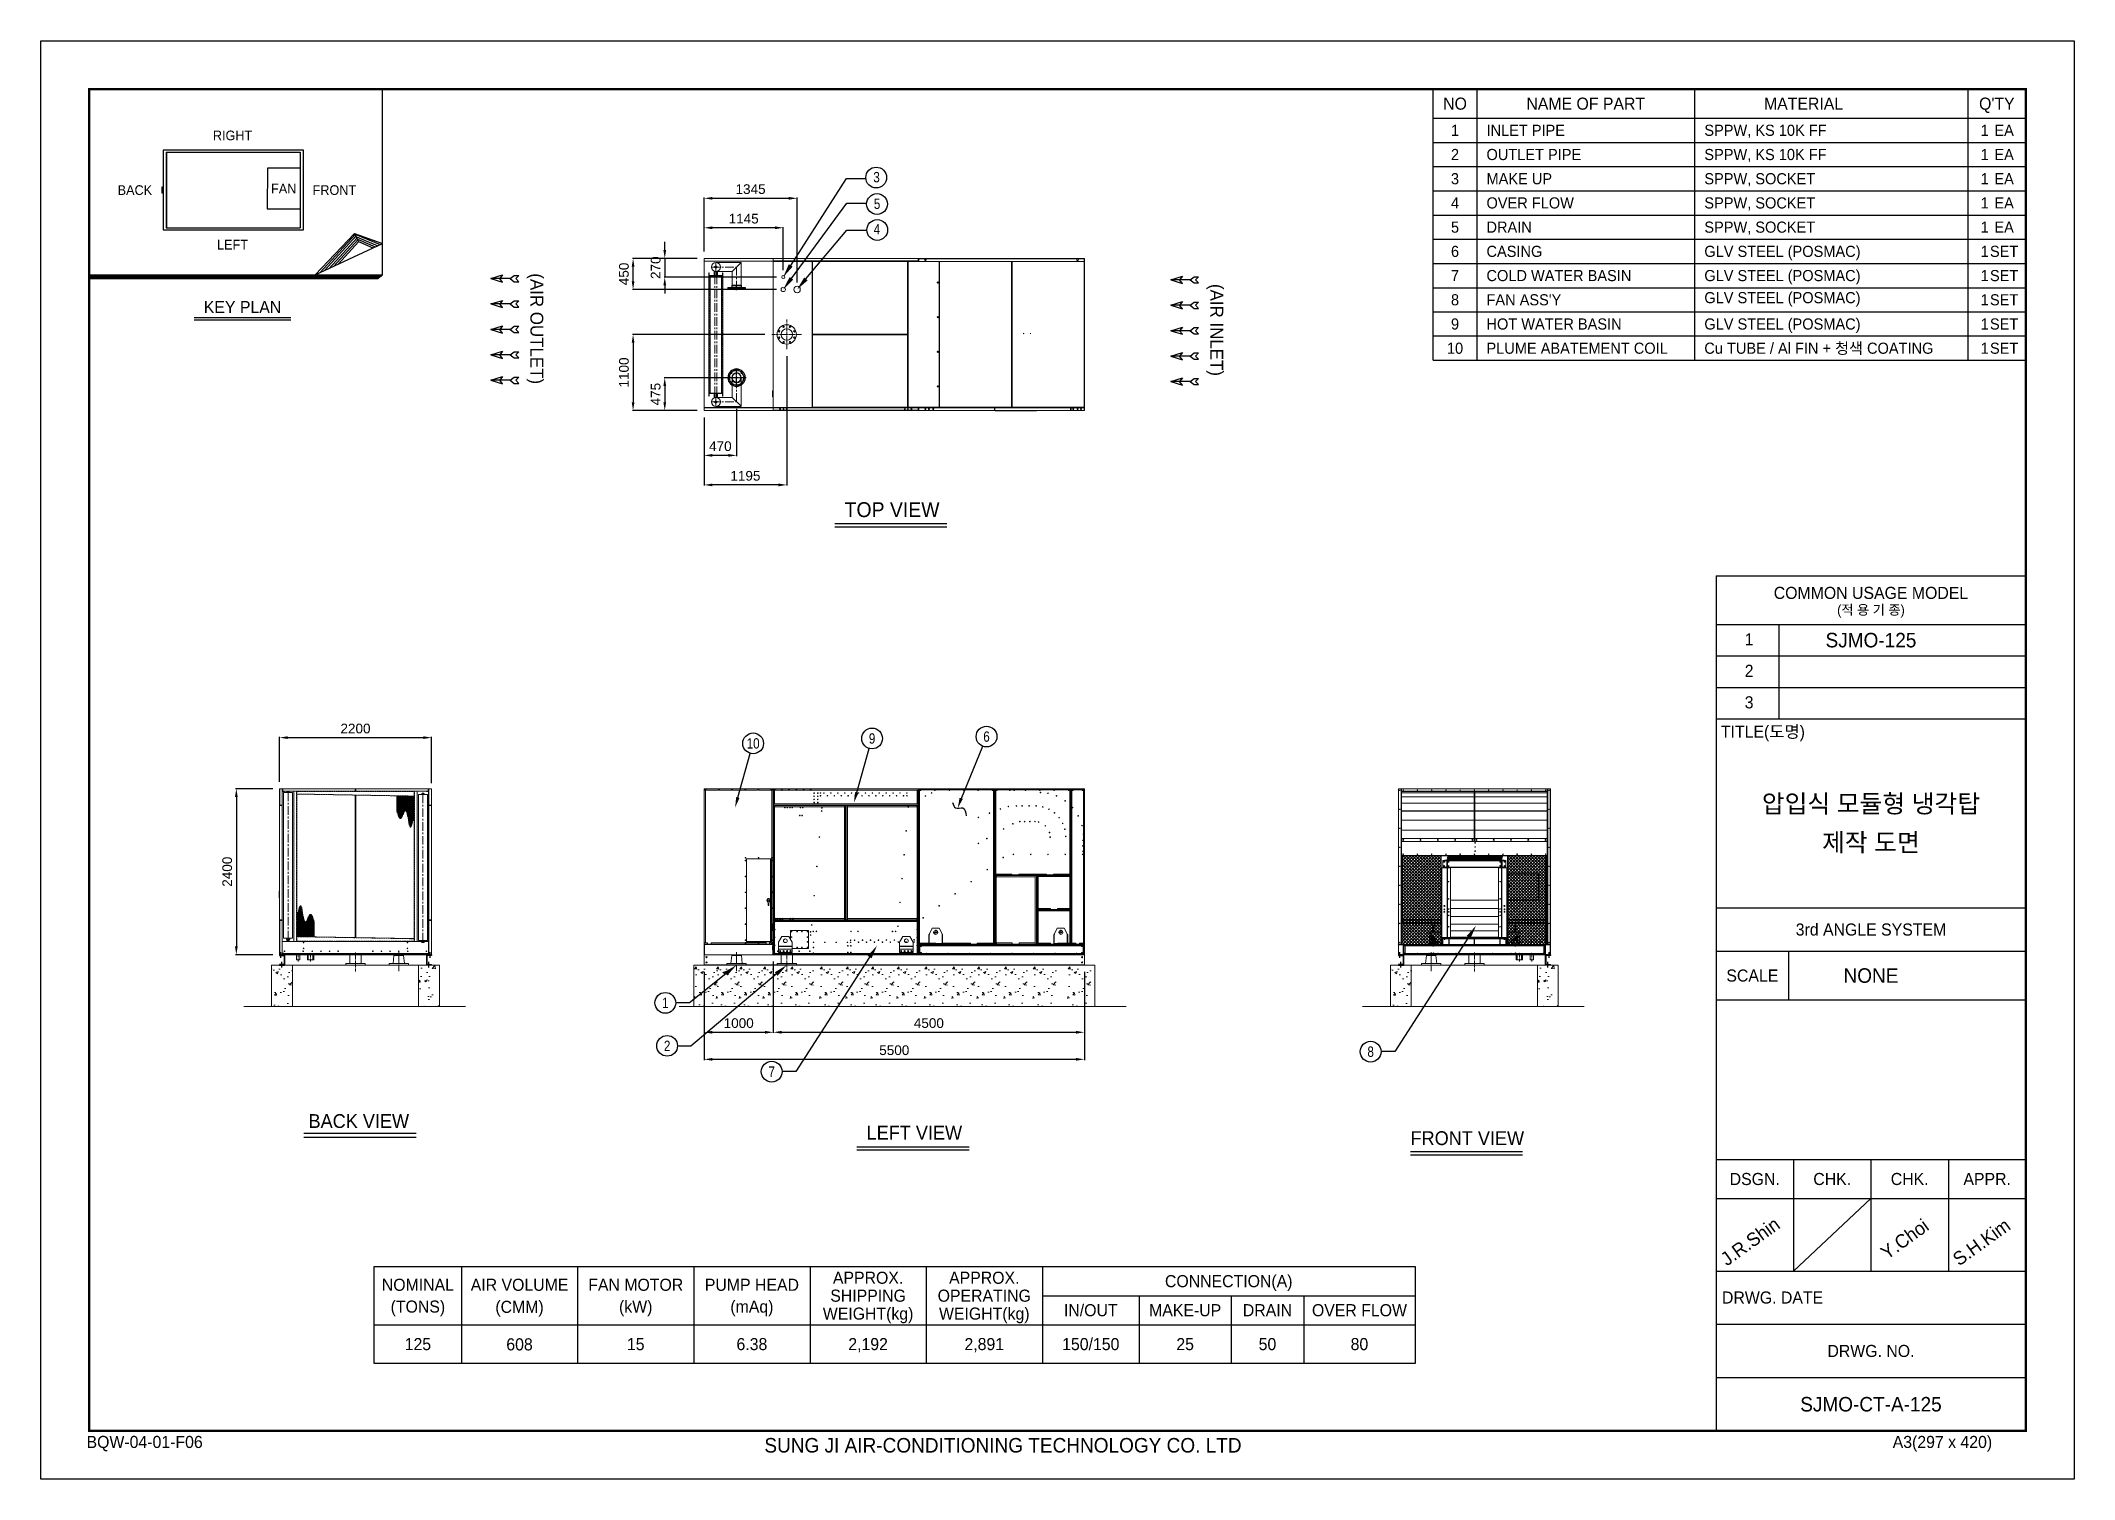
# Model space of a CAD drawing. Header units: millimetres. Extents: x -17070 to 49442, y -291348 to 30929.
# Drawn here: x 20035 to 49442, y 10134 to 30929 of the extents above.
import ezdxf
from ezdxf import colors
from ezdxf.entities.mleader import LeaderData, LeaderLine
from ezdxf.enums import TextEntityAlignment as Align
from ezdxf.math import Vec2, Vec3

# ---------------------------------------------------------------- set-up
doc = ezdxf.new("R2010")
doc.units = ezdxf.units.MM
for name, pattern in [('CEN', [26, 20, -2, 2, -2]), ('CENTER', [2, 1.25, -0.25, 0.25, -0.25]), ('CENTERX2', [4, 2.5, -0.5, 0.5, -0.5]), ('DASHDOT', [18.5, 12, -3, 0.5, -3]), ('DASHED', [15, 12, -3]), ('HIDDEN', [0.375, 0.25, -0.125])]:
    doc.linetypes.add(name, pattern=pattern)
for name, color, linetype in [('center', 1, 'CENTER'), ('FOUNDATION', 3, 'Continuous'), ('GRID', 1, 'CEN'), ('냉각탑', 4, 'Continuous'), ('냉각탑_box', 1, 'Continuous'), ('냉각탑_dim', 1, 'Continuous'), ('냉각탑_form', 1, 'Continuous'), ('냉각탑_text', 3, 'Continuous'), ('냉각탑_기초', 23, 'Continuous')]:
    doc.layers.add(name, color=color, linetype=linetype)
doc.styles.get("Standard").update_dxf_attribs({"font": 'arial.ttf'})
doc.styles.add('돋움', font='Dotum.ttf')
doc.dimstyles.new('1.40', dxfattribs={"dimscale": 20, "dimtxt": 1.5, "dimasz": 1, "dimexe": 0.5, "dimexo": 0.5, "dimgap": 0.5, "dimtad": 1, "dimdec": 0, "dimzin": 0, "dimdsep": 46, "dimtxsty": 'Standard', "dimcen": 0, "dimclrd": 2, "dimclre": 2, "dimclrt": 3, "dimadec": 0, "dimazin": 0, "dimtfac": 1, "dimtdec": 0, "dimtmove": 0, "dimatfit": 0, "dimfxl": 1, "dimtolj": 1, "dimtzin": 0, "dimlwd": -1, "dimlwe": -1, "dimarcsym": 0})
pattern_1 = [(45, (-615500.723, -415281.036), (-22.4506403, 22.4506403), []), (135, (-615500.723, -415281.036), (-22.4506403, -22.4506403), [])]

msp = doc.modelspace()

# ---------------------------------------------------------------- texts
at = {"layer": '냉각탑_form', "style": '돋움'}
for s, height, p in [('COMMON USAGE MODEL', 175.043, (46501.1, 22947.3)), ('(적 용 기 종)', 140.03, (46501.1, 22702.3)), ('3rd ANGLE SYSTEM', 175.043, (46501.1, 18081.2)), ('SCALE', 175.04, (44785.7, 17416)), ('DSGN.', 175.04, (44820.7, 14475.3)), ('CHK.', 175.04, (45941, 14475.3)), ('CHK.', 175.04, (47061.2, 14475.3)), ('APPR.', 175.04, (48181.5, 14475.3)), ('DRWG. NO.', 175.04, (46501.1, 11989.7))]:
    msp.add_text(s, height=height, dxfattribs=at).set_placement(p, align=Align.MIDDLE_CENTER)
for s, height, p in [('1', 175, (44675.7, 22188.1)), ('2', 175, (44675.7, 21733)), ('3', 175, (44675.7, 21277.9)), ('TITLE(도명)', 175.04, (44330.9, 20854.1)), ('DRWG. DATE', 175.04, (44346.8, 12674.3)), ('BQW-04-01-F06', 175.043, (20698, 10586.8)), ('SUNG JI AIR-CONDITIONING TECHNOLOGY CO. LTD', 210.051, (30499.5, 10521.2)), ('A3(297 x 420)', 175.043, (46815.2, 10586.8))]:
    msp.add_text(s, height=height, dxfattribs=at).set_placement(p)
at = {"layer": '냉각탑_text', "style": '돋움'}
for s, height, p in [('NO', 175, (40486.6, 30019.2)), ('NAME OF PART', 175, (42376.6, 30019.2)), ('MATERIAL', 175, (45526.6, 30019.2)), ("Q'TY", 175, (48321.6, 30019.2)), ('1', 161, (40486.6, 29634.2)), ('1', 161, (48146.6, 29634.2)), ('EA', 161, (48426.6, 29634.2)), ('RIGHT', 140, (22809.4, 29559.7)), ('2', 161, (40486.6, 29284.2)), ('1', 161, (48146.6, 29284.2)), ('EA', 161, (48426.6, 29284.2)), ('BACK', 140, (21396.8, 28769.9)), ('FAN', 140, (23549.1, 28791.3)), ('FRONT', 140, (24282.1, 28769.9)), ('3', 161, (40486.6, 28934.2)), ('1', 161, (48146.6, 28934.2)), ('EA', 161, (48426.6, 28934.2)), ('4', 161, (40486.6, 28584.2)), ('1', 161, (48146.6, 28584.2)), ('EA', 161, (48426.6, 28584.2)), ('5', 161, (40486.6, 28234.2)), ('1', 161, (48146.6, 28234.2)), ('EA', 161, (48426.6, 28234.2)), ('LEFT', 140, (22809.4, 27980.9)), ('6', 161, (40486.6, 27884.2)), ('1', 161, (48146.6, 27884.2)), ('SET', 161, (48426.6, 27884.2)), ('7', 161, (40486.6, 27534.2)), ('1', 161, (48146.6, 27534.2)), ('SET', 161, (48426.6, 27534.2)), ('KEY PLAN', 175, (22953.8, 27079.2)), ('8', 161, (40486.6, 27184.2)), ('1', 161, (48146.6, 27184.2)), ('SET', 161, (48426.6, 27184.2)), ('9', 161, (40486.6, 26834.2)), ('1', 161, (48146.6, 26834.2)), ('SET', 161, (48426.6, 26834.2)), ('10', 161, (40486.6, 26484.2)), ('1', 161, (48146.6, 26484.2)), ('SET', 161, (48426.6, 26484.2)), ('TOP VIEW', 214.63, (32346.4, 24150.6)), ('SJMO-125', 210.05, (46501.1, 22264.7)), ('압입식 모듈형 냉각탑', 262.5, (46501.1, 19901.3)), ('제작 도면', 262.5, (46501.1, 19341.3)), ('NONE', 210.05, (46501.1, 17416)), ('BACK VIEW', 199.97, (24635, 15312.7)), ('LEFT VIEW', 199.97, (32668.2, 15144.4)), ('FRONT VIEW', 199.97, (40664.4, 15065.6)), ('NOMINAL', 175, (25489.4, 12946.2)), ('AIR VOLUME', 175, (26959.4, 12946.2)), ('FAN MOTOR', 175, (28639.4, 12946.2)), ('PUMP HEAD', 175, (30319.4, 12946.2)), ('APPROX.', 175, (31999.4, 13047.7)), ('APPROX.', 175, (33679.4, 13047.7)), ('CONNECTION(A)', 175, (37214.4, 12998.7)), ('(TONS)', 175, (25489.4, 12631.2)), ('(CMM)', 175, (26958.9, 12627.5)), ('(kW)', 175, (28639.4, 12631.2)), ('(mAq)', 175, (30319.4, 12631.2)), ('SHIPPING', 175, (31999.4, 12788.7)), ('OPERATING', 175, (33679.4, 12788.7)), ('IN/OUT', 175, (35219.4, 12578.7)), ('MAKE-UP', 175, (36584.4, 12578.7)), ('DRAIN', 175, (37774.4, 12578.7)), ('OVER FLOW', 175, (39104.4, 12578.7)), ('WEIGHT(kg)', 175, (31999.4, 12529.7)), ('WEIGHT(kg)', 175, (33679.4, 12529.7)), ('125', 175, (25489.4, 12088.7)), ('608', 175, (26958.9, 12085)), ('15', 175, (28639.4, 12088.7)), ('6.38', 175, (30319.4, 12088.7)), ('2,192', 175, (31999.4, 12088.7)), ('2,891', 175, (33679.4, 12088.7)), ('150/150', 175, (35219.4, 12088.7)), ('25', 175, (36584.4, 12088.7)), ('50', 175, (37774.4, 12088.7)), ('80', 175, (39104.4, 12088.7)), ('SJMO-CT-A-125', 210.051, (46501.1, 11219.5))]:
    msp.add_text(s, height=height, dxfattribs=at).set_placement(p, align=Align.MIDDLE_CENTER)
for s, p in [('INLET PIPE', (40941.6, 29634.2)), ('SPPW, KS 10K FF', (44091.6, 29634.2)), ('OUTLET PIPE', (40941.6, 29284.2)), ('SPPW, KS 10K FF', (44091.6, 29284.2)), ('MAKE UP', (40941.6, 28934.2)), ('SPPW, SOCKET', (44091.6, 28934.2)), ('OVER FLOW', (40941.6, 28584.2)), ('SPPW, SOCKET', (44091.6, 28584.2)), ('DRAIN', (40941.6, 28234.2)), ('SPPW, SOCKET', (44091.6, 28234.2)), ('CASING', (40941.6, 27884.2)), ('GLV STEEL (POSMAC)', (44091.6, 27884.2)), ('COLD WATER BASIN', (40941.6, 27534.2)), ('GLV STEEL (POSMAC)', (44091.6, 27534.2)), ("FAN ASS'Y", (40941.6, 27184.2)), ('GLV STEEL (POSMAC)', (44091.6, 27214.9)), ('HOT WATER BASIN', (40941.6, 26834.2)), ('GLV STEEL (POSMAC)', (44091.6, 26834.2)), ('PLUME ABATEMENT COIL', (40941.6, 26484.2)), ('Cu TUBE / Al FIN + 청색 COATING', (44091.6, 26484.2))]:
    msp.add_text(s, height=161, dxfattribs=at).set_placement(p, align=Align.MIDDLE_LEFT)
at = {"layer": '냉각탑_text', "width": 0.8}
for s, p in [('3', (32121.9, 28957.1)), ('5', (32129.3, 28571.4)), ('4', (32127.1, 28204.3)), ('9', (32056.8, 20843)), ('6', (33711.9, 20870.2)), ('10', (30337.2, 20772.1)), ('1', (29067.1, 17021.3)), ('2', (29093.6, 16400.1)), ('8', (39266.3, 16315.8)), ('7', (30605.1, 16026.7))]:
    msp.add_text(s, height=150, dxfattribs=at).set_placement(p, align=Align.MIDDLE_CENTER)
at = {"layer": '냉각탑_text', "style": '돋움'}
for s, p in [('(AIR OUTLET)', (27209.6, 26766.1)), ('(AIR INLET)', (37041.6, 26747.7))]:
    msp.add_text(s, height=186.667, rotation=270, dxfattribs=at).set_placement(p, align=Align.MIDDLE_CENTER)
for s, p in [('J.R.Shin', (44418.9, 13209.1)), ('Y.Choi', (46734.2, 13302.5)), ('S.H.Kim', (47775.4, 13209.1))]:
    msp.add_text(s, height=196.05, rotation=35.81856, dxfattribs=at).set_placement(p)

# ---------------------------------------------------------------- blocks, each defined once
blk = doc.blocks.new('화살표 IN OUT')
at = {"layer": '냉각탑_dim'}
for p, q in [((-323, 43), (-384, 43)), ((-343, 0), (-384, 43)), ((-384, -43), (-343, 0)), ((-266, 0), (-323, 43)), ((-266, 0), (-323, -43)), ((-266, 0), (0, 0)), ((-163, 50), (-122, 0)), ((0, 0), (-163, 50)), ((-163, -50), (-122, 0)), ((0, 0), (-163, -50)), ((-323, -43), (-384, -43))]:
    blk.add_line(p, q, dxfattribs=at)
blk = doc.blocks.new('*D300')
at = {"color": 2, "transparency": 16777216}
for p, q in [((30098, 25609), (30098, 24925)), ((29628, 25483), (29628, 24925)), ((29978, 24935), (29748, 24935))]:
    blk.add_line(p, q, dxfattribs=at)
for points in [[(29748, 24955), (29748, 24915), (29628, 24935)], [(29978, 24955), (29978, 24915), (30098, 24935)]]:
    blk.add_solid(points, dxfattribs=at)
at = {"layer": 'Defpoints', "color": 0, "transparency": 16777216}
for p in [(30098, 25709), (29628, 25583), (29628, 24935)]:
    blk.add_point(p, dxfattribs=at)
at = {"color": 3, "lineweight": 5, "transparency": 16777216, "insert": (29863, 25067), "char_height": 140, "attachment_point": 5}
blk.add_mtext('\\A1;470', dxfattribs=at)
blk = doc.blocks.new('*D301')
at = {"color": 2, "transparency": 16777216}
for p, q in [((29998, 26058), (29049, 26058)), ((29059, 25938), (29059, 25703)), ((29528, 25583), (29049, 25583))]:
    blk.add_line(p, q, dxfattribs=at)
for points in [[(29039, 25938), (29079, 25938), (29059, 26058)], [(29039, 25703), (29079, 25703), (29059, 25583)]]:
    blk.add_solid(points, dxfattribs=at)
at = {"layer": 'Defpoints', "color": 0, "transparency": 16777216}
for p in [(30098, 26058), (29059, 25583), (29628, 25583)]:
    blk.add_point(p, dxfattribs=at)
at = {"color": 3, "lineweight": 5, "transparency": 16777216, "insert": (28928, 25820), "char_height": 140, "attachment_point": 5, "rotation": 90}
blk.add_mtext('\\A1;475', dxfattribs=at)
blk = doc.blocks.new('*D302')
at = {"color": 2, "transparency": 16777216}
for p, q in [((30508, 26683), (28591, 26683)), ((28601, 26563), (28601, 25703)), ((29528, 25583), (28591, 25583))]:
    blk.add_line(p, q, dxfattribs=at)
for points in [[(28581, 26563), (28621, 26563), (28601, 26683)], [(28581, 25703), (28621, 25703), (28601, 25583)]]:
    blk.add_solid(points, dxfattribs=at)
at = {"layer": 'Defpoints', "color": 0, "transparency": 16777216}
for p in [(30608, 26683), (28601, 25583), (29628, 25583)]:
    blk.add_point(p, dxfattribs=at)
at = {"color": 3, "lineweight": 5, "transparency": 16777216, "insert": (28469, 26133), "char_height": 140, "attachment_point": 5, "rotation": 90}
blk.add_mtext('\\A1;1100', dxfattribs=at)
blk = doc.blocks.new('*D303')
at = {"color": 2, "transparency": 16777216}
for p, q in [((23487, 20214), (23487, 20865)), ((23607, 20855), (25567, 20855)), ((25687, 20195), (25687, 20865))]:
    blk.add_line(p, q, dxfattribs=at)
for points in [[(23607, 20875), (23607, 20835), (23487, 20855)], [(25567, 20875), (25567, 20835), (25687, 20855)]]:
    blk.add_solid(points, dxfattribs=at)
at = {"layer": 'Defpoints', "color": 0, "transparency": 16777216}
for p in [(25687, 20855), (23487, 20114), (25687, 20095)]:
    blk.add_point(p, dxfattribs=at)
at = {"color": 3, "lineweight": 5, "transparency": 16777216, "insert": (24587, 20986), "char_height": 140, "attachment_point": 5}
blk.add_mtext('\\A1;2200', dxfattribs=at)
blk = doc.blocks.new('*D304')
at = {"color": 2, "transparency": 16777216}
for p, q in [((30628, 17620), (30628, 16586)), ((35128, 17469), (35128, 16586)), ((30748, 16596), (35008, 16596))]:
    blk.add_line(p, q, dxfattribs=at)
for points in [[(30748, 16616), (30748, 16576), (30628, 16596)], [(35008, 16616), (35008, 16576), (35128, 16596)]]:
    blk.add_solid(points, dxfattribs=at)
at = {"layer": 'Defpoints', "color": 0, "transparency": 16777216}
for p in [(30628, 17720), (35128, 17569), (35128, 16596)]:
    blk.add_point(p, dxfattribs=at)
at = {"color": 3, "lineweight": 5, "transparency": 16777216, "insert": (32878, 16728), "char_height": 140, "attachment_point": 5}
blk.add_mtext('\\A1;4500', dxfattribs=at)
blk = doc.blocks.new('*D305')
at = {"color": 2, "transparency": 16777216}
for p, q in [((29628, 17469), (29628, 16586)), ((30628, 17469), (30628, 16586)), ((29748, 16596), (30508, 16596))]:
    blk.add_line(p, q, dxfattribs=at)
for points in [[(29748, 16616), (29748, 16576), (29628, 16596)], [(30508, 16616), (30508, 16576), (30628, 16596)]]:
    blk.add_solid(points, dxfattribs=at)
at = {"layer": 'Defpoints', "color": 0, "transparency": 16777216}
for p in [(29628, 17569), (30628, 17569), (30628, 16596)]:
    blk.add_point(p, dxfattribs=at)
at = {"color": 3, "lineweight": 5, "transparency": 16777216, "insert": (30128, 16728), "char_height": 140, "attachment_point": 5}
blk.add_mtext('\\A1;1000', dxfattribs=at)
blk = doc.blocks.new('*D306')
at = {"color": 2, "transparency": 16777216}
for p, q in [((23391, 20117), (22854, 20117)), ((22864, 19997), (22864, 17837)), ((23391, 17717), (22854, 17717))]:
    blk.add_line(p, q, dxfattribs=at)
for points in [[(22844, 19997), (22884, 19997), (22864, 20117)], [(22844, 17837), (22884, 17837), (22864, 17717)]]:
    blk.add_solid(points, dxfattribs=at)
at = {"layer": 'Defpoints', "color": 0, "transparency": 16777216}
for p in [(23491, 20117), (22864, 17717), (23491, 17717)]:
    blk.add_point(p, dxfattribs=at)
at = {"color": 3, "lineweight": 5, "transparency": 16777216, "insert": (22732, 18917), "char_height": 140, "attachment_point": 5, "rotation": 90}
blk.add_mtext('\\A1;2400', dxfattribs=at)
blk = doc.blocks.new('*D307')
at = {"color": 2, "transparency": 16777216}
for p, q in [((29628, 17469), (29628, 16195)), ((35128, 17469), (35128, 16195)), ((29748, 16205), (35008, 16205))]:
    blk.add_line(p, q, dxfattribs=at)
for points in [[(29748, 16225), (29748, 16185), (29628, 16205)], [(35008, 16225), (35008, 16185), (35128, 16205)]]:
    blk.add_solid(points, dxfattribs=at)
at = {"layer": 'Defpoints', "color": 0, "transparency": 16777216}
for p in [(29628, 17569), (35128, 17569), (35128, 16205)]:
    blk.add_point(p, dxfattribs=at)
at = {"color": 3, "lineweight": 5, "transparency": 16777216, "insert": (32378, 16336), "char_height": 140, "attachment_point": 5}
blk.add_mtext('\\A1;5500', dxfattribs=at)
blk = doc.blocks.new('*D308')
at = {"color": 2, "transparency": 16777216}
for p, q in [((30823, 26369), (30823, 24498)), ((29628, 25483), (29628, 24498)), ((30703, 24508), (29748, 24508))]:
    blk.add_line(p, q, dxfattribs=at)
for points in [[(29748, 24528), (29748, 24488), (29628, 24508)], [(30703, 24528), (30703, 24488), (30823, 24508)]]:
    blk.add_solid(points, dxfattribs=at)
at = {"layer": 'Defpoints', "color": 0, "transparency": 16777216}
for p in [(30823, 26469), (29628, 25583), (29628, 24508)]:
    blk.add_point(p, dxfattribs=at)
at = {"color": 3, "lineweight": 5, "transparency": 16777216, "insert": (30225, 24639), "char_height": 140, "attachment_point": 5}
blk.add_mtext('\\A1;1195', dxfattribs=at)
blk = doc.blocks.new('*D309')
at = {"color": 2, "transparency": 16777216}
for p, q in [((29059, 27903), (29059, 28023)), ((29528, 27783), (29049, 27783)), ((29059, 27783), (29059, 27513)), ((30673, 27513), (29049, 27513)), ((29059, 27393), (29059, 27273))]:
    blk.add_line(p, q, dxfattribs=at)
for points in [[(29039, 27903), (29079, 27903), (29059, 27783)], [(29039, 27393), (29079, 27393), (29059, 27513)]]:
    blk.add_solid(points, dxfattribs=at)
at = {"layer": 'Defpoints', "color": 0, "transparency": 16777216}
for p in [(29628, 27783), (29059, 27513), (30773, 27513)]:
    blk.add_point(p, dxfattribs=at)
at = {"color": 3, "lineweight": 5, "transparency": 16777216, "insert": (28928, 27648), "char_height": 140, "attachment_point": 5, "rotation": 90}
blk.add_mtext('\\A1;270', dxfattribs=at)
blk = doc.blocks.new('*D310')
at = {"color": 2, "transparency": 16777216}
for p, q in [((29628, 27883), (29628, 28661)), ((29748, 28651), (30853, 28651)), ((30973, 27433), (30973, 28661))]:
    blk.add_line(p, q, dxfattribs=at)
for points in [[(29748, 28671), (29748, 28631), (29628, 28651)], [(30853, 28671), (30853, 28631), (30973, 28651)]]:
    blk.add_solid(points, dxfattribs=at)
at = {"layer": 'Defpoints', "color": 0, "transparency": 16777216}
for p in [(30973, 28651), (29628, 27783), (30973, 27333)]:
    blk.add_point(p, dxfattribs=at)
at = {"color": 3, "lineweight": 5, "transparency": 16777216, "insert": (30300, 28783), "char_height": 140, "attachment_point": 5}
blk.add_mtext('\\A1;1345', dxfattribs=at)
blk = doc.blocks.new('*D311')
at = {"color": 2, "transparency": 16777216}
for p, q in [((29528, 27783), (28591, 27783)), ((28601, 27453), (28601, 27663)), ((30673, 27333), (28591, 27333))]:
    blk.add_line(p, q, dxfattribs=at)
for points in [[(28581, 27663), (28621, 27663), (28601, 27783)], [(28581, 27453), (28621, 27453), (28601, 27333)]]:
    blk.add_solid(points, dxfattribs=at)
at = {"layer": 'Defpoints', "color": 0, "transparency": 16777216}
for p in [(28601, 27783), (29628, 27783), (30773, 27333)]:
    blk.add_point(p, dxfattribs=at)
at = {"color": 3, "lineweight": 5, "transparency": 16777216, "insert": (28469, 27558), "char_height": 140, "attachment_point": 5, "rotation": 90}
blk.add_mtext('\\A1;450', dxfattribs=at)
blk = doc.blocks.new('*D312')
at = {"color": 2, "transparency": 16777216}
for p, q in [((29628, 27883), (29628, 28235)), ((30773, 27613), (30773, 28235)), ((30653, 28225), (29748, 28225))]:
    blk.add_line(p, q, dxfattribs=at)
for points in [[(29748, 28245), (29748, 28205), (29628, 28225)], [(30653, 28245), (30653, 28205), (30773, 28225)]]:
    blk.add_solid(points, dxfattribs=at)
at = {"layer": 'Defpoints', "color": 0, "transparency": 16777216}
for p in [(29628, 28225), (29628, 27783), (30773, 27513)]:
    blk.add_point(p, dxfattribs=at)
at = {"color": 3, "lineweight": 5, "transparency": 16777216, "insert": (30200, 28356), "char_height": 140, "attachment_point": 5}
blk.add_mtext('\\A1;1145', dxfattribs=at)
blk = doc.blocks.new('457536')
at = {"color": 7, "lineweight": 5}
for p, q in [((114592.520962, 89152.297332), (114550.020962, 89069.297332)), ((114692.520962, 89152.297332), (114592.520962, 89152.297332)), ((114735.020962, 89069.297332), (114692.520962, 89152.297332)), ((114542.520962, 89059.297332), (114542.520962, 88929.797332)), ((114550.020962, 88922.297332), (114735.020962, 88922.297332)), ((114742.520962, 88929.797332), (114742.520962, 89059.297332))]:
    blk.add_line(p, q, dxfattribs=at)
at = {"color": 7, "linetype": 'DASHDOT', "lineweight": 5}
for p, q in [((114642.520962, 89126.047332), (114642.520962, 89054.547332)), ((114678.270962, 89090.297332), (114606.770962, 89090.297332))]:
    blk.add_line(p, q, dxfattribs=at)
at = {"color": 7, "lineweight": 5, "ltscale": 0.09375}
for p, q in [((114542.520962, 89059.297332), (114550.020962, 89059.297332)), ((114550.020962, 88929.797332), (114542.520962, 88929.797332)), ((114550.020962, 88922.297332), (114550.020962, 88929.797332)), ((114742.520962, 89059.297332), (114735.020962, 89059.297332)), ((114735.020962, 88929.797332), (114742.520962, 88929.797332)), ((114735.020962, 88922.297332), (114735.020962, 88929.797332))]:
    blk.add_line(p, q, dxfattribs=at)
at = {"color": 7, "linetype": 'DASHED', "lineweight": 5}
for p, q in [((114548.520962, 89059.297332), (114548.520962, 88929.797332)), ((114550.020962, 88928.297332), (114735.020962, 88928.297332)), ((114736.520962, 88929.797332), (114736.520962, 89059.297332))]:
    blk.add_line(p, q, dxfattribs=at)
at = {"color": 7, "lineweight": 5, "ltscale": 0.125}
for p, q in [((114550.020962, 89059.297332), (114550.020962, 89069.297332)), ((114735.020962, 89069.297332), (114735.020962, 89059.297332))]:
    blk.add_line(p, q, dxfattribs=at)
at = {"color": 7, "linetype": 'DASHED', "lineweight": 5, "ltscale": 0.075}
for p, q in [((114558.520962, 88928.297332), (114558.520962, 88922.297332)), ((114576.520962, 88928.297332), (114576.520962, 88922.297332)), ((114608.520962, 88928.297332), (114608.520962, 88922.297332)), ((114626.520962, 88928.297332), (114626.520962, 88922.297332)), ((114658.520962, 88928.297332), (114658.520962, 88922.297332)), ((114676.520962, 88928.297332), (114676.520962, 88922.297332)), ((114708.520962, 88928.297332), (114708.520962, 88922.297332)), ((114726.520962, 88928.297332), (114726.520962, 88922.297332))]:
    blk.add_line(p, q, dxfattribs=at)
at = {"color": 7, "lineweight": 5}
blk.add_circle((114642.520962, 89090.297332), 27.5, dxfattribs=at)
blk = doc.blocks.new('1')
at = {"color": 0, "lineweight": 20}
for p, q in [((30628, 20117), (29628, 20117)), ((29628, 17717), (29628, 20117)), ((30631, 20117), (30628, 20117)), ((30628, 20113), (30628, 20117)), ((29628, 17569), (29628, 17717)), ((30621, 17717), (29628, 17717)), ((32724, 17717), (32732, 17717)), ((35123, 17717), (35128, 17717)), ((35128, 17569), (35128, 17717)), ((35128, 17569), (29628, 17569))]:
    blk.add_line(p, q, dxfattribs=at)
at = {"color": 7, "lineweight": 20, "ltscale": 0.001417}
for p, q in [((29628, 20115), (29629, 20115)), ((29628, 20114), (29629, 20114)), ((30626, 20115), (30624, 20115)), ((30626, 20114), (30624, 20114)), ((29628, 17872), (29629, 17872)), ((29628, 17871), (29629, 17871)), ((30626, 17872), (30624, 17872)), ((30626, 17871), (30624, 17871))]:
    blk.add_line(p, q, dxfattribs=at)
at = {"color": 7, "lineweight": 20, "ltscale": 0.00075}
for p, q in [((29628, 20114), (29628, 20115)), ((29628, 20114), (29628, 20115)), ((30626, 20114), (30626, 20115)), ((30245, 19102), (30246, 19102)), ((30586, 19102), (30587, 19102)), ((29628, 17872), (29628, 17871)), ((30245, 17906), (30246, 17906)), ((30586, 17906), (30587, 17906)), ((30626, 17872), (30626, 17871))]:
    blk.add_line(p, q, dxfattribs=at)
at = {"color": 7, "lineweight": 20, "ltscale": 0.015917}
for p, q in [((29628, 20095), (29628, 20114)), ((30626, 20114), (30626, 20095)), ((29628, 17872), (29628, 17891)), ((30626, 17891), (30626, 17872))]:
    blk.add_line(p, q, dxfattribs=at)
at = {"color": 7, "lineweight": 20, "ltscale": 0.002833}
for p, q in [((29631, 20095), (29628, 20095)), ((29629, 20117), (29629, 20113)), ((30622, 20095), (30626, 20095)), ((30624, 20117), (30624, 20113)), ((29631, 17891), (29628, 17891)), ((29629, 17869), (29629, 17872)), ((30622, 17891), (30626, 17891)), ((30624, 17869), (30624, 17872))]:
    blk.add_line(p, q, dxfattribs=at)
at = {"color": 7, "lineweight": 20}
for p, q in [((29628, 17891), (29628, 20095)), ((29629, 20117), (30624, 20117)), ((29648, 20095), (29648, 17891)), ((30606, 20088), (30606, 19129)), ((30626, 20095), (30626, 17891)), ((30631, 20117), (32724, 20117)), ((30631, 20113), (32724, 20113)), ((32724, 20097), (31181, 20097)), ((32728, 17872), (32728, 20114)), ((32731, 17872), (32731, 20114)), ((33811, 20117), (32744, 20117)), ((33811, 20114), (32744, 20114)), ((33813, 20114), (33813, 17872)), ((33825, 20114), (33825, 17872)), ((33828, 20114), (33828, 17872)), ((33830, 20114), (33830, 18870)), ((33833, 20114), (33833, 18870)), ((33845, 18870), (33845, 20114)), ((34913, 20117), (33846, 20117)), ((34913, 20114), (33846, 20114)), ((34915, 20114), (34915, 18870)), ((34927, 18870), (34927, 20114)), ((34930, 18870), (34930, 20114)), ((34932, 20114), (34932, 17872)), ((34935, 20114), (34935, 17872)), ((34947, 17872), (34947, 20114)), ((35125, 17872), (35125, 20114)), ((35128, 17872), (35128, 20114)), ((30628, 18222), (30628, 19872)), ((32724, 19897), (30631, 19897)), ((32724, 19880), (30631, 19880)), ((32724, 19877), (30631, 19877)), ((30631, 18222), (30631, 19872)), ((30648, 19872), (30648, 18248)), ((30649, 19875), (31656, 19875)), ((30649, 19872), (31656, 19872)), ((30649, 19855), (31656, 19855)), ((31658, 19872), (31658, 18222)), ((31675, 19872), (31675, 18222)), ((31678, 19872), (31678, 18222)), ((31680, 19872), (31680, 18222)), ((31683, 19872), (31683, 18222)), ((31700, 18222), (31700, 19872)), ((32706, 19875), (31701, 19875)), ((32706, 19872), (31701, 19872)), ((32708, 19872), (32708, 18222)), ((32725, 18222), (32725, 19872)), ((32743, 19958), (32743, 17872)), ((35113, 19203), (35113, 17872)), ((30241, 19104), (30241, 17904)), ((30243, 17908), (30243, 19100)), ((30589, 19100), (30589, 17908)), ((30591, 19104), (30591, 17904)), ((33833, 17872), (33833, 18862)), ((33846, 18867), (34913, 18867)), ((34437, 18862), (34437, 17872)), ((32706, 18239), (31701, 18239)), ((30631, 18217), (32724, 18217)), ((30631, 18213), (32724, 18213)), ((31656, 18222), (30649, 18222)), ((31656, 18219), (30649, 18219)), ((32697, 18197), (30659, 18197)), ((31701, 18222), (32706, 18222)), ((31701, 18219), (32706, 18219)), ((30624, 17869), (29629, 17869)), ((30621, 17867), (29633, 17867)), ((30604, 17717), (29915, 17717)), ((32724, 17720), (30631, 17720)), ((32724, 17717), (30631, 17717)), ((30659, 17737), (32697, 17737)), ((32732, 17867), (35123, 17867)), ((32732, 17862), (35123, 17862)), ((35123, 17722), (32732, 17722)), ((35123, 17717), (32732, 17717)), ((32744, 17869), (33811, 17869)), ((35082, 17847), (32774, 17847)), ((32774, 17737), (35082, 17737))]:
    blk.add_line(p, q, dxfattribs=at)
at = {"color": 7, "lineweight": 20, "ltscale": 0.000256317}
for p, q in [((29628, 20095), (29628, 20095)), ((30626, 20095), (30625, 20095))]:
    blk.add_line(p, q, dxfattribs=at)
at = {"color": 7, "lineweight": 20, "ltscale": 0.000482551}
for p, q in [((29629, 20116), (29629, 20116)), ((30624, 20116), (30624, 20116))]:
    blk.add_line(p, q, dxfattribs=at)
at = {"color": 7, "lineweight": 20, "ltscale": 0.013833}
for p, q in [((29629, 20097), (29629, 20113)), ((29631, 20095), (29648, 20095)), ((30624, 20113), (30624, 20097)), ((29629, 17872), (29629, 17889)), ((29648, 17891), (29631, 17891)), ((29678, 17889), (29678, 17872)), ((29728, 17889), (29728, 17872)), ((30526, 17889), (30526, 17872)), ((30576, 17889), (30576, 17872)), ((30624, 17889), (30624, 17872))]:
    blk.add_line(p, q, dxfattribs=at)
at = {"color": 7, "lineweight": 20, "ltscale": 0.01025}
for p, q in [((29629, 20097), (29642, 20097)), ((30612, 20097), (30624, 20097))]:
    blk.add_line(p, q, dxfattribs=at)
at = {"color": 7, "lineweight": 20, "ltscale": 0.001667}
for p, q in [((29630, 20097), (29630, 20095)), ((30624, 20095), (30624, 20097)), ((30550, 18510), (30548, 18510)), ((30568, 18510), (30570, 18510)), ((30589, 18516), (30591, 18516)), ((30591, 18492), (30589, 18492)), ((29628, 17891), (29630, 17891)), ((29630, 17891), (29630, 17889)), ((29718, 17869), (29718, 17867)), ((29878, 17869), (29878, 17867)), ((30624, 17889), (30624, 17891)), ((30626, 17891), (30624, 17891))]:
    blk.add_line(p, q, dxfattribs=at)
at = {"color": 7, "lineweight": 20, "ltscale": 0.141667}
for p, q in [((29662, 20097), (29832, 20097)), ((29852, 20097), (30022, 20097)), ((30042, 20097), (30212, 20097)), ((30232, 20097), (30402, 20097)), ((30422, 20097), (30592, 20097)), ((30406, 17889), (30236, 17889))]:
    blk.add_line(p, q, dxfattribs=at)
at = {"color": 7, "lineweight": 20, "ltscale": 0.009002}
blk.add_line((30612, 20095), (30622, 20095), dxfattribs=at)
at = {"color": 7, "lineweight": 20, "ltscale": 0.001111}
for p, q in [((30630, 20113), (30628, 20113)), ((30631, 20097), (30631, 20095)), ((32728, 20113), (32726, 20113)), ((32728, 20078), (32730, 20078)), ((32728, 20075), (32730, 20075)), ((33830, 20080), (33828, 20080)), ((33830, 20077), (33828, 20077)), ((33830, 20076), (33828, 20076)), ((33828, 20072), (33830, 20072)), ((33830, 20072), (33828, 20072)), ((33828, 20069), (33830, 20069)), ((33828, 20060), (33830, 20060)), ((34932, 20080), (34930, 20080)), ((34932, 20077), (34930, 20077)), ((30628, 19880), (30630, 19880)), ((30631, 19899), (30631, 19897)), ((31184, 19877), (31184, 19875)), ((31189, 19875), (31189, 19877)), ((31191, 19875), (31191, 19877)), ((31193, 19877), (31193, 19875)), ((31196, 19877), (31196, 19875)), ((31292, 19877), (31292, 19875)), ((31296, 19877), (31296, 19875)), ((32726, 19880), (32728, 19880)), ((33830, 19193), (33828, 19193)), ((34932, 19202), (34930, 19202)), ((34930, 19191), (34932, 19191)), ((34932, 19189), (34930, 19189)), ((34932, 19187), (34930, 19187)), ((34930, 19187), (34932, 19187)), ((34930, 19184), (34932, 19184)), ((34930, 19151), (34932, 19151)), ((34930, 19147), (34932, 19147)), ((33828, 18892), (33830, 18892)), ((34930, 19099), (34932, 19099)), ((34930, 19087), (34932, 19087)), ((34932, 19086), (34930, 19086)), ((34932, 19084), (34930, 19084)), ((34932, 19084), (34930, 19084)), ((34932, 19082), (34930, 19082)), ((34930, 19081), (34932, 19081)), ((34932, 18467), (34930, 18467)), ((34930, 18465), (34932, 18465)), ((34930, 18464), (34932, 18464)), ((34932, 18464), (34930, 18464)), ((34932, 18462), (34930, 18462)), ((34930, 18461), (34932, 18461)), ((30630, 18213), (30628, 18213)), ((30631, 18197), (30631, 18195)), ((32728, 18213), (32726, 18213)), ((34930, 17967), (34932, 17967)), ((34930, 17964), (34932, 17964)), ((34930, 17962), (34932, 17962)), ((34930, 17957), (34932, 17957)), ((34932, 17947), (34930, 17947)), ((30628, 17720), (30630, 17720)), ((30631, 17739), (30631, 17737)), ((32726, 17720), (32728, 17720)), ((32732, 17847), (32732, 17845)), ((32732, 17739), (32732, 17737)), ((32855, 17869), (32855, 17867)), ((32860, 17869), (32860, 17867)), ((33070, 17869), (33070, 17867)), ((33081, 17867), (33081, 17869)), ((33091, 17867), (33091, 17869)), ((33324, 17867), (33324, 17869)), ((33334, 17867), (33334, 17869)), ((34650, 17867), (34650, 17869)), ((34660, 17867), (34660, 17869)), ((34893, 17867), (34893, 17869)), ((34903, 17867), (34903, 17869)), ((34915, 17867), (34915, 17869)), ((34919, 17867), (34919, 17869))]:
    blk.add_line(p, q, dxfattribs=at)
at = {"color": 7, "lineweight": 20, "ltscale": 0.010278}
for p, q in [((30628, 20113), (30628, 20095)), ((30630, 20095), (30630, 20113)), ((32724, 20095), (32724, 20113)), ((32726, 20113), (32726, 20095)), ((32728, 20095), (32728, 20113)), ((30628, 19899), (30628, 19880)), ((30630, 19880), (30630, 19899)), ((30649, 19875), (30631, 19875)), ((30631, 19873), (30649, 19873)), ((30631, 19872), (30649, 19872)), ((31675, 19875), (31656, 19875)), ((31656, 19873), (31675, 19873)), ((31656, 19872), (31675, 19872)), ((31701, 19875), (31683, 19875)), ((31683, 19873), (31701, 19873)), ((31683, 19872), (31701, 19872)), ((32725, 19875), (32706, 19875)), ((32706, 19873), (32725, 19873)), ((32706, 19872), (32725, 19872)), ((32724, 19880), (32724, 19899)), ((32726, 19899), (32726, 19880)), ((32728, 19880), (32728, 19899)), ((33854, 18865), (33836, 18865)), ((33836, 18863), (33854, 18863)), ((33836, 18862), (33854, 18862)), ((34434, 18865), (34415, 18865)), ((34415, 18863), (34434, 18863)), ((34415, 18862), (34434, 18862)), ((30628, 18213), (30628, 18195)), ((30630, 18195), (30630, 18213)), ((30649, 18220), (30631, 18220)), ((30631, 18219), (30649, 18219)), ((31675, 18220), (31656, 18220)), ((31656, 18219), (31675, 18219)), ((31701, 18220), (31683, 18220)), ((31683, 18219), (31701, 18219)), ((32725, 18220), (32706, 18220)), ((32706, 18219), (32725, 18219)), ((32724, 18195), (32724, 18213)), ((32726, 18213), (32726, 18195)), ((32728, 18195), (32728, 18213)), ((30628, 17739), (30628, 17720)), ((30630, 17720), (30630, 17739)), ((32724, 17720), (32724, 17739)), ((32726, 17739), (32726, 17720)), ((32728, 17720), (32728, 17739)), ((33854, 17870), (33836, 17870)), ((33836, 17869), (33854, 17869)), ((34434, 17870), (34415, 17870)), ((34415, 17869), (34434, 17869))]:
    blk.add_line(p, q, dxfattribs=at)
at = {"color": 7, "lineweight": 20, "ltscale": 0.108889}
for p, q in [((30628, 20095), (30628, 19899)), ((30631, 20095), (30631, 19899)), ((32708, 20095), (32708, 19899)), ((32724, 19899), (32724, 20095)), ((32728, 19899), (32728, 20095))]:
    blk.add_line(p, q, dxfattribs=at)
at = {"color": 7, "lineweight": 20, "ltscale": 0.001944}
for p, q in [((30628, 20095), (30631, 20095)), ((30631, 20113), (30631, 20117)), ((32724, 20113), (32724, 20117)), ((32728, 20095), (32724, 20095)), ((30628, 19899), (30631, 19899)), ((30631, 19880), (30631, 19877)), ((32728, 19899), (32724, 19899)), ((32724, 19880), (32724, 19877)), ((30628, 18195), (30631, 18195)), ((30631, 18213), (30631, 18217)), ((32724, 18213), (32724, 18217)), ((32728, 18195), (32724, 18195)), ((30628, 17739), (30631, 17739)), ((30631, 17720), (30631, 17717)), ((32728, 17739), (32724, 17739)), ((32724, 17720), (32724, 17717))]:
    blk.add_line(p, q, dxfattribs=at)
at = {"color": 7, "lineweight": 20, "ltscale": 0.000833333}
for p, q in [((30631, 20113), (30630, 20113)), ((32724, 20113), (32726, 20113)), ((32731, 20114), (32731, 20115)), ((33825, 20114), (33825, 20115)), ((33833, 20114), (33833, 20115)), ((34927, 20114), (34927, 20115)), ((34935, 20114), (34935, 20115)), ((35125, 20114), (35125, 20115)), ((30631, 19880), (30630, 19880)), ((30631, 19872), (30631, 19873)), ((31675, 19872), (31675, 19873)), ((31683, 19872), (31683, 19873)), ((32724, 19880), (32726, 19880)), ((32725, 19872), (32725, 19873)), ((33833, 18870), (33833, 18868)), ((33836, 18862), (33836, 18863)), ((34434, 18862), (34434, 18863)), ((34445, 18862), (34445, 18863)), ((34927, 18870), (34927, 18868)), ((34927, 18862), (34927, 18863)), ((34445, 18371), (34445, 18369)), ((34445, 18363), (34445, 18364)), ((34927, 18371), (34927, 18369)), ((34927, 18363), (34927, 18364)), ((30631, 18213), (30630, 18213)), ((30631, 18222), (30631, 18220)), ((31675, 18222), (31675, 18220)), ((31683, 18222), (31683, 18220)), ((32724, 18213), (32726, 18213)), ((32725, 18222), (32725, 18220)), ((30631, 17720), (30630, 17720)), ((32724, 17720), (32726, 17720)), ((32731, 17872), (32731, 17870)), ((32732, 17862), (32731, 17862)), ((32732, 17722), (32731, 17722)), ((33825, 17872), (33825, 17870)), ((33836, 17872), (33836, 17870)), ((34434, 17872), (34434, 17870)), ((34445, 17872), (34445, 17870)), ((34927, 17872), (34927, 17870)), ((34935, 17872), (34935, 17870)), ((35123, 17862), (35125, 17862)), ((35123, 17722), (35125, 17722)), ((35125, 17872), (35125, 17870))]:
    blk.add_line(p, q, dxfattribs=at)
at = {"color": 7, "lineweight": 20, "ltscale": 0.009167}
for p, q in [((30631, 20113), (30631, 20097)), ((32708, 20095), (32724, 20095)), ((32724, 20097), (32724, 20113)), ((30648, 19899), (30631, 19899)), ((30631, 19897), (30631, 19880)), ((32708, 19899), (32724, 19899)), ((32724, 19880), (32724, 19897)), ((30631, 18213), (30631, 18197)), ((32724, 18197), (32724, 18213)), ((30631, 17737), (30631, 17720)), ((32724, 17720), (32724, 17737))]:
    blk.add_line(p, q, dxfattribs=at)
at = {"color": 7, "lineweight": 20, "ltscale": 0.003611}
blk.add_line((30638, 20097), (30631, 20097), dxfattribs=at)
at = {"color": 7, "lineweight": 20, "ltscale": 0.003723}
blk.add_line((30631, 20095), (30638, 20095), dxfattribs=at)
at = {"color": 7, "lineweight": 20, "ltscale": 0.104444}
blk.add_line((30648, 19899), (30648, 20087), dxfattribs=at)
at = {"color": 7, "lineweight": 20, "ltscale": 0.046667}
for p, q in [((30742, 20097), (30658, 20097)), ((30846, 20097), (30762, 20097)), ((31057, 20097), (30973, 20097)), ((31161, 20097), (31077, 20097))]:
    blk.add_line(p, q, dxfattribs=at)
at = {"color": 7, "lineweight": 20, "ltscale": 0.048333}
blk.add_line((30953, 20097), (30866, 20097), dxfattribs=at)
at = {"color": 7, "lineweight": 20, "ltscale": 0.002887}
blk.add_line((31220, 20051), (31215, 20051), dxfattribs=at)
at = {"color": 7, "lineweight": 20, "ltscale": 0.004778}
for p, q in [((32724, 20117), (32733, 20117)), ((32724, 20114), (32733, 20114))]:
    blk.add_line(p, q, dxfattribs=at)
at = {"color": 7, "lineweight": 20, "ltscale": 0.001722}
for p, q in [((32733, 20114), (32730, 20114)), ((32744, 20117), (32744, 20114)), ((33811, 20117), (33811, 20114)), ((33825, 20114), (33828, 20114)), ((33830, 20114), (33833, 20114)), ((33846, 20117), (33846, 20114)), ((34913, 20117), (34913, 20114)), ((34930, 20114), (34927, 20114)), ((34932, 20114), (34935, 20114)), ((34948, 20117), (34948, 20114)), ((35111, 20117), (35111, 20114)), ((35128, 20114), (35125, 20114)), ((30631, 19872), (30628, 19872)), ((30649, 19872), (30649, 19875)), ((31656, 19872), (31656, 19875)), ((31675, 19872), (31678, 19872)), ((31680, 19872), (31683, 19872)), ((31701, 19875), (31701, 19872)), ((32706, 19875), (32706, 19872)), ((32728, 19872), (32725, 19872)), ((33830, 18870), (33833, 18870)), ((33836, 18862), (33833, 18862)), ((33846, 18867), (33846, 18870)), ((33854, 18865), (33854, 18862)), ((34415, 18865), (34415, 18862)), ((34434, 18862), (34437, 18862)), ((34442, 18862), (34445, 18862)), ((34458, 18865), (34458, 18862)), ((34913, 18867), (34913, 18870)), ((34913, 18865), (34913, 18862)), ((34930, 18870), (34927, 18870)), ((34930, 18862), (34927, 18862)), ((34442, 18371), (34445, 18371)), ((34442, 18363), (34445, 18363)), ((34458, 18368), (34458, 18371)), ((34458, 18366), (34458, 18363)), ((34913, 18368), (34913, 18371)), ((34913, 18366), (34913, 18363)), ((34930, 18371), (34927, 18371)), ((34930, 18363), (34927, 18363)), ((30631, 18222), (30628, 18222)), ((30649, 18222), (30649, 18219)), ((31656, 18222), (31656, 18219)), ((31675, 18222), (31678, 18222)), ((31680, 18222), (31683, 18222)), ((31701, 18219), (31701, 18222)), ((32706, 18219), (32706, 18222)), ((32728, 18222), (32725, 18222)), ((32731, 17872), (32728, 17872)), ((32744, 17869), (32744, 17872)), ((33811, 17869), (33811, 17872)), ((33825, 17872), (33828, 17872)), ((33836, 17872), (33833, 17872)), ((33854, 17869), (33854, 17872)), ((34415, 17869), (34415, 17872)), ((34434, 17872), (34437, 17872)), ((34442, 17872), (34445, 17872)), ((34458, 17869), (34458, 17872)), ((34913, 17869), (34913, 17872)), ((34930, 17872), (34927, 17872)), ((34932, 17872), (34935, 17872)), ((34948, 17869), (34948, 17872)), ((35111, 17869), (35111, 17872)), ((35128, 17872), (35125, 17872))]:
    blk.add_line(p, q, dxfattribs=at)
at = {"color": 7, "lineweight": 20, "ltscale": 0.0075}
for p, q in [((32744, 20117), (32731, 20117)), ((32731, 20115), (32744, 20115)), ((32731, 20114), (32744, 20114)), ((33825, 20117), (33811, 20117)), ((33811, 20115), (33825, 20115)), ((33811, 20114), (33825, 20114)), ((33846, 20117), (33833, 20117)), ((33833, 20115), (33846, 20115)), ((33833, 20114), (33846, 20114)), ((34927, 20117), (34913, 20117)), ((34913, 20115), (34927, 20115)), ((34913, 20114), (34927, 20114)), ((34948, 20117), (34935, 20117)), ((34935, 20115), (34948, 20115)), ((34935, 20114), (34948, 20114)), ((35125, 20117), (35111, 20117)), ((35111, 20115), (35125, 20115)), ((35111, 20114), (35125, 20114)), ((33846, 18868), (33833, 18868)), ((33833, 18867), (33846, 18867)), ((34458, 18865), (34445, 18865)), ((34445, 18863), (34458, 18863)), ((34445, 18862), (34458, 18862)), ((34927, 18868), (34913, 18868)), ((34913, 18867), (34927, 18867)), ((34927, 18865), (34913, 18865)), ((34913, 18863), (34927, 18863)), ((34913, 18862), (34927, 18862)), ((34458, 18369), (34445, 18369)), ((34445, 18368), (34458, 18368)), ((34458, 18366), (34445, 18366)), ((34445, 18364), (34458, 18364)), ((34445, 18363), (34458, 18363)), ((34927, 18369), (34913, 18369)), ((34913, 18368), (34927, 18368)), ((34927, 18366), (34913, 18366)), ((34913, 18364), (34927, 18364)), ((34913, 18363), (34927, 18363)), ((32744, 17870), (32731, 17870)), ((32731, 17869), (32744, 17869)), ((33825, 17870), (33811, 17870)), ((33811, 17869), (33825, 17869)), ((34458, 17870), (34445, 17870)), ((34445, 17869), (34458, 17869)), ((34927, 17870), (34913, 17870)), ((34913, 17869), (34927, 17869)), ((34948, 17870), (34935, 17870)), ((34935, 17869), (34948, 17869)), ((35125, 17870), (35111, 17870)), ((35111, 17869), (35125, 17869))]:
    blk.add_line(p, q, dxfattribs=at)
at = {"color": 7, "lineweight": 20, "ltscale": 0.000888889}
for p, q in [((32731, 20117), (32731, 20115)), ((33825, 20115), (33825, 20117)), ((33833, 20117), (33833, 20115)), ((34927, 20115), (34927, 20117)), ((34935, 20117), (34935, 20115)), ((35125, 20115), (35125, 20117)), ((30631, 19875), (30631, 19873)), ((31675, 19873), (31675, 19875)), ((31683, 19875), (31683, 19873)), ((32725, 19873), (32725, 19875)), ((35130, 19356), (35128, 19356)), ((33833, 18868), (33833, 18867)), ((33836, 18865), (33836, 18863)), ((33846, 18870), (33845, 18870)), ((34434, 18863), (34434, 18865)), ((34445, 18865), (34445, 18863)), ((34915, 18870), (34913, 18870)), ((34927, 18867), (34927, 18868)), ((34927, 18863), (34927, 18865)), ((34445, 18369), (34445, 18368)), ((34445, 18366), (34445, 18364)), ((34458, 18371), (34457, 18371)), ((34915, 18371), (34913, 18371)), ((34927, 18368), (34927, 18369)), ((34927, 18364), (34927, 18366)), ((30631, 18220), (30631, 18219)), ((30649, 18222), (30648, 18222)), ((31658, 18222), (31656, 18222)), ((31675, 18219), (31675, 18220)), ((31683, 18220), (31683, 18219)), ((31701, 18222), (31700, 18222)), ((32708, 18222), (32706, 18222)), ((32725, 18219), (32725, 18220)), ((32731, 17870), (32731, 17869)), ((32744, 17872), (32743, 17872)), ((33813, 17872), (33811, 17872)), ((33825, 17869), (33825, 17870)), ((33836, 17870), (33836, 17869)), ((33854, 17872), (33853, 17872)), ((34417, 17872), (34415, 17872)), ((34434, 17869), (34434, 17870)), ((34445, 17870), (34445, 17869)), ((34458, 17872), (34457, 17872)), ((34915, 17872), (34913, 17872)), ((34927, 17869), (34927, 17870)), ((34935, 17870), (34935, 17869)), ((34948, 17872), (34947, 17872)), ((35113, 17872), (35111, 17872)), ((35125, 17869), (35125, 17870))]:
    blk.add_line(p, q, dxfattribs=at)
at = {"color": 7, "lineweight": 20, "ltscale": 0.006611}
for p, q in [((32743, 20114), (32731, 20114)), ((32744, 20102), (32744, 20114)), ((33811, 20102), (33811, 20114)), ((33825, 20114), (33813, 20114)), ((33845, 20114), (33833, 20114)), ((33846, 20102), (33846, 20114)), ((34913, 20102), (34913, 20114)), ((34915, 20114), (34927, 20114)), ((34947, 20114), (34935, 20114)), ((34948, 20102), (34948, 20114)), ((35111, 20102), (35111, 20114)), ((35113, 20114), (35125, 20114)), ((33845, 18870), (33833, 18870)), ((33846, 18882), (33846, 18870)), ((34080, 18882), (34080, 18870)), ((34180, 18882), (34180, 18870)), ((34457, 18862), (34445, 18862)), ((34458, 18850), (34458, 18862)), ((34580, 18882), (34580, 18870)), ((34680, 18882), (34680, 18870)), ((34913, 18882), (34913, 18870)), ((34913, 18850), (34913, 18862)), ((34915, 18870), (34927, 18870)), ((34915, 18862), (34927, 18862)), ((34457, 18371), (34445, 18371)), ((34457, 18363), (34445, 18363)), ((34458, 18383), (34458, 18371)), ((34458, 18351), (34458, 18363)), ((34636, 18371), (34636, 18383)), ((34736, 18371), (34736, 18383)), ((34913, 18383), (34913, 18371)), ((34913, 18351), (34913, 18363)), ((34915, 18371), (34927, 18371)), ((34915, 18363), (34927, 18363)), ((32731, 17872), (32743, 17872)), ((32744, 17884), (32744, 17872)), ((33078, 17884), (33078, 17872)), ((33478, 17872), (33478, 17884)), ((33578, 17884), (33578, 17872)), ((33811, 17884), (33811, 17872)), ((33813, 17872), (33825, 17872)), ((34457, 17872), (34445, 17872)), ((34458, 17884), (34458, 17872)), ((34636, 17872), (34636, 17884)), ((34736, 17872), (34736, 17884)), ((34913, 17884), (34913, 17872)), ((34915, 17872), (34927, 17872)), ((34947, 17872), (34935, 17872)), ((34948, 17884), (34948, 17872)), ((35005, 17872), (35005, 17884)), ((35055, 17872), (35055, 17884)), ((35111, 17884), (35111, 17872)), ((35113, 17872), (35125, 17872))]:
    blk.add_line(p, q, dxfattribs=at)
at = {"color": 7, "lineweight": 20, "ltscale": 0.077863}
blk.add_line((32743, 20114), (32743, 19974), dxfattribs=at)
at = {"color": 7, "lineweight": 20, "ltscale": 0.003}
for p, q in [((32744, 20102), (32750, 20102)), ((33806, 20102), (33811, 20102)), ((33846, 20102), (33852, 20102)), ((34908, 20102), (34913, 20102)), ((34948, 20102), (34954, 20102)), ((35106, 20102), (35111, 20102))]:
    blk.add_line(p, q, dxfattribs=at)
at = {"color": 7, "lineweight": 20, "ltscale": 0.106667}
for p, q in [((32766, 20102), (32958, 20102)), ((32974, 20102), (33166, 20102)), ((33182, 20102), (33374, 20102)), ((33390, 20102), (33582, 20102)), ((33598, 20102), (33790, 20102)), ((34284, 20102), (34476, 20102)), ((34492, 20102), (34684, 20102)), ((34700, 20102), (34892, 20102))]:
    blk.add_line(p, q, dxfattribs=at)
at = {"color": 7, "lineweight": 20, "ltscale": 0.00282}
for p, q in [((32830, 20014), (32825, 20011)), ((32919, 20059), (32914, 20057)), ((32741, 19968), (32736, 19966))]:
    blk.add_line(p, q, dxfattribs=at)
at = {"color": 7, "lineweight": 20, "ltscale": 0.004556}
for p, q in [((33825, 20117), (33833, 20117)), ((33825, 20114), (33833, 20114)), ((34927, 20117), (34935, 20117)), ((34927, 20114), (34935, 20114))]:
    blk.add_line(p, q, dxfattribs=at)
at = {"color": 7, "lineweight": 20, "ltscale": 0.222222}
for p, q in [((33868, 20102), (34268, 20102)), ((34580, 18882), (34180, 18882)), ((34180, 18870), (34580, 18870)), ((33478, 17884), (33078, 17884)), ((33078, 17872), (33478, 17872))]:
    blk.add_line(p, q, dxfattribs=at)
at = {"color": 7, "lineweight": 20, "ltscale": 0.003101}
blk.add_line((34279, 20097), (34273, 20097), dxfattribs=at)
at = {"color": 7, "lineweight": 20, "ltscale": 0.090444}
for p, q in [((35111, 20117), (34948, 20117)), ((35111, 20114), (34948, 20114)), ((34948, 17869), (35111, 17869))]:
    blk.add_line(p, q, dxfattribs=at)
at = {"color": 7, "lineweight": 20, "ltscale": 0.066667}
blk.add_line((34970, 20102), (35090, 20102), dxfattribs=at)
at = {"color": 7, "lineweight": 20, "ltscale": 0.358199}
blk.add_line((35113, 20114), (35113, 19469), dxfattribs=at)
at = {"color": 7, "lineweight": 20, "ltscale": 0.009389}
for p, q in [((30648, 19872), (30631, 19872)), ((30649, 19872), (30649, 19855)), ((31656, 19855), (31656, 19872)), ((31675, 19872), (31658, 19872)), ((31700, 19872), (31683, 19872)), ((31701, 19855), (31701, 19872)), ((32706, 19855), (32706, 19872)), ((32708, 19872), (32725, 19872)), ((33853, 18862), (33836, 18862)), ((33854, 18845), (33854, 18862)), ((34415, 18845), (34415, 18862)), ((34434, 18862), (34417, 18862)), ((31656, 18222), (31656, 18239)), ((31701, 18239), (31701, 18222)), ((32706, 18239), (32706, 18222)), ((30631, 18222), (30648, 18222)), ((31658, 18222), (31675, 18222)), ((31700, 18222), (31683, 18222)), ((32708, 18222), (32725, 18222)), ((33836, 17872), (33853, 17872)), ((33854, 17889), (33854, 17872)), ((34085, 17889), (34085, 17872)), ((34185, 17872), (34185, 17889)), ((34415, 17889), (34415, 17872)), ((34417, 17872), (34434, 17872))]:
    blk.add_line(p, q, dxfattribs=at)
at = {"color": 7, "lineweight": 20, "ltscale": 0.001115}
for p, q in [((31349, 19875), (31349, 19877)), ((31959, 19877), (31959, 19875)), ((31959, 19875), (31959, 19877)), ((32569, 19877), (32569, 19875)), ((32572, 19875), (32572, 19877)), ((32599, 19875), (32599, 19877)), ((31175, 18217), (31175, 18219)), ((31202, 18217), (31202, 18219)), ((31204, 18217), (31204, 18219)), ((31814, 18219), (31814, 18217)), ((31814, 18217), (31814, 18219)), ((32424, 18219), (32424, 18217)), ((32427, 18217), (32427, 18219)), ((32453, 18217), (32454, 18219))]:
    blk.add_line(p, q, dxfattribs=at)
at = {"color": 7, "lineweight": 20, "ltscale": 0.483602}
blk.add_line((31701, 19855), (32572, 19855), dxfattribs=at)
at = {"color": 7, "lineweight": 20, "ltscale": 0.063895}
blk.add_line((32591, 19855), (32706, 19855), dxfattribs=at)
at = {"color": 7, "lineweight": 20, "ltscale": 0.001247}
for p, q in [((32728, 19976), (32730, 19977)), ((32730, 19946), (32728, 19945)), ((32730, 19943), (32728, 19942))]:
    blk.add_line(p, q, dxfattribs=at)
at = {"color": 7, "lineweight": 20, "ltscale": 0.001952}
for p, q in [((32743, 19974), (32739, 19974)), ((32739, 19958), (32743, 19958))]:
    blk.add_line(p, q, dxfattribs=at)
at = {"color": 7, "lineweight": 20, "ltscale": 0.001192}
for p, q in [((33830, 19809), (33828, 19808)), ((33830, 19806), (33828, 19805)), ((33830, 19777), (33828, 19776)), ((33830, 19775), (33828, 19774)), ((32730, 19379), (32728, 19379)), ((32730, 19378), (32728, 19377))]:
    blk.add_line(p, q, dxfattribs=at)
at = {"color": 7, "lineweight": 20, "ltscale": 0.001687}
for p, q in [((34930, 19897), (34932, 19894)), ((34930, 19892), (34932, 19890)), ((34930, 19851), (34932, 19849))]:
    blk.add_line(p, q, dxfattribs=at)
at = {"color": 7, "lineweight": 20, "ltscale": 0.001281}
for p, q in [((33828, 19477), (33830, 19478)), ((33828, 19473), (33830, 19475)), ((33828, 19442), (33830, 19444)), ((33830, 19442), (33828, 19441)), ((32730, 18844), (32728, 18843)), ((32730, 18843), (32728, 18842))]:
    blk.add_line(p, q, dxfattribs=at)
at = {"color": 7, "lineweight": 20, "ltscale": 0.039152}
blk.add_line((35113, 19449), (35113, 19379), dxfattribs=at)
at = {"color": 7, "lineweight": 20, "ltscale": 0.035907}
for p, q in [((35113, 19363), (35113, 19299)), ((35113, 19283), (35113, 19219))]:
    blk.add_line(p, q, dxfattribs=at)
at = {"color": 7, "lineweight": 20, "ltscale": 0.021671}
for p, q in [((35128, 19356), (35128, 19395)), ((35130, 19356), (35130, 19395))]:
    blk.add_line(p, q, dxfattribs=at)
at = {"color": 7, "lineweight": 20, "ltscale": 0.291667}
for p, q in [((30591, 19104), (30241, 19104)), ((30591, 17904), (30241, 17904))]:
    blk.add_line(p, q, dxfattribs=at)
at = {"color": 7, "lineweight": 20, "ltscale": 0.001167}
for p, q in [((30241, 19100), (30243, 19100)), ((30241, 19100), (30243, 19100)), ((30246, 19102), (30246, 19103)), ((30586, 19102), (30586, 19103)), ((30589, 19100), (30590, 19100)), ((30241, 17908), (30243, 17908)), ((30246, 17906), (30246, 17904)), ((30586, 17906), (30586, 17904)), ((30589, 17908), (30590, 17908)), ((30590, 17908), (30589, 17908))]:
    blk.add_line(p, q, dxfattribs=at)
at = {"color": 7, "lineweight": 20, "ltscale": 0.003085}
blk.add_line((30243, 19100), (30243, 19104), dxfattribs=at)
at = {"color": 7, "lineweight": 20, "ltscale": 0.001126}
for p, q in [((30243, 19100), (30244, 19100)), ((30589, 19100), (30587, 19100)), ((30243, 17908), (30244, 17908)), ((30589, 17908), (30587, 17908))]:
    blk.add_line(p, q, dxfattribs=at)
at = {"color": 7, "lineweight": 20, "ltscale": 0.001004}
for p, q in [((30245, 19100), (30244, 19100)), ((30586, 19100), (30587, 19100)), ((30245, 17908), (30244, 17908)), ((30586, 17908), (30587, 17908))]:
    blk.add_line(p, q, dxfattribs=at)
at = {"color": 7, "lineweight": 20, "ltscale": 0.000829859}
for p, q in [((30245, 19101), (30245, 19102)), ((30587, 19101), (30587, 19102)), ((30245, 17907), (30245, 17906)), ((30587, 17907), (30587, 17906))]:
    blk.add_line(p, q, dxfattribs=at)
at = {"color": 7, "lineweight": 20, "ltscale": 0.000586808}
for p, q in [((30245, 19101), (30245, 19100)), ((30587, 19101), (30587, 19100)), ((30245, 17907), (30245, 17908)), ((30587, 17907), (30587, 17908))]:
    blk.add_line(p, q, dxfattribs=at)
at = {"color": 7, "lineweight": 20, "ltscale": 0.000500028}
for p, q in [((30246, 19103), (30246, 19104)), ((30586, 19103), (30586, 19104))]:
    blk.add_line(p, q, dxfattribs=at)
at = {"color": 7, "lineweight": 20, "ltscale": 0.2835}
for p, q in [((30246, 19102), (30586, 19102)), ((30586, 17906), (30246, 17906))]:
    blk.add_line(p, q, dxfattribs=at)
at = {"color": 7, "lineweight": 20, "ltscale": 0.003083}
for p, q in [((30589, 19100), (30589, 19104)), ((30589, 17904), (30589, 17908))]:
    blk.add_line(p, q, dxfattribs=at)
at = {"color": 7, "lineweight": 20, "ltscale": 0.016667}
for p, q in [((30606, 19109), (30606, 19089)), ((30596, 17889), (30576, 17889)), ((30606, 17919), (30606, 17899))]:
    blk.add_line(p, q, dxfattribs=at)
at = {"color": 7, "lineweight": 20, "ltscale": 0.175}
for p, q in [((30606, 19069), (30606, 18859)), ((30606, 18839), (30606, 18629)), ((30606, 18609), (30606, 18399)), ((30606, 18379), (30606, 18169)), ((30606, 18149), (30606, 17939))]:
    blk.add_line(p, q, dxfattribs=at)
at = {"color": 7, "lineweight": 20, "ltscale": 0.001391}
for p, q in [((33828, 19053), (33830, 19054)), ((33828, 19049), (33830, 19050)), ((33828, 19006), (33830, 19008)), ((33830, 19008), (33828, 19006)), ((33828, 19003), (33830, 19004))]:
    blk.add_line(p, q, dxfattribs=at)
at = {"color": 7, "lineweight": 20, "ltscale": 0.126889}
for p, q in [((33836, 18633), (33836, 18862)), ((33853, 18540), (33853, 18862)), ((34417, 18862), (34417, 18633)), ((34434, 18862), (34434, 18633)), ((33836, 17872), (33836, 18100)), ((33853, 17872), (33853, 18100)), ((34417, 18193), (34417, 17872)), ((34434, 18193), (34434, 17872))]:
    blk.add_line(p, q, dxfattribs=at)
at = {"color": 7, "lineweight": 20, "ltscale": 0.129667}
for p, q in [((34080, 18882), (33846, 18882)), ((33846, 18870), (34080, 18870)), ((34913, 18882), (34680, 18882)), ((34680, 18870), (34913, 18870)), ((32978, 17884), (32744, 17884)), ((32744, 17872), (32978, 17872)), ((33811, 17884), (33578, 17884)), ((33578, 17872), (33811, 17872))]:
    blk.add_line(p, q, dxfattribs=at)
at = {"color": 7, "lineweight": 20, "ltscale": 0.311556}
for p, q in [((34415, 18865), (33854, 18865)), ((34415, 18862), (33854, 18862)), ((33854, 18845), (34415, 18845)), ((33854, 17869), (34415, 17869))]:
    blk.add_line(p, q, dxfattribs=at)
at = {"color": 7, "lineweight": 20, "ltscale": 0.001571}
blk.add_line((33880, 18867), (33878, 18865), dxfattribs=at)
at = {"color": 7, "lineweight": 20, "ltscale": 0.055556}
for p, q in [((34180, 18870), (34080, 18870)), ((34680, 18870), (34580, 18870)), ((34636, 18371), (34736, 18371)), ((34736, 18371), (34636, 18371)), ((30853, 17981), (30753, 17981)), ((32603, 17981), (32503, 17981)), ((32978, 17872), (33078, 17872)), ((33078, 17872), (32978, 17872)), ((33478, 17872), (33578, 17872)), ((33478, 17872), (33578, 17872)), ((33578, 17872), (33478, 17872)), ((34085, 17872), (34185, 17872)), ((34185, 17872), (34085, 17872)), ((34736, 17872), (34636, 17872)), ((34636, 17872), (34736, 17872))]:
    blk.add_line(p, q, dxfattribs=at)
at = {"color": 7, "lineweight": 20, "ltscale": 0.272667}
for p, q in [((34442, 18862), (34442, 18371)), ((34445, 18862), (34445, 18371)), ((34457, 18371), (34457, 18862)), ((34915, 18862), (34915, 18371)), ((34927, 18371), (34927, 18862)), ((34930, 18371), (34930, 18862)), ((34442, 18363), (34442, 17872)), ((34445, 18363), (34445, 17872)), ((34457, 17872), (34457, 18363)), ((34915, 18363), (34915, 17872)), ((34927, 17872), (34927, 18363)), ((34930, 17872), (34930, 18363))]:
    blk.add_line(p, q, dxfattribs=at)
at = {"color": 7, "lineweight": 20, "ltscale": 0.252667}
for p, q in [((34913, 18865), (34458, 18865)), ((34913, 18862), (34458, 18862)), ((34458, 18850), (34913, 18850)), ((34458, 18368), (34913, 18368)), ((34913, 18366), (34458, 18366)), ((34913, 18363), (34458, 18363)), ((34458, 18351), (34913, 18351)), ((34458, 17869), (34913, 17869))]:
    blk.add_line(p, q, dxfattribs=at)
at = {"color": 7, "lineweight": 20, "ltscale": 0.015333}
blk.add_line((30568, 18528), (30550, 18528), dxfattribs=at)
at = {"color": 7, "lineweight": 20, "ltscale": 0.003928}
blk.add_line((33833, 18820), (33828, 18815), dxfattribs=at)
at = {"color": 7, "lineweight": 20, "ltscale": 0.004057}
blk.add_line((33832, 18819), (33828, 18813), dxfattribs=at)
at = {"color": 7, "lineweight": 20, "ltscale": 0.192778}
for p, q in [((33836, 17872), (33836, 18633)), ((33853, 17872), (33853, 18540)), ((34417, 18633), (34417, 18193)), ((34434, 18633), (34434, 18193))]:
    blk.add_line(p, q, dxfattribs=at)
at = {"color": 7, "lineweight": 20, "ltscale": 0.013333}
for p, q in [((30548, 18526), (30548, 18510)), ((30570, 18526), (30570, 18510))]:
    blk.add_line(p, q, dxfattribs=at)
at = {"color": 7, "lineweight": 20, "ltscale": 0.014238}
for p, q in [((30548, 18510), (30549, 18493)), ((30570, 18510), (30569, 18493))]:
    blk.add_line(p, q, dxfattribs=at)
at = {"color": 7, "lineweight": 20, "ltscale": 0.042369}
for p, q in [((30549, 18493), (30552, 18442)), ((30569, 18493), (30566, 18442))]:
    blk.add_line(p, q, dxfattribs=at)
at = {"color": 7, "lineweight": 20, "ltscale": 0.013602}
blk.add_line((30567, 18493), (30551, 18493), dxfattribs=at)
at = {"color": 7, "lineweight": 20, "ltscale": 0.010118}
for p, q in [((30552, 18430), (30552, 18442)), ((30565, 18430), (30566, 18442))]:
    blk.add_line(p, q, dxfattribs=at)
at = {"color": 7, "lineweight": 20, "ltscale": 0.007198}
blk.add_line((30554, 18428), (30563, 18428), dxfattribs=at)
at = {"color": 7, "lineweight": 20, "ltscale": 0.008333}
for p, q in [((30662, 18239), (30677, 18239)), ((30735, 18239), (30750, 18239))]:
    blk.add_line(p, q, dxfattribs=at)
at = {"color": 7, "lineweight": 20, "ltscale": 0.010222}
blk.add_line((30697, 18239), (30715, 18239), dxfattribs=at)
at = {"color": 7, "lineweight": 20, "ltscale": 0.054101}
blk.add_line((30770, 18239), (30867, 18239), dxfattribs=at)
at = {"color": 7, "lineweight": 20, "ltscale": 0.007333}
blk.add_line((30887, 18239), (30901, 18239), dxfattribs=at)
at = {"color": 7, "lineweight": 20, "ltscale": 0.408607}
blk.add_line((30921, 18239), (31656, 18239), dxfattribs=at)
at = {"color": 7, "lineweight": 20, "ltscale": 0.002778}
for p, q in [((34442, 18392), (34437, 18392)), ((34442, 18387), (34437, 18387)), ((34442, 18322), (34437, 18322)), ((33828, 17962), (33833, 17962)), ((33828, 17957), (33833, 17957)), ((33828, 17942), (33833, 17942)), ((34437, 17962), (34442, 17962)), ((34437, 17957), (34442, 17957)), ((34437, 17942), (34442, 17942))]:
    blk.add_line(p, q, dxfattribs=at)
at = {"color": 7, "lineweight": 20, "ltscale": 0.098556}
for p, q in [((34636, 18383), (34458, 18383)), ((34458, 18371), (34636, 18371)), ((34913, 18383), (34736, 18383)), ((34736, 18371), (34913, 18371)), ((34636, 17884), (34458, 17884)), ((34458, 17872), (34636, 17872)), ((34913, 17884), (34736, 17884)), ((34736, 17872), (34913, 17872))]:
    blk.add_line(p, q, dxfattribs=at)
at = {"color": 7, "lineweight": 20, "ltscale": 0.02475}
for p, q in [((30618, 18110), (30618, 18154)), ((30618, 18065), (30618, 18110))]:
    blk.add_line(p, q, dxfattribs=at)
at = {"color": 7, "lineweight": 20, "ltscale": 0.005555}
for p, q in [((30618, 18154), (30628, 18154)), ((30618, 18065), (30628, 18065)), ((30618, 17847), (30628, 17847)), ((30618, 17787), (30628, 17787))]:
    blk.add_line(p, q, dxfattribs=at)
at = {"color": 7, "lineweight": 20, "ltscale": 0.253333}
for p, q in [((30628, 18195), (30628, 17739)), ((30631, 18195), (30631, 17739)), ((32724, 17739), (32724, 18195)), ((32728, 17739), (32728, 18195))]:
    blk.add_line(p, q, dxfattribs=at)
at = {"color": 7, "lineweight": 20, "ltscale": 0.004167}
for p, q in [((30639, 18197), (30631, 18197)), ((32724, 18197), (32717, 18197)), ((30028, 17707), (30028, 17712)), ((30168, 17707), (30168, 17712)), ((30631, 17737), (30639, 17737)), ((32717, 17737), (32724, 17737))]:
    blk.add_line(p, q, dxfattribs=at)
at = {"color": 7, "lineweight": 20, "ltscale": 0.004279}
for p, q in [((30631, 18195), (30639, 18195)), ((30648, 18230), (30648, 18222)), ((32724, 18195), (32717, 18195)), ((30631, 17739), (30639, 17739)), ((32724, 17739), (32717, 17739))]:
    blk.add_line(p, q, dxfattribs=at)
at = {"color": 7, "lineweight": 20, "ltscale": 0.052833}
for p, q in [((30648, 18092), (30648, 18187)), ((30648, 17977), (30648, 18072)), ((30648, 17862), (30648, 17957)), ((32708, 18187), (32708, 18092)), ((32708, 18072), (32708, 17977)), ((32708, 17957), (32708, 17862)), ((30648, 17747), (30648, 17842)), ((32708, 17842), (32708, 17747))]:
    blk.add_line(p, q, dxfattribs=at)
at = {"color": 7, "lineweight": 20, "ltscale": 0.003143}
for p, q in [((30648, 17970), (30648, 17964)), ((30648, 17855), (30648, 17849))]:
    blk.add_line(p, q, dxfattribs=at)
at = {"color": 7, "lineweight": 20, "ltscale": 0.003985}
blk.add_line((30649, 18229), (30649, 18222), dxfattribs=at)
at = {"color": 7, "lineweight": 20, "ltscale": 0.053832}
for p, q in [((30753, 17981), (30703, 17898)), ((30853, 17981), (30903, 17898)), ((32503, 17981), (32453, 17898)), ((32603, 17981), (32653, 17898))]:
    blk.add_line(p, q, dxfattribs=at)
at = {"color": 7, "lineweight": 20, "ltscale": 0.026916}
blk.add_line((30853, 17981), (30878, 17939), dxfattribs=at)
at = {"color": 7, "lineweight": 20, "ltscale": 0.144444}
for p, q in [((30878, 18067), (31138, 18067)), ((30878, 18067), (30878, 17939)), ((31138, 17807), (31138, 18067)), ((31138, 17807), (30903, 17807))]:
    blk.add_line(p, q, dxfattribs=at)
at = {"color": 7, "lineweight": 20, "ltscale": 1.31036e-06}
blk.add_line((31163, 18047), (31163, 18047), dxfattribs=at)
at = {"color": 7, "lineweight": 20, "ltscale": 1.31073e-06}
blk.add_line((31163, 18001), (31163, 18001), dxfattribs=at)
at = {"color": 7, "lineweight": 20, "ltscale": 0.116333}
for p, q in [((29628, 17722), (29628, 17862)), ((29631, 17862), (29631, 17722)), ((29633, 17722), (29633, 17862)), ((29633, 17862), (29633, 17722)), ((30621, 17722), (30621, 17862)), ((30623, 17862), (30623, 17722)), ((30626, 17722), (30626, 17862))]:
    blk.add_line(p, q, dxfattribs=at)
at = {"color": 7, "lineweight": 20, "ltscale": 0.04025}
blk.add_line((29678, 17889), (29629, 17889), dxfattribs=at)
at = {"color": 7, "lineweight": 20, "ltscale": 0.001467}
for p, q in [((29631, 17864), (29630, 17866)), ((30623, 17864), (30624, 17866))]:
    blk.add_line(p, q, dxfattribs=at)
at = {"color": 7, "lineweight": 20, "ltscale": 0.002998}
for p, q in [((29631, 17865), (29631, 17862)), ((30623, 17865), (30623, 17862))]:
    blk.add_line(p, q, dxfattribs=at)
at = {"color": 7, "lineweight": 20, "ltscale": 0.0015}
for p, q in [((29633, 17862), (29631, 17862)), ((29631, 17862), (29633, 17862)), ((30623, 17862), (30621, 17862)), ((30621, 17862), (30623, 17862))]:
    blk.add_line(p, q, dxfattribs=at)
at = {"color": 7, "lineweight": 20, "ltscale": 0.004333}
for p, q in [((29633, 17717), (29633, 17722)), ((30621, 17717), (30621, 17722))]:
    blk.add_line(p, q, dxfattribs=at)
at = {"color": 7, "lineweight": 20, "ltscale": 0.001658}
blk.add_line((29633, 17722), (29633, 17720), dxfattribs=at)
at = {"color": 7, "lineweight": 20, "ltscale": 0.014167}
for p, q in [((29650, 17717), (29633, 17717)), ((29633, 17717), (29650, 17717)), ((30621, 17717), (30604, 17717)), ((30604, 17717), (30631, 17717))]:
    blk.add_line(p, q, dxfattribs=at)
at = {"color": 7, "lineweight": 20, "ltscale": 0.012333}
for p, q in [((29633, 17717), (29648, 17717)), ((30606, 17717), (30621, 17717))]:
    blk.add_line(p, q, dxfattribs=at)
at = {"color": 7, "lineweight": 20, "ltscale": 0.150833}
blk.add_line((29831, 17717), (29650, 17717), dxfattribs=at)
blk.add_line((29831, 17717), (29650, 17717), dxfattribs=at)
at = {"color": 7, "lineweight": 20, "ltscale": 0.041667}
for p, q in [((29728, 17872), (29678, 17872)), ((30576, 17872), (30526, 17872))]:
    blk.add_line(p, q, dxfattribs=at)
at = {"color": 7, "lineweight": 20, "ltscale": 0.406667}
blk.add_line((30216, 17889), (29728, 17889), dxfattribs=at)
at = {"color": 7, "lineweight": 20, "ltscale": 0.07}
for p, q in [((29915, 17717), (29831, 17717)), ((29831, 17717), (29915, 17717))]:
    blk.add_line(p, q, dxfattribs=at)
at = {"color": 7, "lineweight": 20, "ltscale": 0.09425}
blk.add_line((30028, 17717), (29915, 17717), dxfattribs=at)
at = {"color": 7, "lineweight": 20, "ltscale": 0.254167}
blk.add_line((30273, 17868), (29968, 17868), dxfattribs=at)
at = {"color": 7, "lineweight": 20, "ltscale": 0.001333}
for p, q in [((29968, 17868), (29968, 17867)), ((30273, 17868), (30273, 17867))]:
    blk.add_line(p, q, dxfattribs=at)
at = {"color": 7, "lineweight": 20, "ltscale": 0.076666}
for p, q in [((30015, 17589), (30028, 17707)), ((30180, 17589), (30168, 17707)), ((30740, 17717), (30740, 17589)), ((30905, 17717), (30905, 17589)), ((29958, 17589), (30227, 17589)), ((29958, 17567), (29958, 17589)), ((30227, 17589), (30238, 17589)), ((30238, 17567), (30238, 17589))]:
    blk.add_line(p, q, dxfattribs=at)
at = {"color": 7, "lineweight": 20, "ltscale": 0.000333513}
for p, q in [((30028, 17868), (30028, 17869)), ((30168, 17868), (30168, 17869))]:
    blk.add_line(p, q, dxfattribs=at)
at = {"color": 7, "lineweight": 20, "ltscale": 0.004168}
for p, q in [((30028, 17712), (30028, 17717)), ((30168, 17712), (30168, 17717))]:
    blk.add_line(p, q, dxfattribs=at)
at = {"color": 7, "lineweight": 20, "ltscale": 0.1165}
blk.add_line((30028, 17712), (30168, 17712), dxfattribs=at)
at = {"color": 7, "lineweight": 20, "ltscale": 0.030302}
blk.add_line((30028, 17707), (30064, 17707), dxfattribs=at)
at = {"color": 7, "lineweight": 20, "ltscale": 0.086115}
blk.add_line((30064, 17707), (30168, 17707), dxfattribs=at)
at = {"color": 7, "lineweight": 20, "ltscale": 0.363416}
blk.add_line((30604, 17717), (30168, 17717), dxfattribs=at)
at = {"color": 7, "lineweight": 20, "ltscale": 0.003082}
blk.add_line((30243, 17904), (30243, 17908), dxfattribs=at)
at = {"color": 7, "lineweight": 20, "ltscale": 0.000499975}
for p, q in [((30246, 17904), (30246, 17904)), ((30586, 17904), (30586, 17904))]:
    blk.add_line(p, q, dxfattribs=at)
at = {"color": 7, "lineweight": 20, "ltscale": 0.083333}
blk.add_line((30526, 17889), (30426, 17889), dxfattribs=at)
at = {"color": 7, "lineweight": 20, "ltscale": 0.005668}
blk.add_line((30616, 17891), (30622, 17891), dxfattribs=at)
at = {"color": 7, "lineweight": 20, "ltscale": 0.006917}
blk.add_line((30624, 17889), (30616, 17889), dxfattribs=at)
at = {"color": 7, "lineweight": 20, "ltscale": 0.016806}
for p, q in [((30618, 17817), (30618, 17847)), ((30618, 17787), (30618, 17817))]:
    blk.add_line(p, q, dxfattribs=at)
at = {"color": 7, "lineweight": 20, "ltscale": 0.031187}
for p, q in [((30703, 17842), (30703, 17898)), ((32453, 17842), (32453, 17898)), ((32653, 17842), (32653, 17898))]:
    blk.add_line(p, q, dxfattribs=at)
at = {"color": 7, "lineweight": 20, "ltscale": 0.003919}
for p, q in [((30703, 17835), (30703, 17842)), ((32453, 17835), (32453, 17842)), ((32653, 17842), (32653, 17835))]:
    blk.add_line(p, q, dxfattribs=at)
at = {"color": 7, "lineweight": 20, "ltscale": 0.097222}
for p, q in [((30903, 17842), (30703, 17842)), ((30903, 17835), (30703, 17835))]:
    blk.add_line(p, q, dxfattribs=at)
at = {"color": 7, "lineweight": 20, "ltscale": 0.019545}
for p, q in [((30703, 17799), (30703, 17835)), ((32453, 17799), (32453, 17835)), ((32653, 17799), (32653, 17835))]:
    blk.add_line(p, q, dxfattribs=at)
at = {"color": 7, "lineweight": 20, "ltscale": 0.001959}
for p, q in [((30703, 17796), (30703, 17799)), ((30903, 17799), (30903, 17796)), ((32453, 17796), (32453, 17799)), ((32653, 17799), (32653, 17796))]:
    blk.add_line(p, q, dxfattribs=at)
at = {"color": 7, "lineweight": 20, "ltscale": 0.111111}
for p, q in [((30903, 17799), (30703, 17799)), ((30903, 17796), (30703, 17796)), ((30703, 17750), (30903, 17750)), ((32653, 17842), (32453, 17842)), ((32653, 17835), (32453, 17835)), ((32653, 17799), (32453, 17799)), ((32653, 17796), (32453, 17796)), ((32453, 17750), (32653, 17750))]:
    blk.add_line(p, q, dxfattribs=at)
at = {"color": 7, "lineweight": 20, "ltscale": 0.025612}
for p, q in [((30703, 17796), (30703, 17750)), ((30903, 17796), (30903, 17750)), ((32453, 17796), (32453, 17750)), ((32653, 17796), (32653, 17750))]:
    blk.add_line(p, q, dxfattribs=at)
at = {"color": 7, "lineweight": 20, "ltscale": 0.004095}
blk.add_line((30903, 17796), (30903, 17898), dxfattribs=at)
at = {"color": 7, "lineweight": 20, "ltscale": 0.001778}
for p, q in [((32731, 17862), (32728, 17862)), ((32731, 17722), (32728, 17722)), ((35128, 17862), (35125, 17862)), ((35128, 17722), (35125, 17722))]:
    blk.add_line(p, q, dxfattribs=at)
at = {"color": 7, "lineweight": 20, "ltscale": 0.009611}
for p, q in [((32728, 17862), (32728, 17845)), ((32728, 17739), (32728, 17722)), ((32731, 17845), (32731, 17862)), ((32731, 17722), (32731, 17739)), ((35123, 17845), (35123, 17862)), ((35123, 17722), (35123, 17739)), ((35125, 17862), (35125, 17845)), ((35125, 17739), (35125, 17722)), ((35128, 17845), (35128, 17862)), ((35128, 17722), (35128, 17739))]:
    blk.add_line(p, q, dxfattribs=at)
at = {"color": 7, "lineweight": 20, "ltscale": 0.002611}
for p, q in [((32732, 17845), (32728, 17845)), ((32732, 17739), (32728, 17739)), ((32732, 17862), (32732, 17867)), ((32732, 17722), (32732, 17717)), ((35123, 17862), (35123, 17867)), ((35123, 17845), (35128, 17845)), ((35123, 17739), (35128, 17739)), ((35123, 17722), (35123, 17717))]:
    blk.add_line(p, q, dxfattribs=at)
at = {"color": 7, "lineweight": 20, "ltscale": 0.058889}
for p, q in [((32728, 17739), (32728, 17845)), ((32732, 17739), (32732, 17845)), ((32748, 17845), (32748, 17739)), ((35108, 17845), (35108, 17739)), ((35123, 17845), (35123, 17739)), ((35128, 17845), (35128, 17739))]:
    blk.add_line(p, q, dxfattribs=at)
at = {"color": 7, "lineweight": 20, "ltscale": 0.0085}
for p, q in [((32732, 17862), (32732, 17847)), ((32748, 17845), (32732, 17845)), ((32732, 17739), (32748, 17739)), ((32732, 17737), (32732, 17722)), ((35123, 17845), (35108, 17845)), ((35108, 17739), (35123, 17739)), ((35123, 17847), (35123, 17862)), ((35123, 17722), (35123, 17737))]:
    blk.add_line(p, q, dxfattribs=at)
at = {"color": 7, "lineweight": 20, "ltscale": 0.013411}
for p, q in [((32757, 17847), (32732, 17847)), ((32732, 17737), (32757, 17737)), ((35123, 17847), (35099, 17847)), ((35099, 17737), (35123, 17737))]:
    blk.add_line(p, q, dxfattribs=at)
at = {"color": 7, "lineweight": 20, "ltscale": 0.000138221}
for p, q in [((33478, 17872), (33478, 17872)), ((33578, 17872), (33578, 17872))]:
    blk.add_line(p, q, dxfattribs=at)
at = {"color": 7, "lineweight": 20, "ltscale": 0.128}
for p, q in [((34085, 17889), (33854, 17889)), ((33854, 17872), (34085, 17872)), ((34415, 17889), (34185, 17889)), ((34185, 17872), (34415, 17872))]:
    blk.add_line(p, q, dxfattribs=at)
at = {"color": 7, "lineweight": 20, "ltscale": 0.002427}
blk.add_line((34943, 17867), (34947, 17869), dxfattribs=at)
at = {"color": 7, "lineweight": 20, "ltscale": 0.031333}
for p, q in [((35005, 17884), (34948, 17884)), ((34948, 17872), (35005, 17872)), ((35111, 17884), (35055, 17884)), ((35055, 17872), (35111, 17872))]:
    blk.add_line(p, q, dxfattribs=at)
at = {"color": 7, "lineweight": 20, "ltscale": 0.027778}
for p, q in [((35005, 17872), (35055, 17872)), ((35055, 17872), (35005, 17872))]:
    blk.add_line(p, q, dxfattribs=at)
at = {"color": 7, "lineweight": 20, "ltscale": 0.224453}
blk.add_line((29958, 17567), (30227, 17567), dxfattribs=at)
at = {"color": 7, "lineweight": 20, "ltscale": 0.008881}
blk.add_line((30227, 17567), (30238, 17567), dxfattribs=at)
at = {"color": 7, "lineweight": 20, "ltscale": 0.149635}
for p, q in [((30952, 17589), (30683, 17589)), ((30952, 17567), (30683, 17567))]:
    blk.add_line(p, q, dxfattribs=at)
at = {"color": 7, "lineweight": 20, "ltscale": 0.012222}
for p, q in [((30683, 17567), (30683, 17589)), ((30963, 17567), (30963, 17589))]:
    blk.add_line(p, q, dxfattribs=at)
at = {"color": 7, "lineweight": 20, "ltscale": 0.00592}
for p, q in [((30963, 17589), (30952, 17589)), ((30963, 17567), (30952, 17567))]:
    blk.add_line(p, q, dxfattribs=at)
at = {"color": 7, "lineweight": 20}
for centre, radius in [((29652, 20097), 3), ((29842, 20097), 3), ((30032, 20097), 3), ((30222, 20097), 3), ((30412, 20097), 3), ((30602, 20097), 3), ((30648, 20097), 4.5), ((30752, 20097), 4.5), ((30856, 20097), 4.5), ((30963, 20097), 4.5), ((31067, 20097), 4.5), ((31171, 20097), 4.5), ((31218, 20052), 4.5), ((31218, 20007), 4.5), ((31218, 20052), 3), ((31218, 20007), 3), ((31271, 20052), 4.5), ((31271, 20007), 4.5), ((31271, 20052), 3), ((31271, 20007), 3), ((31311, 20055), 4.5), ((31311, 20015), 4.5), ((31311, 20055), 3), ((31311, 20015), 3), ((31361, 20055), 4.5), ((31361, 20055), 3), ((31411, 20015), 4.5), ((31411, 20015), 3), ((31461, 20055), 4.5), ((31461, 20055), 3), ((31511, 20015), 4.5), ((31511, 20015), 3), ((31561, 20055), 4.5), ((31561, 20055), 3), ((31611, 20015), 4.5), ((31611, 20015), 3), ((31661, 20055), 4.5), ((31661, 20055), 3), ((31711, 20015), 4.5), ((31711, 20015), 3), ((31761, 20055), 4.5), ((31761, 20055), 3), ((31811, 20015), 4.5), ((31811, 20015), 3), ((31861, 20055), 4.5), ((31861, 20055), 3), ((31911, 20015), 4.5), ((31911, 20015), 3), ((31961, 20055), 4.5), ((31961, 20055), 3), ((32011, 20015), 4.5), ((32011, 20015), 3), ((32061, 20055), 4.5), ((32061, 20055), 3), ((32111, 20015), 4.5), ((32111, 20015), 3), ((32161, 20055), 4.5), ((32161, 20055), 3), ((32211, 20015), 4.5), ((32211, 20015), 3), ((32261, 20055), 4.5), ((32261, 20055), 3), ((32311, 20015), 4.5), ((32311, 20015), 3), ((32361, 20055), 4.5), ((32361, 20055), 3), ((32411, 20015), 4.5), ((32411, 20015), 3), ((32461, 20055), 4.5), ((32461, 20055), 3), ((32511, 20015), 4.5), ((32511, 20015), 3), ((32561, 20055), 4.5), ((32561, 20015), 4.5), ((32561, 20055), 3), ((32561, 20015), 3), ((32758, 20096), 4.5), ((32828, 20011), 4.5), ((32828, 20011), 3), ((32917, 20056), 4.5), ((32917, 20056), 3), ((32966, 20096), 4.5), ((33174, 20096), 4.5), ((33174, 20096), 3), ((33382, 20096), 4.5), ((33382, 20096), 3), ((33590, 20096), 4.5), ((33590, 20096), 3), ((33798, 20096), 4.5), ((33798, 20096), 3), ((33860, 20096), 4.5), ((33860, 20096), 3), ((34048, 20096), 4.5), ((34048, 20096), 3), ((34110, 20096), 4.5), ((34110, 20096), 3), ((34276, 20096), 4.5), ((34276, 20096), 3), ((34484, 20096), 4.5), ((34484, 20096), 3), ((34493, 20060), 4.5), ((34493, 20060), 3), ((34600, 20051), 4.5), ((34600, 20051), 3), ((34692, 20096), 4.5), ((34692, 20096), 3), ((34724, 20012), 4.5), ((34724, 20012), 3), ((34900, 20096), 4.5), ((34900, 20096), 3), ((34962, 20096), 4.5), ((34962, 20096), 3), ((35098, 20096), 4.5), ((35098, 20096), 3), ((30795, 19844), 4.5), ((30830, 19844), 4.5), ((30869, 19844), 4.5), ((30903, 19844), 4.5), ((31011, 19729), 4.5), ((31021, 19844), 4.5), ((31044, 19729), 4.5), ((31054, 19844), 4.5), ((31218, 19962), 4.5), ((31218, 19917), 4.5), ((31218, 19962), 3), ((31218, 19917), 3), ((31271, 19962), 4.5), ((31271, 19917), 4.5), ((31271, 19962), 3), ((31271, 19917), 3), ((31328, 19795), 5), ((31328, 19795), 3.5), ((31332, 19841), 5), ((31332, 19841), 3.5), ((32581, 19852), 4.5), ((32581, 19852), 3), ((32739, 19966), 4.5), ((32739, 19966), 3), ((33595, 19702), 4.5), ((33595, 19702), 3), ((33753, 19763), 4.5), ((33753, 19763), 3), ((33912, 19825), 4.5), ((33912, 19825), 3), ((34027, 19860), 4.5), ((34027, 19860), 3), ((34144, 19868), 4.5), ((34144, 19868), 3), ((34228, 19868), 4.5), ((34228, 19868), 3), ((34328, 19868), 4.5), ((34328, 19868), 3), ((34429, 19868), 4.5), ((34429, 19868), 3), ((34525, 19853), 4.5), ((34525, 19853), 3), ((34614, 19819), 4.5), ((34614, 19819), 3), ((34695, 19766), 4.5), ((34695, 19766), 3), ((34848, 19942), 4.5), ((34848, 19942), 3), ((34956, 19844), 4.5), ((34956, 19844), 3), ((35039, 19724), 4.5), ((35039, 19724), 3), ((31295, 19418), 4.5), ((31295, 19418), 3), ((32551, 19508), 4.5), ((32551, 19508), 3), ((33959, 19535), 4.5), ((33959, 19535), 3), ((34092, 19610), 4.5), ((34092, 19610), 3), ((34193, 19641), 4.5), ((34193, 19641), 3), ((34263, 19641), 4.5), ((34263, 19641), 3), ((34338, 19641), 4.5), ((34338, 19641), 3), ((34413, 19641), 4.5), ((34413, 19641), 3), ((34465, 19635), 4.5), ((34465, 19635), 3), ((34562, 19582), 4.5), ((34562, 19582), 3), ((34622, 19484), 4.5), ((34622, 19484), 3), ((34632, 19417), 4.5), ((34632, 19417), 3), ((34761, 19698), 4.5), ((34761, 19698), 3), ((34813, 19615), 4.5), ((34813, 19615), 3), ((34844, 19530), 4.5), ((34844, 19530), 3), ((34857, 19427), 4.5), ((34857, 19427), 3), ((35094, 19583), 4.5), ((35094, 19583), 3), ((35112, 19459), 4.5), ((35112, 19459), 3), ((30226, 19119), 4.5), ((30226, 19119), 3), ((30416, 19119), 4.5), ((30416, 19119), 3), ((30606, 19119), 4.5), ((30606, 19119), 3), ((32521, 19163), 4.5), ((32521, 19163), 3), ((33595, 19326), 4.5), ((33595, 19326), 3), ((33716, 19396), 4.5), ((33716, 19396), 3), ((33954, 19122), 4.5), ((33954, 19122), 3), ((34101, 19167), 4.5), ((34101, 19167), 3), ((34351, 19167), 4.5), ((34351, 19167), 3), ((34601, 19167), 4.5), ((34601, 19167), 3), ((34851, 19167), 4.5), ((34851, 19167), 3), ((35101, 19167), 4.5), ((35101, 19167), 3), ((35106, 19371), 4.5), ((35106, 19291), 4.5), ((35106, 19211), 4.5), ((35106, 19371), 3), ((35106, 19291), 3), ((35106, 19211), 3), ((30226, 19079), 4.5), ((30226, 18849), 4.5), ((30226, 19079), 3), ((30226, 18849), 3), ((30606, 19079), 4.5), ((30606, 18849), 4.5), ((30606, 19079), 3), ((30606, 18849), 3), ((31258, 18994), 4.5), ((31258, 18994), 3), ((32491, 18818), 4.5), ((32491, 18818), 3), ((33722, 18948), 4.5), ((33722, 18948), 3), ((30226, 18619), 4.5), ((30226, 18619), 3), ((30606, 18619), 4.5), ((30606, 18619), 3), ((31221, 18571), 4.5), ((31221, 18571), 3), ((33259, 18599), 4.5), ((33259, 18599), 3), ((33490, 18773), 4.5), ((33490, 18773), 3), ((30226, 18389), 4.5), ((30226, 18389), 3), ((30606, 18389), 4.5), ((30606, 18389), 3), ((30652, 18239), 4.5), ((30687, 18239), 4.5), ((30725, 18239), 4.5), ((30760, 18239), 4.5), ((30877, 18239), 4.5), ((30911, 18239), 4.5), ((32461, 18474), 4.5), ((32461, 18474), 3), ((32796, 18250), 4.5), ((32796, 18250), 3), ((33027, 18424), 4.5), ((33027, 18424), 3), ((30226, 18159), 4.5), ((30226, 18159), 3), ((30606, 18159), 4.5), ((30606, 18159), 3), ((30649, 18197), 4.5), ((30649, 18082), 4.5), ((30649, 17967), 4.5), ((30649, 18197), 3), ((30649, 18082), 3), ((30649, 17967), 3), ((30803, 17919), 27.5), ((30893, 18052), 4.5), ((30893, 17972), 4.5), ((30893, 18052), 3), ((30893, 17972), 3), ((30973, 18052), 4.5), ((30973, 18052), 3), ((31043, 18052), 4.5), ((31043, 18052), 3), ((31123, 18052), 4.5), ((31123, 17972), 4.5), ((31123, 18052), 3), ((31123, 17972), 3), ((31168, 18047), 5), ((31168, 18001), 5), ((31168, 18047), 3.5), ((31168, 18001), 3.5), ((31184, 18148), 4.5), ((31184, 18148), 3), ((31207, 18054), 4.5), ((31207, 18054), 3), ((31252, 18054), 4.5), ((31252, 18054), 3), ((31752, 18054), 4.5), ((31752, 18054), 3), ((31852, 18054), 4.5), ((31852, 18054), 3), ((32352, 18054), 4.5), ((32352, 18054), 3), ((32397, 18054), 4.5), ((32397, 18054), 3), ((32431, 18129), 4.5), ((32431, 18129), 3), ((32553, 17919), 27.5), ((32707, 18197), 4.5), ((32707, 18082), 4.5), ((32707, 17967), 4.5), ((32707, 18197), 3), ((32707, 18082), 3), ((32707, 17967), 3), ((30226, 17929), 4.5), ((30226, 17889), 4.5), ((30226, 17929), 3), ((30226, 17889), 3), ((30416, 17889), 4.5), ((30416, 17889), 3), ((30606, 17929), 4.5), ((30606, 17889), 4.5), ((30606, 17929), 3), ((30606, 17889), 3), ((30649, 17852), 4.5), ((30649, 17737), 4.5), ((30649, 17852), 3), ((30649, 17737), 3), ((30692, 17767), 4.5), ((30692, 17767), 3), ((30728, 17767), 9), ((30778, 17767), 9), ((30828, 17767), 9), ((30878, 17767), 9), ((30973, 17822), 4.5), ((30973, 17822), 3), ((31002, 17767), 4.5), ((31002, 17767), 3), ((31043, 17822), 4.5), ((31043, 17822), 3), ((31123, 17902), 4.5), ((31123, 17822), 4.5), ((31123, 17902), 3), ((31123, 17822), 3), ((31157, 17767), 4.5), ((31157, 17767), 3), ((31209, 17822), 4.5), ((31209, 17742), 4.5), ((31209, 17822), 3), ((31209, 17742), 3), ((31211, 17896), 4.5), ((31211, 17896), 3), ((31374, 17896), 4.5), ((31374, 17896), 3), ((31537, 17896), 4.5), ((31537, 17896), 3), ((31700, 17896), 4.5), ((31700, 17896), 3), ((31707, 17847), 4.5), ((31707, 17751), 4.5), ((31707, 17847), 3), ((31707, 17751), 3), ((31746, 17926), 4.5), ((31746, 17896), 4.5), ((31746, 17926), 3), ((31746, 17896), 3), ((31749, 17847), 4.5), ((31749, 17751), 4.5), ((31749, 17847), 3), ((31749, 17751), 3), ((31804, 17926), 4.5), ((31804, 17926), 3), ((31861, 17897), 4.5), ((31861, 17897), 3), ((31919, 17927), 4.5), ((31919, 17927), 3), ((31976, 17897), 4.5), ((31976, 17897), 3), ((32034, 17927), 4.5), ((32034, 17927), 3), ((32091, 17898), 4.5), ((32091, 17898), 3), ((32149, 17928), 4.5), ((32149, 17928), 3), ((32206, 17898), 4.5), ((32206, 17898), 3), ((32264, 17929), 4.5), ((32264, 17929), 3), ((32321, 17899), 4.5), ((32321, 17899), 3), ((32379, 17929), 4.5), ((32379, 17929), 3), ((32436, 17900), 4.5), ((32436, 17900), 3), ((32478, 17767), 9), ((32528, 17767), 9), ((32551, 17900), 4.5), ((32551, 17900), 3), ((32578, 17767), 9), ((32628, 17767), 9), ((32666, 17931), 4.5), ((32666, 17901), 4.5), ((32666, 17931), 3), ((32666, 17901), 3), ((32707, 17852), 4.5), ((32707, 17737), 4.5), ((32707, 17852), 3), ((32707, 17737), 3), ((32765, 17842), 7), ((32765, 17742), 7), ((35090, 17842), 7), ((35090, 17742), 7)]:
    blk.add_circle(centre, radius, dxfattribs=at)
at = {"lineweight": 20}
for centre in [(29663, 17681), (35093, 17681), (29663, 17606), (35093, 17606)]:
    blk.add_circle(centre, 8, dxfattribs=at)
at = {"color": 7, "lineweight": 20}
for centre, radius, start, end in [((29631, 20113), 3.4, 120, 155.6842), ((29631, 20113), 3.4, 179.7593, 180), ((29631, 20078), 3.4, 180, 180.2368), ((29652, 20097), 10, 0, 180), ((29842, 20097), 10, 0, 180), ((30032, 20097), 10, 0, 180), ((30222, 20097), 10, 0, 180), ((30412, 20097), 10, 0, 180), ((30602, 20097), 10, 0, 180), ((30602, 20097), 10, 293.5782, 348.4628), ((30622, 20113), 3.4, 24.3158, 60), ((30648, 20097), 10, 0, 180), ((30648, 20097), 10, 191.5372, 270), ((30752, 20097), 10, 0, 180), ((30856, 20097), 10, 0, 180), ((30963, 20097), 10, 0, 180), ((31067, 20097), 10, 0, 180), ((31171, 20097), 10, 0, 180), ((31196, 20113), 3.5, 90, 90.2449), ((32571, 20113), 3.5, 89.7551, 90), ((32758, 20096), 10, 36.8699, 143.1301), ((32966, 20096), 10, 36.8699, 143.1301), ((33006, 20102), 4.5, 180.735, 359.265), ((33025, 20114), 3.1, 89.7398, 90), ((33033, 20114), 3.1, 90, 90.2602), ((33174, 20096), 10, 36.8699, 143.1301), ((33382, 20096), 10, 36.8699, 143.1301), ((33590, 20096), 10, 36.8699, 143.1301), ((33798, 20096), 10, 36.8699, 143.1301), ((33860, 20096), 10, 36.8696, 143.1304), ((34075, 20114), 3.1, 89.7398, 90), ((34083, 20114), 3.1, 90, 90.2602), ((34276, 20096), 10, 36.8696, 143.1304), ((34484, 20096), 10, 36.8696, 143.1304), ((34692, 20096), 10, 36.8696, 143.1304), ((34900, 20096), 10, 36.8696, 143.1304), ((34962, 20096), 10, 36.8696, 143.1304), ((35098, 20096), 10, 36.8696, 143.1304), ((35125, 20114), 3.1, 0, 90), ((35125, 20114), 1.5, 0, 90), ((35125, 20080), 3.1, 359.747, 0), ((32581, 19852), 10, 15.1274, 164.8726), ((32739, 19966), 8, 90, 270), ((34027, 19860), 3, 202.5, 208.6541), ((35112, 19459), 10, 272.2937, 87.7063), ((34473, 19422), 655, 0, 0.0786), ((30606, 19119), 10, 270, 90), ((35106, 19371), 10, 309.7935, 50.2065), ((35106, 19291), 10, 309.7935, 50.2065), ((35106, 19211), 10, 309.7935, 50.2065), ((35129, 19399), 1.5, 222.8317, 242.8371), ((35127, 19395), 3.1, 0, 62.8371), ((35127, 19395), 1.5, 0, 48.1912), ((30606, 19079), 10, 270, 90), ((30606, 18849), 10, 270, 90), ((33962, 18864), 4.5, 140.6844, 169.097), ((33962, 18864), 3, 108.1209, 163.5167), ((33962, 18864), 3, 16.4833, 71.8791), ((33962, 18864), 4.5, 10.903, 39.3156), ((34273, 18464), 458, 118.3683, 118.8905), ((34273, 18464), 407, 98.2368, 100.0115), ((34273, 18464), 407, 79.9885, 81.7632), ((34273, 18464), 407, 65.4789, 66.2498), ((34273, 18464), 458, 61.1095, 61.6317), ((30550, 18526), 2, 90, 180), ((30568, 18526), 2, 0, 90), ((30606, 18619), 10, 270, 90), ((34273, 18464), 458, 163.8836, 166.3164), ((33831, 18550), 2.5, 46.1558, 313.8442), ((34273, 18464), 344, 60.5472, 61.5), ((30559, 18504), 22.4, 119.9999, 244.5987), ((30559, 18504), 11.4, 165.2269, 201.7688), ((30554, 18430), 2, 183.4978, 270), ((30563, 18430), 2, 270, 356.5022), ((30559, 18504), 22.4, 295.4015, 59.9999), ((30559, 18504), 11.4, 338.2315, 14.7728), ((30606, 18389), 10, 270, 90), ((30652, 18239), 10, 113.1047, 246.8953), ((30652, 18239), 10, 256.5609, 0), ((30687, 18239), 10, 180, 0), ((30725, 18239), 10, 180, 0), ((30760, 18239), 10, 180, 0), ((30877, 18239), 10, 180, 0), ((30911, 18239), 10, 180, 0), ((34273, 18464), 458, 193.6836, 196.1164), ((33832, 18374), 2.5, 67.2784, 292.7216), ((33832, 18374), 2.5, 90, 270), ((34273, 18464), 344, 343.4331, 343.7807), ((34273, 18464), 407, 346.074, 346.3637), ((34273, 18464), 458, 347.6446, 347.9006), ((30606, 18159), 10, 270, 90), ((30606, 17929), 10, 270, 90), ((30632, 18222), 3.5, 186.5624, 256.3805), ((30631, 18213), 3.5, 90, 180), ((30632, 18222), 1.5, 195.4662, 236.673), ((30631, 18213), 1.5, 90, 180), ((30649, 18197), 10, 0, 180), ((30649, 18197), 10, 191.537, 264.2608), ((30649, 18082), 10, 95.7392, 264.2608), ((30649, 17967), 10, 95.7392, 264.2608), ((30666, 18213), 3.5, 89.755, 90), ((31031, 18227), 25, 198.6635, 203.5788), ((31031, 18227), 17, 208.0734, 216.0328), ((31031, 18227), 15, 212.232, 221.8115), ((31031, 18227), 12.5, 219.7932, 233.1319), ((31031, 18227), 12.5, 306.8681, 320.2068), ((31031, 18227), 15, 318.1885, 327.768), ((31031, 18227), 17, 323.9672, 331.9266), ((31031, 18227), 25, 336.4218, 341.3365), ((32689, 18213), 3.5, 90, 90.245), ((32707, 18197), 10, 0, 180), ((32707, 18197), 3, 173.8521, 180.0284), ((32707, 18082), 3, 173.8521, 180.0293), ((32707, 17967), 3, 173.8521, 180.0293), ((32707, 18197), 10, 275.7392, 348.463), ((32707, 18082), 10, 275.7392, 84.2608), ((32707, 17967), 10, 275.7392, 84.2608), ((32724, 18213), 3.5, 0, 90), ((32724, 18213), 1.5, 0, 90), ((34273, 18464), 344, 298.5, 299.4528), ((34273, 18464), 407, 293.7502, 294.5211), ((34273, 18464), 458, 290.9822, 291.6536), ((34928, 18121), 4.5, 41.3929, 72.1968), ((34928, 18121), 3, 297.2982, 62.7018), ((34928, 18121), 4.5, 287.8032, 318.6071), ((29633, 17862), 5.2, 90, 180), ((29633, 17722), 5.2, 180, 270), ((29633, 17722), 2, 180, 264.2609), ((29643, 17889), 3, 138.1889, 179.9994), ((29643, 17889), 3, 0.0006, 41.8111), ((29694, 17872), 3.4, 270, 270.2446), ((29701, 17870), 3.4, 204.3152, 269.7616), ((29894, 17870), 3.4, 270.2384, 335.6848), ((30226, 17889), 10, 180, 0), ((30416, 17889), 10, 180, 0), ((30606, 17889), 10, 180, 0), ((30606, 17889), 10, 11.537, 90), ((30621, 17862), 5.2, 0, 90), ((30621, 17722), 2, 275.7392, 0), ((30621, 17722), 5.2, 270, 0), ((30631, 17720), 3.5, 180, 270), ((30631, 17720), 1.5, 180, 270), ((30649, 17852), 10, 95.7392, 264.2608), ((30649, 17737), 10, 95.7392, 168.463), ((30649, 17737), 10, 180, 0), ((32707, 17737), 10, 180, 0), ((32707, 17852), 3, 173.8521, 180.0293), ((32707, 17737), 3, 173.8521, 180.0293), ((32707, 17852), 10, 275.7392, 84.2608), ((32707, 17737), 10, 11.537, 84.2608), ((32724, 17720), 3.5, 270, 0), ((32724, 17720), 1.5, 270, 0), ((32732, 17862), 4.7, 90, 180), ((32732, 17722), 4.7, 180, 270), ((32732, 17862), 1.5, 90, 180), ((32732, 17722), 1.5, 180, 270), ((32765, 17842), 10, 29.9997, 150.0003), ((32765, 17742), 10, 210.0003, 329.9997), ((32798, 17862), 4.7, 89.7204, 90), ((32843, 17737), 3, 359.999, 180.001), ((33153, 17737), 3, 359.999, 180.001), ((33463, 17737), 3, 359.999, 180.001), ((33509, 17867), 4.5, 152.1892, 178.7331), ((33509, 17867), 4.5, 1.2712, 27.8108), ((33773, 17737), 3, 359.999, 180.001), ((33789, 17867), 4.5, 152.1892, 178.7331), ((33789, 17867), 4.5, 1.2712, 27.8108), ((34069, 17867), 4.5, 152.1892, 178.7331), ((34069, 17867), 4.5, 1.2712, 27.8108), ((34083, 17737), 3, 359.999, 180.001), ((34393, 17737), 3, 359.999, 180.001), ((34703, 17737), 3, 359.999, 180.001), ((34705, 17737), 3, 359.999, 180.001), ((35013, 17737), 3, 359.999, 180.001), ((35057, 17862), 4.7, 90, 90.2796), ((35090, 17842), 10, 29.9997, 150.0003), ((35090, 17742), 10, 210.0003, 329.9997), ((35123, 17862), 4.7, 0, 90), ((35123, 17862), 1.5, 0, 90), ((35123, 17722), 4.7, 270, 0), ((35123, 17722), 1.5, 270, 0)]:
    blk.add_arc(centre, radius, start, end, dxfattribs=at)
for points in [[(30246, 19098), (30246, 19099), (30245, 19099), (30245, 19099), (30244, 19100), (30244, 19100)], [(30246, 19098), (30246, 19099), (30246, 19100), (30245, 19100), (30245, 19100), (30245, 19101)], [(30585, 19098), (30586, 19099), (30586, 19100), (30586, 19100), (30586, 19100), (30587, 19101)], [(30585, 19098), (30586, 19099), (30586, 19099), (30587, 19099), (30587, 19100), (30587, 19100)], [(30246, 17909), (30246, 17909), (30245, 17909), (30245, 17908), (30244, 17908), (30244, 17908)], [(30246, 17909), (30246, 17909), (30246, 17908), (30245, 17908), (30245, 17907), (30245, 17907)], [(30585, 17909), (30586, 17909), (30586, 17908), (30586, 17908), (30586, 17907), (30587, 17907)], [(30585, 17909), (30586, 17909), (30586, 17909), (30587, 17908), (30587, 17908), (30587, 17908)]]:
    blk.add_open_spline(points, degree=5, dxfattribs=at)
for points, knots in [([(30549, 18493), (30549, 18493), (30549, 18493), (30549, 18493), (30549, 18493), (30549, 18493), (30549, 18493), (30549, 18493), (30549, 18493), (30549, 18493), (30550, 18493), (30550, 18493), (30550, 18493), (30550, 18493), (30551, 18493)], [0, 0, 0, 0, 0, 0, 0.60703, 0.60703, 0.60703, 1.073802, 1.073802, 1.073802, 3.539901, 3.539901, 3.539901, 5.013245, 5.013245, 5.013245, 5.013245, 5.013245, 5.013245]), ([(30569, 18493), (30569, 18493), (30569, 18493), (30569, 18493), (30569, 18493), (30569, 18493), (30569, 18493), (30569, 18493), (30568, 18493), (30568, 18493), (30568, 18493), (30567, 18493), (30567, 18493), (30567, 18493), (30567, 18493)], [0, 0, 0, 0, 0, 0, 0.74273, 0.74273, 0.74273, 1.191592, 1.191592, 1.191592, 4.222974, 4.222974, 4.222974, 4.972392, 4.972392, 4.972392, 4.972392, 4.972392, 4.972392]), ([(29633, 17867), (29633, 17867), (29632, 17867), (29632, 17867), (29632, 17866), (29631, 17866), (29631, 17866), (29631, 17865), (29631, 17865)], [0, 0, 0, 0, 0, 0, 6.191357, 6.191357, 6.191357, 7.828222, 7.828222, 7.828222, 7.828222, 7.828222, 7.828222]), ([(30621, 17867), (30621, 17867), (30621, 17867), (30622, 17867), (30622, 17866), (30622, 17866), (30622, 17866), (30622, 17865), (30623, 17865)], [0, 0, 0, 0, 0, 0, 6.191357, 6.191357, 6.191357, 7.828222, 7.828222, 7.828222, 7.828222, 7.828222, 7.828222])]:
    blk.add_open_spline(points, degree=5, knots=knots, dxfattribs=at)
at = {"layer": '냉각탑_dim', "lineweight": -3}
blk.add_spline([(33222, 19919), (33264, 19839), (33369, 19839), (33419, 19727)], degree=3, dxfattribs=at)
for points in [[(31859, 20054), (31795, 19916), (31811, 20068)], [(30140, 19983), (30076, 19845), (30092, 19996)], [(33369, 19969), (33296, 19836), (33322, 19986)]]:
    blk.add_solid(points, dxfattribs=at)
at = {"color": 0, "lineweight": 20}
for p in [(-81665, -71050), (-79857, -71050)]:
    blk.add_blockref('457536', p, dxfattribs=at)
blk = doc.blocks.new('4567457')
at = {"color": 0, "lineweight": 5}
for p, q in [((322737, 91149), (322720, 91162)), ((322720, 91139), (322737, 91149)), ((322732, 91131), (322720, 91139)), ((322720, 91115), (322732, 91131))]:
    blk.add_line(p, q, dxfattribs=at)
blk = doc.blocks.new('2')
at = {"lineweight": 5}
h = blk.add_hatch(dxfattribs=at)
h.set_pattern_fill('ANSI37', scale=10)
h.set_pattern_definition(pattern_1)
h.paths.add_polyline_path([(40288, 19146), (39714, 19146), (39714, 17867), (40288, 17867)])
h = blk.add_hatch(dxfattribs=at)
h.set_pattern_fill('ANSI37', scale=10)
h.set_pattern_definition(pattern_1)
h.paths.add_polyline_path([(41818, 19146), (41244, 19146), (41244, 17867), (41818, 17867)])
at = {"color": 7, "lineweight": 20, "ltscale": 0.001722}
for p, q in [((39670, 20114), (39667, 20114)), ((39706, 20114), (39709, 20114)), ((39714, 20114), (39714, 20117)), ((39714, 20080), (39714, 20077)), ((41820, 20114), (41820, 20117)), ((41820, 20080), (41820, 20077)), ((41828, 20114), (41825, 20114)), ((41864, 20114), (41867, 20114)), ((39711, 19515), (39714, 19515)), ((40765, 19515), (40762, 19515)), ((40769, 19515), (40772, 19515)), ((41823, 19515), (41820, 19515)), ((39711, 19399), (39714, 19399)), ((39711, 19396), (39714, 19396)), ((39711, 19189), (39714, 19189)), ((39712, 19187), (39712, 19184)), ((39714, 19146), (39714, 19149)), ((40765, 19399), (40762, 19399)), ((40769, 19399), (40772, 19399)), ((41823, 19399), (41820, 19399)), ((41823, 19396), (41820, 19396)), ((41823, 19189), (41820, 19189)), ((41820, 19146), (41820, 19149)), ((40373, 19081), (40376, 19081)), ((41157, 19081), (41160, 19081)), ((39709, 18205), (39712, 18205)), ((39709, 18173), (39712, 18173)), ((39726, 18173), (39726, 18170)), ((40376, 17967), (40373, 17967)), ((40373, 17967), (40376, 17967)), ((40376, 17962), (40373, 17962)), ((40373, 17962), (40376, 17962)), ((41160, 17967), (41157, 17967)), ((41160, 17962), (41157, 17962)), ((41804, 18173), (41804, 18170)), ((41821, 18205), (41818, 18205)), ((41821, 18173), (41818, 18173)), ((39670, 17872), (39667, 17872)), ((39706, 17872), (39709, 17872)), ((39747, 17720), (39747, 17717)), ((41787, 17720), (41787, 17717)), ((41828, 17872), (41825, 17872)), ((41864, 17872), (41867, 17872))]:
    blk.add_line(p, q, dxfattribs=at)
at = {"color": 7, "lineweight": 20}
for p, q in [((39667, 17872), (39667, 20114)), ((39670, 17872), (39670, 20114)), ((39706, 20114), (39706, 17872)), ((39709, 20114), (39709, 17872)), ((39714, 20117), (41820, 20117)), ((39714, 20114), (41820, 20114)), ((41820, 20080), (39714, 20080)), ((41820, 20077), (39714, 20077)), ((39714, 20075), (40762, 20075)), ((39714, 20075), (40762, 20075)), ((39714, 20055), (40762, 20055)), ((39714, 20055), (40762, 20055)), ((39714, 19997), (40762, 19997)), ((39714, 19997), (40762, 19997)), ((41820, 20075), (40772, 20075)), ((41820, 20075), (40772, 20075)), ((41820, 20055), (40772, 20055)), ((41820, 20055), (40772, 20055)), ((41820, 19997), (40772, 19997)), ((41820, 19997), (40772, 19997)), ((41825, 20114), (41825, 17872)), ((41828, 20114), (41828, 17872)), ((41864, 17872), (41864, 20114)), ((41867, 17872), (41867, 20114)), ((39714, 19908), (40762, 19908)), ((39714, 19908), (40762, 19908)), ((39714, 19795), (40762, 19795)), ((39714, 19794), (40762, 19794)), ((41820, 19908), (40772, 19908)), ((41820, 19908), (40772, 19908)), ((41820, 19795), (40772, 19795)), ((41820, 19794), (40772, 19794)), ((39714, 19662), (40762, 19662)), ((39714, 19661), (40762, 19661)), ((39714, 19517), (40762, 19517)), ((39714, 19516), (40762, 19516)), ((41820, 19662), (40772, 19662)), ((41820, 19661), (40772, 19661)), ((41820, 19517), (40772, 19517)), ((41820, 19516), (40772, 19516)), ((39712, 18205), (39712, 19147)), ((39714, 19399), (40762, 19399)), ((39714, 19398), (40762, 19398)), ((39714, 19395), (40762, 19395)), ((40762, 19356), (39714, 19356)), ((39714, 19149), (41820, 19149)), ((39714, 19146), (41820, 19146)), ((39724, 19146), (39724, 18205)), ((41820, 19399), (40772, 19399)), ((40772, 19398), (41820, 19398)), ((40772, 19395), (41820, 19395)), ((41820, 19356), (40772, 19356)), ((41806, 19146), (41806, 18205)), ((41818, 18205), (41818, 19146)), ((41821, 18207), (41821, 19150)), ((40298, 18974), (40298, 17968)), ((40375, 18974), (40375, 17968)), ((40420, 17968), (40420, 18974)), ((41113, 17968), (41113, 18974)), ((41158, 18974), (41158, 17968)), ((41163, 18974), (41163, 17968)), ((41165, 18974), (41165, 17968)), ((41235, 18974), (41235, 17968)), ((40301, 17962), (41232, 17962)), ((40301, 17957), (41232, 17957)), ((40301, 17947), (41232, 17947)), ((39748, 17867), (41785, 17867)), ((39748, 17862), (41785, 17862)), ((41785, 17722), (39748, 17722)), ((41785, 17717), (39748, 17717)), ((41349, 17847), (40184, 17847)), ((40184, 17737), (41349, 17737)), ((41463, 17642), (41371, 17642)), ((41619, 17642), (41574, 17642))]:
    blk.add_line(p, q, dxfattribs=at)
at = {"color": 7, "lineweight": 20, "ltscale": 0.000888889}
for p, q in [((39670, 20115), (39670, 20117)), ((39712, 20080), (39711, 20080)), ((41823, 20080), (41821, 20080)), ((41864, 20115), (41864, 20117)), ((39712, 19794), (39711, 19794)), ((40763, 19794), (40765, 19794)), ((40770, 19794), (40769, 19794)), ((41821, 19794), (41823, 19794)), ((39712, 19661), (39711, 19661)), ((39712, 19517), (39711, 19517)), ((40763, 19661), (40765, 19661)), ((40763, 19517), (40765, 19517)), ((40770, 19661), (40769, 19661)), ((40770, 19517), (40769, 19517)), ((41821, 19661), (41823, 19661)), ((41821, 19517), (41823, 19517)), ((39712, 19147), (39714, 19147)), ((39712, 19147), (39714, 19147)), ((40335, 19084), (40335, 19082)), ((40335, 19084), (40335, 19082)), ((40375, 19082), (40375, 19084)), ((41158, 19082), (41158, 19084)), ((41198, 19084), (41198, 19082)), ((41821, 18249), (41823, 18249)), ((39712, 18172), (39712, 18170)), ((40413, 17964), (40413, 17965)), ((41120, 17964), (41120, 17965)), ((41818, 18172), (41818, 18170)), ((41823, 18185), (41821, 18185)), ((39670, 17869), (39670, 17870)), ((39748, 17720), (39747, 17720)), ((41787, 17720), (41785, 17720)), ((41864, 17869), (41864, 17870))]:
    blk.add_line(p, q, dxfattribs=at)
at = {"color": 7, "lineweight": 20, "ltscale": 0.019889}
for p, q in [((39670, 20117), (39706, 20117)), ((39670, 20115), (39706, 20115)), ((39670, 20114), (39706, 20114)), ((41864, 20117), (41828, 20117)), ((41864, 20115), (41828, 20115)), ((41864, 20114), (41828, 20114)), ((39670, 17872), (39706, 17872)), ((39706, 17870), (39670, 17870)), ((39706, 17869), (39670, 17869)), ((41864, 17872), (41828, 17872)), ((41828, 17870), (41864, 17870)), ((41828, 17869), (41864, 17869))]:
    blk.add_line(p, q, dxfattribs=at)
at = {"color": 7, "lineweight": 20, "ltscale": 0.019444}
for p, q in [((39705, 20115), (39670, 20115)), ((41828, 20115), (41863, 20115))]:
    blk.add_line(p, q, dxfattribs=at)
at = {"color": 7, "lineweight": 20, "ltscale": 0.018778}
for p, q in [((39711, 20080), (39711, 20114)), ((39712, 20080), (39712, 20114)), ((39714, 20080), (39714, 20114)), ((41820, 20080), (41820, 20114)), ((41821, 20114), (41821, 20080)), ((41823, 20114), (41823, 20080)), ((39709, 19184), (39709, 19151)), ((39711, 19184), (39711, 19151)), ((39712, 19151), (39712, 19184)), ((41821, 19184), (41821, 19151))]:
    blk.add_line(p, q, dxfattribs=at)
at = {"color": 7, "lineweight": 20, "ltscale": 0.001085}
blk.add_line((39711, 20078), (39711, 20080), dxfattribs=at)
at = {"color": 7, "lineweight": 20, "ltscale": 0.000406364}
blk.add_line((39711, 20078), (39711, 20078), dxfattribs=at)
at = {"color": 7, "lineweight": 20, "ltscale": 0.002199}
blk.add_line((39711, 20076), (39711, 20072), dxfattribs=at)
at = {"color": 7, "lineweight": 20, "ltscale": 0.000116338}
for p, q in [((39711, 20076), (39711, 20076)), ((41822, 20076), (41823, 20076))]:
    blk.add_line(p, q, dxfattribs=at)
at = {"color": 7, "lineweight": 20, "ltscale": 0.000115093}
blk.add_line((39711, 20076), (39711, 20076), dxfattribs=at)
at = {"color": 7, "lineweight": 20, "ltscale": 0.011014}
for p, q in [((39711, 20072), (39711, 20052)), ((39714, 20075), (39714, 20055)), ((40762, 20055), (40762, 20075)), ((40772, 20075), (40772, 20055)), ((41820, 20055), (41820, 20075)), ((41823, 20052), (41823, 20072))]:
    blk.add_line(p, q, dxfattribs=at)
at = {"color": 7, "lineweight": 20, "ltscale": 9.81087e-05}
blk.add_line((39711, 20072), (39711, 20072), dxfattribs=at)
at = {"color": 7, "lineweight": 20, "ltscale": 3.42425e-05}
for p, q in [((39711, 20052), (39711, 20052)), ((40769, 20052), (40769, 20052))]:
    blk.add_line(p, q, dxfattribs=at)
at = {"color": 7, "lineweight": 20, "ltscale": 0.000313955}
for p, q in [((39711, 20052), (39711, 20052)), ((40769, 20052), (40769, 20052))]:
    blk.add_line(p, q, dxfattribs=at)
at = {"color": 7, "lineweight": 20, "ltscale": 0.031625}
for p, q in [((39711, 20052), (39711, 19995)), ((39714, 20055), (39714, 19998)), ((40762, 19998), (40762, 20055)), ((40765, 19995), (40765, 20052)), ((40769, 20052), (40769, 19995)), ((40772, 20055), (40772, 19998)), ((41820, 19998), (41820, 20055)), ((41823, 19995), (41823, 20052))]:
    blk.add_line(p, q, dxfattribs=at)
at = {"color": 7, "lineweight": 20, "ltscale": 2.06769e-05}
blk.add_line((39712, 20080), (39712, 20080), dxfattribs=at)
at = {"color": 7, "lineweight": 20, "ltscale": 0.018333}
for p, q in [((39713, 20080), (39713, 20113)), ((41821, 20080), (41821, 20113))]:
    blk.add_line(p, q, dxfattribs=at)
at = {"color": 7, "lineweight": 20, "ltscale": 0.00077743}
blk.add_line((39714, 20077), (39714, 20075), dxfattribs=at)
at = {"color": 7, "lineweight": 20, "ltscale": 9.96622e-05}
for p, q in [((39714, 20075), (39714, 20075)), ((40762, 20075), (40762, 20075)), ((40772, 20075), (40772, 20075)), ((41820, 20075), (41820, 20075))]:
    blk.add_line(p, q, dxfattribs=at)
at = {"color": 7, "lineweight": 20, "ltscale": 2.77118e-05}
for p, q in [((39714, 20075), (39714, 20075)), ((40762, 20075), (40762, 20075)), ((40772, 20075), (40772, 20075)), ((41820, 20075), (41820, 20075))]:
    blk.add_line(p, q, dxfattribs=at)
at = {"color": 7, "lineweight": 20, "ltscale": 9.98432e-05}
for p, q in [((39714, 20055), (39714, 20055)), ((40762, 20055), (40762, 20055)), ((40772, 20055), (40772, 20055)), ((41820, 20055), (41820, 20055))]:
    blk.add_line(p, q, dxfattribs=at)
at = {"color": 7, "lineweight": 20, "ltscale": 0.00010544}
for p, q in [((39714, 20055), (39714, 20055)), ((40762, 20055), (40762, 20055)), ((40772, 20055), (40772, 20055)), ((41820, 20055), (41820, 20055))]:
    blk.add_line(p, q, dxfattribs=at)
at = {"color": 7, "lineweight": 20, "ltscale": 0.000215453}
for p, q in [((39714, 20055), (39714, 20055)), ((40762, 20055), (40762, 20055)), ((40772, 20055), (40772, 20055)), ((41820, 20055), (41820, 20055))]:
    blk.add_line(p, q, dxfattribs=at)
at = {"color": 7, "lineweight": 20, "ltscale": 0.000215745}
for p, q in [((39714, 19997), (39714, 19998)), ((40762, 19997), (40762, 19998)), ((40772, 19997), (40772, 19998)), ((41820, 19997), (41820, 19998))]:
    blk.add_line(p, q, dxfattribs=at)
at = {"color": 7, "lineweight": 20, "ltscale": 0.000203219}
for p, q in [((39714, 19997), (39714, 19997)), ((40762, 19997), (40762, 19997)), ((40772, 19997), (40772, 19997)), ((41820, 19997), (41820, 19997))]:
    blk.add_line(p, q, dxfattribs=at)
at = {"color": 7, "lineweight": 20, "ltscale": 0.000332218}
for p, q in [((39714, 19996), (39714, 19997)), ((40762, 19996), (40762, 19997)), ((40772, 19996), (40772, 19997)), ((41820, 19996), (41820, 19997))]:
    blk.add_line(p, q, dxfattribs=at)
at = {"color": 7, "lineweight": 20, "ltscale": 0.000778012}
for p, q in [((39742, 20075), (39742, 20077)), ((41820, 20075), (41820, 20077))]:
    blk.add_line(p, q, dxfattribs=at)
at = {"color": 7, "lineweight": 20, "ltscale": 0.000777723}
for p, q in [((40247, 20075), (40247, 20077)), ((40287, 20075), (40287, 20077)), ((41247, 20075), (41247, 20077)), ((41287, 20075), (41287, 20077))]:
    blk.add_line(p, q, dxfattribs=at)
at = {"color": 7, "lineweight": 20, "ltscale": 0.000777794}
for p, q in [((40567, 20075), (40567, 20077)), ((40967, 20075), (40967, 20077))]:
    blk.add_line(p, q, dxfattribs=at)
at = {"color": 7, "lineweight": 20, "ltscale": 0.222222}
for p, q in [((40567, 20077), (40967, 20077)), ((40762, 19422), (40772, 19422))]:
    blk.add_line(p, q, dxfattribs=at)
at = {"color": 7, "lineweight": 20, "ltscale": 0.002043}
blk.add_line((40765, 20095), (40765, 20098), dxfattribs=at)
at = {"color": 7, "lineweight": 20, "ltscale": 3.42442e-05}
for p, q in [((40765, 20052), (40765, 20052)), ((41823, 20052), (41823, 20052))]:
    blk.add_line(p, q, dxfattribs=at)
at = {"color": 7, "lineweight": 20, "ltscale": 0.001405}
for p, q in [((40766, 20097), (40766, 20094)), ((40768, 20097), (40768, 20094))]:
    blk.add_line(p, q, dxfattribs=at)
at = {"color": 7, "lineweight": 20, "ltscale": 0.00191}
blk.add_line((40768, 20095), (40768, 20098), dxfattribs=at)
at = {"color": 7, "lineweight": 20, "ltscale": 0.00022247}
blk.add_line((40967, 20075), (40967, 20076), dxfattribs=at)
at = {"color": 7, "lineweight": 20, "ltscale": 0.000777485}
blk.add_line((41791, 20077), (41791, 20075), dxfattribs=at)
at = {"color": 7, "lineweight": 20, "ltscale": 0.00040786}
blk.add_line((41823, 20078), (41822, 20078), dxfattribs=at)
at = {"color": 7, "lineweight": 20, "ltscale": 0.000115094}
blk.add_line((41822, 20076), (41822, 20076), dxfattribs=at)
at = {"color": 7, "lineweight": 20, "ltscale": 0.001112}
blk.add_line((41823, 20080), (41823, 20078), dxfattribs=at)
at = {"color": 7, "lineweight": 20, "ltscale": 0.002222}
blk.add_line((41823, 20072), (41823, 20076), dxfattribs=at)
at = {"color": 7, "lineweight": 20, "ltscale": 0.011429}
blk.add_line((41823, 20072), (41823, 20052), dxfattribs=at)
at = {"color": 7, "lineweight": 20, "ltscale": 0.014414}
blk.add_line((41823, 20026), (41823, 20052), dxfattribs=at)
at = {"color": 7, "lineweight": 20, "ltscale": 0.001111}
for p, q in [((39709, 19903), (39711, 19903)), ((39711, 19886), (39709, 19886)), ((39709, 18892), (39711, 18892)), ((40345, 19086), (40345, 19084)), ((40373, 19099), (40375, 19099)), ((40379, 19086), (40379, 19084)), ((41155, 19086), (41155, 19084)), ((41158, 19099), (41160, 19099)), ((41188, 19086), (41188, 19084)), ((39709, 18792), (39711, 18792)), ((41248, 18547), (41246, 18547)), ((41246, 18544), (41248, 18544)), ((41246, 18543), (41248, 18543)), ((41692, 18544), (41694, 18544)), ((41692, 18543), (41694, 18543)), ((39709, 18093), (39711, 18093)), ((39709, 18081), (39711, 18081)), ((39709, 18067), (39711, 18067)), ((39709, 18067), (39711, 18067)), ((39711, 18031), (39709, 18031)), ((39709, 18027), (39711, 18027)), ((39705, 17869), (39705, 17867)), ((39711, 17720), (39713, 17720)), ((39744, 17747), (39742, 17747)), ((39748, 17847), (39748, 17845)), ((39748, 17739), (39748, 17737)), ((41792, 17747), (41790, 17747)), ((41821, 17720), (41823, 17720)), ((41828, 17869), (41828, 17867))]:
    blk.add_line(p, q, dxfattribs=at)
at = {"color": 7, "lineweight": 20, "ltscale": 0.000140381}
for p, q in [((39711, 19995), (39711, 19995)), ((40769, 19995), (40769, 19995))]:
    blk.add_line(p, q, dxfattribs=at)
at = {"color": 7, "lineweight": 20, "ltscale": 0.000546998}
for p, q in [((39711, 19994), (39711, 19995)), ((40769, 19994), (40769, 19995))]:
    blk.add_line(p, q, dxfattribs=at)
at = {"color": 7, "lineweight": 20, "ltscale": 0.048698}
for p, q in [((39711, 19994), (39711, 19906)), ((39714, 19996), (39714, 19909)), ((40762, 19909), (40762, 19996)), ((40765, 19906), (40765, 19994)), ((40769, 19994), (40769, 19906)), ((40772, 19996), (40772, 19909)), ((41820, 19909), (41820, 19996)), ((41823, 19906), (41823, 19994))]:
    blk.add_line(p, q, dxfattribs=at)
at = {"color": 7, "lineweight": 20, "ltscale": 0.000433251}
for p, q in [((39711, 19906), (39711, 19906)), ((40764, 19906), (40765, 19906)), ((40769, 19906), (40769, 19906)), ((41822, 19906), (41823, 19906))]:
    blk.add_line(p, q, dxfattribs=at)
at = {"color": 7, "lineweight": 20, "ltscale": 0.000751679}
for p, q in [((39711, 19905), (39711, 19906)), ((40769, 19905), (40769, 19906))]:
    blk.add_line(p, q, dxfattribs=at)
at = {"color": 7, "lineweight": 20, "ltscale": 0.061721}
for p, q in [((39711, 19905), (39711, 19794)), ((39714, 19907), (39714, 19796)), ((40762, 19796), (40762, 19907)), ((40765, 19794), (40765, 19905)), ((40769, 19905), (40769, 19794)), ((40772, 19907), (40772, 19796)), ((41820, 19796), (41820, 19907)), ((41823, 19794), (41823, 19905))]:
    blk.add_line(p, q, dxfattribs=at)
at = {"color": 7, "lineweight": 20, "ltscale": 0.000917392}
for p, q in [((39711, 19792), (39711, 19794)), ((40769, 19792), (40769, 19794))]:
    blk.add_line(p, q, dxfattribs=at)
at = {"color": 7, "lineweight": 20, "ltscale": 0.072788}
for p, q in [((39711, 19792), (39711, 19661)), ((39714, 19794), (39714, 19663)), ((40762, 19663), (40762, 19794)), ((40765, 19661), (40765, 19792)), ((40769, 19792), (40769, 19661)), ((40772, 19794), (40772, 19663)), ((41820, 19663), (41820, 19794)), ((41823, 19661), (41823, 19792))]:
    blk.add_line(p, q, dxfattribs=at)
at = {"color": 7, "lineweight": 20, "ltscale": 0.000222798}
for p, q in [((39712, 19793), (39712, 19794)), ((40763, 19793), (40763, 19794)), ((40770, 19793), (40770, 19794)), ((41821, 19793), (41821, 19794))]:
    blk.add_line(p, q, dxfattribs=at)
at = {"color": 7, "lineweight": 20, "ltscale": 0.000331768}
for p, q in [((39714, 19908), (39714, 19909)), ((40762, 19908), (40762, 19909)), ((40772, 19908), (40772, 19909)), ((41820, 19908), (41820, 19909))]:
    blk.add_line(p, q, dxfattribs=at)
at = {"color": 7, "lineweight": 20, "ltscale": 0.000251569}
for p, q in [((39714, 19908), (39714, 19908)), ((40762, 19908), (40762, 19908)), ((40772, 19908), (40772, 19908)), ((41820, 19908), (41820, 19908))]:
    blk.add_line(p, q, dxfattribs=at)
at = {"color": 7, "lineweight": 20, "ltscale": 0.000420498}
for p, q in [((39714, 19907), (39714, 19908)), ((40762, 19907), (40762, 19908)), ((40772, 19907), (40772, 19908)), ((41820, 19907), (41820, 19908))]:
    blk.add_line(p, q, dxfattribs=at)
at = {"color": 7, "lineweight": 20, "ltscale": 0.000421068}
for p, q in [((39714, 19795), (39714, 19796)), ((40762, 19795), (40762, 19796)), ((40772, 19795), (40772, 19796)), ((41820, 19795), (41820, 19796))]:
    blk.add_line(p, q, dxfattribs=at)
at = {"color": 7, "lineweight": 20, "ltscale": 0.000340315}
for p, q in [((39714, 19794), (39714, 19795)), ((40762, 19794), (40762, 19795)), ((40772, 19795), (40772, 19794)), ((41820, 19795), (41820, 19794))]:
    blk.add_line(p, q, dxfattribs=at)
at = {"color": 7, "lineweight": 20, "ltscale": 0.000496562}
for p, q in [((39714, 19794), (39714, 19794)), ((40762, 19794), (40762, 19794)), ((40772, 19794), (40772, 19794)), ((41820, 19794), (41820, 19794))]:
    blk.add_line(p, q, dxfattribs=at)
at = {"color": 7, "lineweight": 20, "ltscale": 0.000140383}
for p, q in [((40764, 19995), (40765, 19995)), ((41822, 19995), (41823, 19995))]:
    blk.add_line(p, q, dxfattribs=at)
at = {"color": 7, "lineweight": 20, "ltscale": 0.000288557}
blk.add_line((41820, 19907), (41820, 19907), dxfattribs=at)
at = {"color": 7, "lineweight": 20, "ltscale": 0.000672509}
blk.add_line((41820, 19794), (41820, 19795), dxfattribs=at)
at = {"color": 7, "lineweight": 20, "ltscale": 0.013095}
blk.add_line((41823, 19971), (41823, 19995), dxfattribs=at)
at = {"color": 7, "lineweight": 20, "ltscale": 0.011063}
blk.add_line((41823, 19886), (41823, 19906), dxfattribs=at)
at = {"color": 7, "lineweight": 20, "ltscale": 0.008488}
blk.add_line((41823, 19779), (41823, 19794), dxfattribs=at)
at = {"color": 7, "lineweight": 20, "ltscale": 0.001035}
blk.add_line((39711, 19659), (39711, 19661), dxfattribs=at)
at = {"color": 7, "lineweight": 20, "ltscale": 0.079194}
for p, q in [((39711, 19659), (39711, 19517)), ((39714, 19660), (39714, 19518)), ((40762, 19518), (40762, 19660)), ((40765, 19517), (40765, 19659)), ((40769, 19659), (40769, 19517)), ((40772, 19660), (40772, 19518)), ((41820, 19518), (41820, 19660)), ((41823, 19517), (41823, 19659))]:
    blk.add_line(p, q, dxfattribs=at)
at = {"color": 7, "lineweight": 20, "ltscale": 0.001102}
for p, q in [((39711, 19515), (39711, 19517)), ((39712, 19515), (39712, 19517)), ((41821, 19515), (41821, 19517))]:
    blk.add_line(p, q, dxfattribs=at)
at = {"color": 7, "lineweight": 20, "ltscale": 0.064274}
for p, q in [((39711, 19515), (39711, 19399)), ((39714, 19515), (39714, 19399)), ((40762, 19399), (40762, 19515)), ((40765, 19399), (40765, 19515)), ((40772, 19515), (40772, 19399)), ((41820, 19399), (41820, 19515)), ((41823, 19399), (41823, 19515))]:
    blk.add_line(p, q, dxfattribs=at)
at = {"color": 7, "lineweight": 20, "ltscale": 0.000643713}
for p, q in [((39712, 19660), (39712, 19661)), ((40763, 19660), (40763, 19661)), ((40770, 19660), (40770, 19661)), ((41821, 19660), (41821, 19661))]:
    blk.add_line(p, q, dxfattribs=at)
at = {"color": 7, "lineweight": 20, "ltscale": 0.00049589}
for p, q in [((39714, 19662), (39714, 19663)), ((40762, 19662), (40762, 19663)), ((40772, 19662), (40772, 19663)), ((41820, 19662), (41820, 19663))]:
    blk.add_line(p, q, dxfattribs=at)
at = {"color": 7, "lineweight": 20, "ltscale": 0.000346286}
for p, q in [((39714, 19661), (39714, 19662)), ((40762, 19661), (40762, 19662)), ((40772, 19662), (40772, 19661)), ((41820, 19662), (41820, 19661))]:
    blk.add_line(p, q, dxfattribs=at)
at = {"color": 7, "lineweight": 20, "ltscale": 0.000539607}
for p, q in [((39714, 19660), (39714, 19661)), ((40762, 19660), (40762, 19661)), ((40772, 19660), (40772, 19661)), ((41820, 19660), (41820, 19661))]:
    blk.add_line(p, q, dxfattribs=at)
at = {"color": 7, "lineweight": 20, "ltscale": 0.000541128}
for p, q in [((39714, 19517), (39714, 19518)), ((40762, 19517), (40762, 19518)), ((40772, 19517), (40772, 19518)), ((41820, 19517), (41820, 19518))]:
    blk.add_line(p, q, dxfattribs=at)
at = {"color": 7, "lineweight": 20, "ltscale": 0.000447681}
for p, q in [((39714, 19516), (39714, 19517)), ((40762, 19516), (40762, 19517)), ((40772, 19517), (40772, 19516)), ((41820, 19517), (41820, 19516))]:
    blk.add_line(p, q, dxfattribs=at)
at = {"color": 7, "lineweight": 20, "ltscale": 0.000560392}
for p, q in [((39714, 19515), (39714, 19516)), ((40762, 19515), (40762, 19516)), ((40772, 19515), (40772, 19516)), ((41820, 19515), (41820, 19516))]:
    blk.add_line(p, q, dxfattribs=at)
at = {"color": 7, "lineweight": 20, "ltscale": 0.014444}
for p, q in [((40766, 19422), (40766, 19396)), ((40768, 19422), (40768, 19396))]:
    blk.add_line(p, q, dxfattribs=at)
at = {"color": 7, "lineweight": 20, "ltscale": 0.012694}
blk.add_line((40769, 19422), (40769, 19399), dxfattribs=at)
at = {"color": 7, "lineweight": 20, "ltscale": 0.000971992}
blk.add_line((41820, 19660), (41820, 19662), dxfattribs=at)
at = {"color": 7, "lineweight": 20, "ltscale": 0.001318}
blk.add_line((41820, 19515), (41820, 19517), dxfattribs=at)
at = {"color": 7, "lineweight": 20, "ltscale": 0.005451}
blk.add_line((41823, 19651), (41823, 19661), dxfattribs=at)
at = {"color": 7, "lineweight": 20, "ltscale": 0.001976}
blk.add_line((41823, 19513), (41823, 19517), dxfattribs=at)
at = {"color": 7, "lineweight": 20, "ltscale": 0.000335468}
blk.add_line((39709, 19151), (39709, 19150), dxfattribs=at)
at = {"color": 7, "lineweight": 20, "ltscale": 3.6866e-05}
for p, q in [((39709, 19150), (39709, 19150)), ((41821, 19150), (41821, 19150))]:
    blk.add_line(p, q, dxfattribs=at)
at = {"color": 7, "lineweight": 20, "ltscale": 0.143368}
blk.add_line((39709, 18892), (39709, 19150), dxfattribs=at)
at = {"color": 7, "lineweight": 20, "ltscale": 0.00175}
for p, q in [((39711, 19399), (39711, 19396)), ((40762, 19396), (40762, 19399)), ((41820, 19396), (41820, 19399)), ((41823, 19396), (41823, 19399))]:
    blk.add_line(p, q, dxfattribs=at)
at = {"color": 7, "lineweight": 20, "ltscale": 0.114667}
for p, q in [((39711, 19396), (39711, 19189)), ((41820, 19189), (41820, 19396)), ((41823, 19189), (41823, 19396))]:
    blk.add_line(p, q, dxfattribs=at)
at = {"color": 7, "lineweight": 20, "ltscale": 0.001327}
blk.add_line((39711, 19187), (39711, 19189), dxfattribs=at)
at = {"color": 7, "lineweight": 20, "ltscale": 0.018632}
blk.add_line((39711, 19184), (39711, 19151), dxfattribs=at)
at = {"color": 7, "lineweight": 20, "ltscale": 0.00111}
for p, q in [((39712, 19187), (39712, 19189)), ((39667, 17845), (39667, 17847)), ((41867, 17847), (41867, 17845)), ((41867, 17847), (41867, 17845))]:
    blk.add_line(p, q, dxfattribs=at)
at = {"color": 7, "lineweight": 20, "ltscale": 0.000888887}
for p, q in [((39714, 19187), (39712, 19187)), ((39712, 19149), (39714, 19149))]:
    blk.add_line(p, q, dxfattribs=at)
at = {"color": 7, "lineweight": 20, "ltscale": 0.000888888}
for p, q in [((39714, 19184), (39712, 19184)), ((39712, 19151), (39714, 19151))]:
    blk.add_line(p, q, dxfattribs=at)
at = {"color": 7, "lineweight": 20, "ltscale": 0.000833334}
for p, q in [((39712, 19149), (39712, 19151)), ((40378, 17967), (40378, 17965)), ((40378, 17967), (40378, 17965)), ((41155, 17967), (41155, 17965))]:
    blk.add_line(p, q, dxfattribs=at)
at = {"color": 7, "lineweight": 20, "ltscale": 0.000741427}
for p, q in [((39714, 19399), (39714, 19398)), ((40762, 19399), (40762, 19398)), ((40772, 19398), (40772, 19399)), ((41820, 19398), (41820, 19399))]:
    blk.add_line(p, q, dxfattribs=at)
at = {"color": 7, "lineweight": 20, "ltscale": 0.001532}
for p, q in [((39714, 19395), (39714, 19398)), ((40762, 19395), (40762, 19398)), ((40772, 19395), (40772, 19398)), ((41820, 19395), (41820, 19398))]:
    blk.add_line(p, q, dxfattribs=at)
at = {"color": 7, "lineweight": 20, "ltscale": 0.021671}
for p, q in [((39714, 19356), (39714, 19395)), ((40762, 19356), (40762, 19395)), ((40772, 19395), (40772, 19356)), ((41820, 19395), (41820, 19356))]:
    blk.add_line(p, q, dxfattribs=at)
at = {"color": 7, "lineweight": 20, "ltscale": 0.092472}
blk.add_line((39714, 19356), (39714, 19189), dxfattribs=at)
at = {"color": 7, "lineweight": 20, "ltscale": 0.0225}
for p, q in [((39714, 19189), (39714, 19149)), ((41820, 19149), (41820, 19189))]:
    blk.add_line(p, q, dxfattribs=at)
at = {"color": 0, "lineweight": 20}
for p, q in [((40375, 19123), (41159, 19123)), ((41170, 19115), (40387, 19115)), ((41175, 19133), (40392, 19133)), ((40107, 18042), (40107, 18048)), ((40107, 18048), (40298, 18048)), ((40127, 18042), (40107, 18042)), ((40107, 18042), (40291, 17867)), ((40227, 18042), (40291, 18042)), ((40291, 18042), (40291, 17867)), ((41427, 18048), (41235, 18048)), ((41307, 18042), (41243, 18042)), ((41243, 18042), (41243, 17867)), ((41427, 18042), (41243, 17867)), ((41427, 18042), (41412, 18042)), ((41427, 18042), (41427, 18048))]:
    blk.add_line(p, q, dxfattribs=at)
at = {"color": 7, "lineweight": 20, "ltscale": 0.005667}
blk.add_line((40772, 19396), (40762, 19396), dxfattribs=at)
at = {"color": 7, "lineweight": 20, "ltscale": 0.001795}
blk.add_line((40762, 19170), (40762, 19167), dxfattribs=at)
at = {"color": 7, "lineweight": 20, "ltscale": 0.004081}
blk.add_line((40764, 19173), (40764, 19165), dxfattribs=at)
blk.add_line((40764, 19173), (40764, 19165), dxfattribs=at)
at = {"color": 7, "lineweight": 20, "ltscale": 0.004955}
blk.add_line((40766, 19173), (40766, 19164), dxfattribs=at)
at = {"color": 7, "lineweight": 20, "ltscale": 0.004875}
blk.add_line((40768, 19173), (40768, 19164), dxfattribs=at)
blk.add_line((40768, 19173), (40768, 19164), dxfattribs=at)
at = {"color": 7, "lineweight": 20, "ltscale": 0.004157}
blk.add_line((40769, 19173), (40769, 19165), dxfattribs=at)
at = {"color": 7, "lineweight": 20, "ltscale": 0.001987}
blk.add_line((41821, 19186), (41821, 19189), dxfattribs=at)
at = {"color": 7, "lineweight": 20, "ltscale": 0.018973}
blk.add_line((41821, 19184), (41821, 19150), dxfattribs=at)
at = {"color": 7, "lineweight": 20, "ltscale": 0.055556}
blk.add_line((39711, 18892), (39711, 18792), dxfattribs=at)
at = {"color": 7, "lineweight": 20, "ltscale": 0.039056}
for p, q in [((40369, 18974), (40298, 18974)), ((41165, 18974), (41235, 18974)), ((40297, 17968), (40297, 18048)), ((40297, 17962), (40367, 17962)), ((40298, 17968), (40369, 17968)), ((40298, 17967), (40369, 17967)), ((40298, 17964), (40369, 17964)), ((41235, 17968), (41165, 17968)), ((41235, 17967), (41165, 17967)), ((41235, 17964), (41165, 17964)), ((41236, 17962), (41166, 17962)), ((41237, 17968), (41237, 18039))]:
    blk.add_line(p, q, dxfattribs=at)
at = {"color": 7, "lineweight": 20, "ltscale": 0.030722}
for p, q in [((40367, 19080), (40311, 19080)), ((40367, 19077), (40311, 19077)), ((40311, 19076), (40367, 19076)), ((40367, 19076), (40311, 19076)), ((40367, 18985), (40311, 18985)), ((40311, 18983), (40367, 18983)), ((40311, 18980), (40367, 18980)), ((41167, 19080), (41222, 19080)), ((41167, 19077), (41222, 19077)), ((41222, 19076), (41167, 19076)), ((41167, 19076), (41222, 19076)), ((41167, 18985), (41222, 18985)), ((41222, 18983), (41167, 18983)), ((41222, 18980), (41167, 18980))]:
    blk.add_line(p, q, dxfattribs=at)
at = {"color": 7, "lineweight": 20, "ltscale": 0.001778}
for p, q in [((40311, 19077), (40311, 19080)), ((40311, 18983), (40311, 18980)), ((40338, 18975), (40338, 18978)), ((40377, 19076), (40373, 19076)), ((40373, 18985), (40377, 18985)), ((40378, 19080), (40378, 19077)), ((40378, 18983), (40378, 18980)), ((41155, 19077), (41155, 19080)), ((41155, 18980), (41155, 18983)), ((41160, 19076), (41157, 19076)), ((41157, 18985), (41160, 18985)), ((41195, 18975), (41195, 18978)), ((41222, 19077), (41222, 19080)), ((41222, 18983), (41222, 18980)), ((40297, 17965), (40297, 17962)), ((40297, 17947), (40300, 17947)), ((40298, 17967), (40298, 17964)), ((40400, 17942), (40397, 17942)), ((40768, 17942), (40765, 17942)), ((41137, 17942), (41133, 17942)), ((41237, 17947), (41233, 17947)), ((41235, 17967), (41235, 17964)), ((41236, 17965), (41236, 17962)), ((39670, 17847), (39667, 17847)), ((39667, 17739), (39670, 17739)), ((39667, 17737), (39670, 17737)), ((39747, 17862), (39744, 17862)), ((39744, 17722), (39747, 17722)), ((41790, 17862), (41786, 17862)), ((41786, 17722), (41790, 17722)), ((41867, 17847), (41863, 17847)), ((41867, 17739), (41863, 17739)), ((41863, 17737), (41867, 17737))]:
    blk.add_line(p, q, dxfattribs=at)
at = {"color": 7, "lineweight": 20, "ltscale": 0.000334148}
for p, q in [((40311, 19076), (40311, 19077)), ((41222, 19076), (41222, 19077))]:
    blk.add_line(p, q, dxfattribs=at)
at = {"color": 7, "lineweight": 20, "ltscale": 0.050333}
for p, q in [((40311, 19076), (40311, 18985)), ((40367, 18985), (40367, 19076)), ((40371, 18985), (40371, 19076)), ((40373, 18985), (40373, 19076)), ((40377, 18985), (40377, 19076)), ((40378, 19076), (40378, 18985)), ((41155, 18985), (41155, 19076)), ((41157, 19076), (41157, 18985)), ((41160, 19076), (41160, 18985)), ((41162, 18985), (41162, 19076)), ((41167, 18985), (41167, 19076)), ((41222, 19076), (41222, 18985))]:
    blk.add_line(p, q, dxfattribs=at)
at = {"color": 7, "lineweight": 20, "ltscale": 0.000498737}
for p, q in [((40311, 19076), (40311, 19076)), ((40367, 19076), (40367, 19076)), ((41167, 19076), (41167, 19076)), ((41222, 19076), (41222, 19076))]:
    blk.add_line(p, q, dxfattribs=at)
at = {"color": 7, "lineweight": 20, "ltscale": 0.0205}
for p, q in [((40335, 19084), (40372, 19084)), ((40372, 19084), (40335, 19084)), ((40335, 19082), (40372, 19082)), ((40372, 19082), (40335, 19082)), ((41161, 19084), (41198, 19084)), ((41161, 19082), (41198, 19082)), ((40413, 17965), (40376, 17965)), ((40413, 17965), (40376, 17965)), ((40413, 17964), (40376, 17964)), ((40413, 17962), (40376, 17962)), ((40413, 17962), (40376, 17962)), ((41120, 17965), (41157, 17965)), ((41120, 17964), (41157, 17964)), ((41120, 17962), (41157, 17962))]:
    blk.add_line(p, q, dxfattribs=at)
at = {"color": 7, "lineweight": 20, "ltscale": 0.016833}
for p, q in [((40369, 18978), (40338, 18978)), ((40369, 18975), (40338, 18975)), ((41165, 18978), (41195, 18978)), ((41165, 18975), (41195, 18975))]:
    blk.add_line(p, q, dxfattribs=at)
at = {"color": 7, "lineweight": 20, "ltscale": 0.014722}
for p, q in [((40345, 19086), (40371, 19086)), ((40371, 19086), (40345, 19086)), ((40345, 19084), (40371, 19084)), ((40371, 19084), (40345, 19084)), ((41162, 19086), (41188, 19086)), ((41162, 19084), (41188, 19084)), ((41823, 18249), (41823, 18222))]:
    blk.add_line(p, q, dxfattribs=at)
at = {"color": 7, "lineweight": 20, "ltscale": 0.002611}
for p, q in [((40367, 19076), (40371, 19076)), ((40367, 18985), (40371, 18985)), ((40370, 18974), (40375, 18974)), ((41163, 18974), (41158, 18974)), ((41167, 19076), (41162, 19076)), ((41167, 18985), (41162, 18985)), ((40301, 17962), (40301, 17957)), ((40370, 17968), (40375, 17968)), ((41163, 17968), (41158, 17968)), ((41232, 17962), (41232, 17957)), ((39667, 17845), (39671, 17845)), ((39667, 17739), (39671, 17739)), ((39737, 17862), (39742, 17862)), ((39737, 17722), (39742, 17722)), ((39748, 17845), (39744, 17845)), ((39748, 17739), (39744, 17739)), ((39748, 17862), (39748, 17867)), ((39748, 17722), (39748, 17717)), ((41785, 17862), (41785, 17867)), ((41785, 17845), (41790, 17845)), ((41785, 17739), (41790, 17739)), ((41785, 17722), (41785, 17717)), ((41796, 17862), (41792, 17862)), ((41796, 17722), (41792, 17722)), ((41867, 17845), (41862, 17845)), ((41867, 17739), (41862, 17739))]:
    blk.add_line(p, q, dxfattribs=at)
at = {"color": 7, "lineweight": 20, "ltscale": 0.000833333}
for p, q in [((40370, 18974), (40369, 18974)), ((40375, 19081), (40375, 19082)), ((40378, 19076), (40377, 19076)), ((40378, 18985), (40377, 18985)), ((40378, 19076), (40378, 19077)), ((40378, 18985), (40378, 18983)), ((40379, 19086), (40379, 19087)), ((41155, 19086), (41155, 19087)), ((41155, 19076), (41155, 19077)), ((41155, 19076), (41157, 19076)), ((41155, 18985), (41155, 18983)), ((41155, 18985), (41157, 18985)), ((41158, 19081), (41158, 19082)), ((41163, 18974), (41165, 18974)), ((39712, 18172), (39712, 18173)), ((40301, 17957), (40300, 17957)), ((40370, 17968), (40369, 17968)), ((41163, 17968), (41165, 17968)), ((41232, 17957), (41233, 17957)), ((41818, 18172), (41818, 18173)), ((39671, 17739), (39670, 17739)), ((39707, 17720), (39705, 17720)), ((39714, 17720), (39713, 17720)), ((39738, 17722), (39737, 17722)), ((39748, 17862), (39747, 17862)), ((39748, 17722), (39747, 17722)), ((41785, 17862), (41786, 17862)), ((41785, 17722), (41786, 17722)), ((41787, 17718), (41787, 17720)), ((41795, 17722), (41796, 17722)), ((41819, 17720), (41821, 17720)), ((41827, 17720), (41828, 17720)), ((41862, 17739), (41863, 17739))]:
    blk.add_line(p, q, dxfattribs=at)
at = {"color": 7, "lineweight": 20, "ltscale": 0.13557}
blk.add_line((40372, 18678), (40372, 18922), dxfattribs=at)
at = {"color": 7, "lineweight": 20, "ltscale": 0.000666667}
blk.add_line((40372, 18922), (40373, 18922), dxfattribs=at)
at = {"color": 7, "lineweight": 20, "ltscale": 0.006389}
for p, q in [((40373, 19099), (40373, 19087)), ((40375, 19099), (40375, 19087)), ((40379, 19087), (40379, 19099)), ((41155, 19099), (41155, 19087)), ((41158, 19087), (41158, 19099)), ((41160, 19087), (41160, 19099))]:
    blk.add_line(p, q, dxfattribs=at)
at = {"color": 7, "lineweight": 20, "ltscale": 0.002889}
for p, q in [((40373, 19076), (40373, 19081)), ((40376, 19076), (40376, 19081)), ((41157, 19081), (41157, 19076)), ((41160, 19081), (41160, 19076)), ((40397, 17942), (40397, 17947)), ((40400, 17942), (40400, 17947)), ((40765, 17942), (40765, 17947)), ((40768, 17942), (40768, 17947)), ((41133, 17942), (41133, 17947)), ((41137, 17942), (41137, 17947))]:
    blk.add_line(p, q, dxfattribs=at)
at = {"color": 7, "lineweight": 20, "ltscale": 0.2895}
for p, q in [((40373, 18464), (40373, 18985)), ((40376, 18464), (40376, 18985))]:
    blk.add_line(p, q, dxfattribs=at)
at = {"color": 7, "lineweight": 20, "ltscale": 0.435222}
for p, q in [((41158, 19084), (40375, 19084)), ((41158, 19082), (40375, 19082))]:
    blk.add_line(p, q, dxfattribs=at)
at = {"color": 7, "lineweight": 20, "ltscale": 0.025167}
for p, q in [((40375, 18974), (40420, 18974)), ((41158, 18974), (41113, 18974)), ((40420, 17968), (40375, 17968)), ((41113, 17968), (41158, 17968))]:
    blk.add_line(p, q, dxfattribs=at)
at = {"color": 7, "lineweight": 20, "ltscale": 0.021611}
for p, q in [((40415, 19081), (40376, 19081)), ((41157, 19081), (41118, 19081)), ((40376, 17967), (40415, 17967)), ((40415, 17967), (40376, 17967)), ((41118, 17967), (41157, 17967))]:
    blk.add_line(p, q, dxfattribs=at)
at = {"color": 7, "lineweight": 20, "ltscale": 0.431778}
for p, q in [((40378, 19080), (41155, 19080)), ((40378, 19077), (41155, 19077)), ((40378, 19076), (41155, 19076)), ((41155, 18985), (40378, 18985)), ((41155, 18983), (40378, 18983)), ((41155, 18980), (40378, 18980))]:
    blk.add_line(p, q, dxfattribs=at)
at = {"color": 7, "lineweight": 20, "ltscale": 0.431111}
for p, q in [((40379, 19099), (41155, 19099)), ((40379, 19087), (41155, 19087)), ((41155, 19086), (40379, 19086))]:
    blk.add_line(p, q, dxfattribs=at)
at = {"color": 7, "lineweight": 20, "ltscale": 0.390333}
blk.add_line((41118, 19081), (40415, 19081), dxfattribs=at)
at = {"color": 7, "lineweight": 20, "ltscale": 0.000277764}
for p, q in [((40415, 19080), (40415, 19081)), ((41118, 19080), (41118, 19081))]:
    blk.add_line(p, q, dxfattribs=at)
at = {"color": 7, "lineweight": 20, "ltscale": 0.286889}
blk.add_line((40415, 18974), (40415, 18980), dxfattribs=at)
at = {"color": 7, "lineweight": 20, "ltscale": 0.003722}
blk.add_line((41118, 18974), (41118, 18980), dxfattribs=at)
at = {"color": 7, "lineweight": 20, "ltscale": 0.006333}
for p, q in [((41157, 18985), (41157, 18974)), ((41160, 18985), (41160, 18974))]:
    blk.add_line(p, q, dxfattribs=at)
at = {"color": 7, "lineweight": 20, "ltscale": 0.001064}
blk.add_line((41160, 19079), (41160, 19077), dxfattribs=at)
at = {"color": 7, "lineweight": 20, "ltscale": 0.000667764}
blk.add_line((41160, 19077), (41160, 19076), dxfattribs=at)
at = {"color": 7, "lineweight": 20, "ltscale": 0.00631}
blk.add_line((41160, 18985), (41160, 18974), dxfattribs=at)
at = {"color": 7, "lineweight": 20, "ltscale": 0.248889}
for p, q in [((41694, 18886), (41246, 18886)), ((41246, 18506), (41694, 18506)), ((41246, 18504), (41694, 18504))]:
    blk.add_line(p, q, dxfattribs=at)
at = {"color": 7, "lineweight": 20, "ltscale": 0.211973}
for p, q in [((41246, 18504), (41246, 18886)), ((41694, 18886), (41694, 18504))]:
    blk.add_line(p, q, dxfattribs=at)
at = {"color": 7, "lineweight": 20, "ltscale": 0.209041}
blk.add_line((41246, 18886), (41246, 18510), dxfattribs=at)
at = {"color": 7, "lineweight": 20, "ltscale": 0.187062}
blk.add_line((41247, 18549), (41247, 18886), dxfattribs=at)
at = {"color": 7, "lineweight": 20, "ltscale": 0.00028598}
for p, q in [((41248, 18886), (41248, 18885)), ((41250, 18886), (41250, 18885)), ((41690, 18886), (41690, 18885)), ((41692, 18886), (41692, 18885))]:
    blk.add_line(p, q, dxfattribs=at)
at = {"color": 7, "lineweight": 20, "ltscale": 0.208295}
for p, q in [((41248, 18885), (41248, 18510)), ((41252, 18883), (41252, 18508)), ((41689, 18508), (41689, 18883)), ((41692, 18510), (41692, 18885))]:
    blk.add_line(p, q, dxfattribs=at)
at = {"color": 7, "lineweight": 20, "ltscale": 0.001839}
for p, q in [((41252, 18886), (41252, 18883)), ((41689, 18886), (41689, 18883))]:
    blk.add_line(p, q, dxfattribs=at)
at = {"color": 7, "lineweight": 20, "ltscale": 0.242778}
for p, q in [((41689, 18883), (41252, 18883)), ((41252, 18508), (41689, 18508)), ((41252, 18507), (41689, 18507))]:
    blk.add_line(p, q, dxfattribs=at)
at = {"color": 7, "lineweight": 20, "ltscale": 0.000951508}
blk.add_line((41689, 18884), (41689, 18886), dxfattribs=at)
at = {"color": 7, "lineweight": 20, "ltscale": 0.32472}
blk.add_line((39709, 18207), (39709, 18792), dxfattribs=at)
at = {"color": 7, "lineweight": 20, "ltscale": 0.000959548}
blk.add_line((41248, 18549), (41246, 18549), dxfattribs=at)
at = {"color": 7, "lineweight": 20, "ltscale": 0.00027781}
blk.add_line((41247, 18549), (41246, 18549), dxfattribs=at)
at = {"color": 7, "lineweight": 20, "ltscale": 0.276111}
for p, q in [((40376, 17967), (40376, 18464)), ((40415, 17971), (40415, 17967))]:
    blk.add_line(p, q, dxfattribs=at)
at = {"color": 7, "lineweight": 20, "ltscale": 0.387667}
for p, q in [((41113, 18506), (40420, 18506)), ((41113, 18506), (40420, 18506)), ((41113, 18387), (40420, 18387)), ((41113, 18386), (40420, 18386)), ((41113, 18271), (40420, 18271)), ((41113, 18270), (40420, 18270)), ((41113, 17971), (40415, 17971)), ((41113, 17971), (40415, 17971)), ((41113, 18161), (40420, 18161)), ((41113, 18160), (40420, 18160)), ((41113, 18060), (40420, 18060)), ((41113, 18060), (40420, 18060))]:
    blk.add_line(p, q, dxfattribs=at)
at = {"color": 7, "lineweight": 20, "ltscale": 0.000833832}
blk.add_line((41236, 18392), (41235, 18392), dxfattribs=at)
at = {"color": 7, "lineweight": 20, "ltscale": 0.000555558}
for p, q in [((41236, 18387), (41235, 18387)), ((41235, 18322), (41236, 18322))]:
    blk.add_line(p, q, dxfattribs=at)
at = {"color": 7, "lineweight": 20, "ltscale": 0.196267}
blk.add_line((41236, 18392), (41236, 18039), dxfattribs=at)
at = {"color": 7, "lineweight": 20, "ltscale": 0.036278}
blk.add_line((41236, 18322), (41236, 18387), dxfattribs=at)
at = {"color": 7, "lineweight": 20, "ltscale": 0.00172}
for p, q in [((41246, 18508), (41249, 18508)), ((41691, 18508), (41694, 18508))]:
    blk.add_line(p, q, dxfattribs=at)
at = {"color": 7, "lineweight": 20, "ltscale": 0.000391542}
for p, q in [((41252, 18507), (41252, 18508)), ((41689, 18507), (41689, 18508))]:
    blk.add_line(p, q, dxfattribs=at)
at = {"color": 7, "lineweight": 20, "ltscale": 0.000998869}
blk.add_line((39709, 18207), (39709, 18205), dxfattribs=at)
at = {"color": 7, "lineweight": 20, "ltscale": 1.00804e-05}
blk.add_line((39709, 18207), (39709, 18207), dxfattribs=at)
at = {"color": 7, "lineweight": 20, "ltscale": 0.000148633}
for p, q in [((39709, 18207), (39709, 18207)), ((41821, 18207), (41821, 18207))]:
    blk.add_line(p, q, dxfattribs=at)
at = {"color": 7, "lineweight": 20, "ltscale": 0.000227928}
for p, q in [((39709, 18205), (39709, 18205)), ((41821, 18205), (41821, 18205))]:
    blk.add_line(p, q, dxfattribs=at)
at = {"color": 7, "lineweight": 20, "ltscale": 0.017557}
for p, q in [((39709, 18173), (39709, 18205)), ((39712, 18173), (39712, 18205)), ((39724, 18205), (39724, 18173)), ((41806, 18205), (41806, 18173)), ((41818, 18173), (41818, 18205)), ((41821, 18173), (41821, 18205))]:
    blk.add_line(p, q, dxfattribs=at)
at = {"color": 7, "lineweight": 20, "ltscale": 0.000772731}
blk.add_line((39709, 18205), (39710, 18205), dxfattribs=at)
at = {"color": 7, "lineweight": 20, "ltscale": 0.000340048}
for p, q in [((39709, 18052), (39709, 18051)), ((39709, 17996), (39709, 17996)), ((39710, 18052), (39710, 18051)), ((39710, 17996), (39710, 17996))]:
    blk.add_line(p, q, dxfattribs=at)
at = {"color": 7, "lineweight": 20, "ltscale": 0.000924157}
for p, q in [((39710, 18050), (39709, 18052)), ((39710, 18043), (39709, 18042)), ((39710, 18004), (39709, 18006)), ((39710, 17997), (39709, 17996))]:
    blk.add_line(p, q, dxfattribs=at)
at = {"color": 7, "lineweight": 20, "ltscale": 0.000337907}
blk.add_line((39709, 18051), (39709, 18052), dxfattribs=at)
at = {"color": 7, "lineweight": 20, "ltscale": 0.005216}
for p, q in [((39709, 18051), (39709, 18042)), ((39709, 17996), (39709, 18006)), ((39710, 18051), (39710, 18042)), ((39710, 17996), (39710, 18006))]:
    blk.add_line(p, q, dxfattribs=at)
at = {"color": 7, "lineweight": 20, "ltscale": 0.000339182}
for p, q in [((39709, 18042), (39709, 18042)), ((39709, 18005), (39709, 18006)), ((39709, 17996), (39709, 17996))]:
    blk.add_line(p, q, dxfattribs=at)
at = {"color": 7, "lineweight": 20, "ltscale": 0.000280261}
for p, q in [((39711, 18051), (39710, 18052)), ((39711, 18042), (39710, 18042)), ((39711, 18005), (39710, 18006)), ((39711, 17996), (39710, 17996))]:
    blk.add_line(p, q, dxfattribs=at)
at = {"color": 7, "lineweight": 20, "ltscale": 0.000939485}
for p, q in [((39710, 18050), (39710, 18052)), ((39710, 18043), (39710, 18042)), ((39710, 18004), (39710, 18006)), ((39710, 17997), (39710, 17996))]:
    blk.add_line(p, q, dxfattribs=at)
at = {"color": 7, "lineweight": 20, "ltscale": 0.003651}
for p, q in [((39710, 18043), (39710, 18050)), ((39710, 18004), (39710, 17998))]:
    blk.add_line(p, q, dxfattribs=at)
at = {"color": 7, "lineweight": 20, "ltscale": 0.000238034}
for p, q in [((39710, 18050), (39710, 18050)), ((39710, 17998), (39710, 17997))]:
    blk.add_line(p, q, dxfattribs=at)
at = {"color": 7, "lineweight": 20, "ltscale": 0.000171737}
for p, q in [((39711, 18205), (39711, 18205)), ((41819, 18205), (41819, 18205))]:
    blk.add_line(p, q, dxfattribs=at)
at = {"color": 7, "lineweight": 20, "ltscale": 0.170236}
for p, q in [((39711, 18173), (39711, 17867)), ((41819, 17867), (41819, 18173))]:
    blk.add_line(p, q, dxfattribs=at)
at = {"color": 7, "lineweight": 20, "ltscale": 0.006611}
for p, q in [((39724, 18205), (39712, 18205)), ((39712, 18205), (39724, 18205)), ((39712, 18173), (39724, 18173)), ((39726, 18173), (39726, 18185)), ((41804, 18173), (41804, 18185)), ((41806, 18205), (41818, 18205)), ((41818, 18205), (41806, 18205)), ((41818, 18173), (41806, 18173))]:
    blk.add_line(p, q, dxfattribs=at)
at = {"color": 7, "lineweight": 20, "ltscale": 0.0075}
for p, q in [((39712, 18173), (39726, 18173)), ((39726, 18172), (39712, 18172)), ((39712, 18170), (39726, 18170)), ((41818, 18173), (41804, 18173)), ((41804, 18172), (41818, 18172)), ((41818, 18170), (41804, 18170))]:
    blk.add_line(p, q, dxfattribs=at)
at = {"color": 7, "lineweight": 20, "ltscale": 0.168514}
for p, q in [((39714, 18170), (39714, 17867)), ((39731, 17867), (39731, 18170)), ((41803, 18170), (41803, 17867))]:
    blk.add_line(p, q, dxfattribs=at)
at = {"color": 7, "lineweight": 20, "ltscale": 0.359778}
for p, q in [((40298, 18224), (39724, 18224)), ((40298, 18223), (39724, 18223))]:
    blk.add_line(p, q, dxfattribs=at)
at = {"color": 7, "lineweight": 20, "ltscale": 0.358889}
for p, q in [((39726, 18185), (40298, 18185)), ((39726, 18173), (40298, 18173)), ((39726, 18170), (40298, 18170))]:
    blk.add_line(p, q, dxfattribs=at)
at = {"color": 7, "lineweight": 20, "ltscale": 0.005556}
for p, q in [((40117, 18032), (40117, 18027)), ((40122, 18027), (40117, 18027)), ((41417, 18027), (41411, 18027)), ((41417, 18032), (41417, 18027)), ((40127, 17882), (40117, 17882)), ((40232, 17882), (40222, 17882)), ((40232, 17892), (40232, 17882)), ((41312, 17882), (41302, 17882)), ((41417, 17882), (41407, 17882)), ((41417, 17892), (41417, 17882))]:
    blk.add_line(p, q, dxfattribs=at)
at = {"color": 7, "lineweight": 20, "ltscale": 0.052778}
for p, q in [((40117, 17987), (40117, 17892)), ((40122, 17987), (40122, 17892)), ((41412, 17892), (41412, 17987)), ((41417, 17892), (41417, 17987)), ((40227, 17892), (40227, 17928)), ((40232, 17892), (40232, 17923)), ((41302, 17923), (41302, 17892)), ((41307, 17928), (41307, 17892))]:
    blk.add_line(p, q, dxfattribs=at)
at = {"color": 7, "lineweight": 20, "ltscale": 0.002778}
for p, q in [((40122, 17987), (40117, 17987)), ((40127, 18042), (40122, 18042)), ((40127, 18022), (40122, 18022)), ((40127, 18023), (40127, 18022)), ((40227, 18042), (40222, 18042)), ((41312, 18042), (41307, 18042)), ((41412, 18042), (41407, 18042)), ((41407, 18023), (41407, 18022)), ((41412, 18022), (41407, 18022)), ((41417, 17987), (41412, 17987)), ((40122, 17892), (40117, 17892)), ((40122, 17887), (40122, 17892)), ((40127, 17887), (40122, 17887)), ((40127, 17887), (40127, 17882)), ((40151, 17892), (40156, 17892)), ((40167, 17934), (40162, 17933)), ((40169, 17932), (40169, 17927)), ((40179, 17932), (40179, 17927)), ((40181, 17934), (40186, 17933)), ((40197, 17892), (40192, 17892)), ((40222, 17887), (40222, 17882)), ((40227, 17887), (40222, 17887)), ((40227, 17892), (40232, 17892)), ((40227, 17892), (40227, 17887)), ((41307, 17892), (41302, 17892)), ((41307, 17887), (41307, 17892)), ((41312, 17887), (41307, 17887)), ((41312, 17887), (41312, 17882)), ((41336, 17892), (41341, 17892)), ((41352, 17934), (41347, 17933)), ((41354, 17932), (41354, 17927)), ((41364, 17932), (41364, 17927)), ((41366, 17934), (41371, 17933)), ((41382, 17892), (41377, 17892)), ((41407, 17887), (41407, 17882)), ((41412, 17887), (41407, 17887)), ((41412, 17892), (41417, 17892)), ((41412, 17892), (41412, 17887))]:
    blk.add_line(p, q, dxfattribs=at)
at = {"color": 7, "lineweight": 20, "ltscale": 0.009824}
for p, q in [((40122, 17987), (40139, 17987)), ((41412, 17987), (41394, 17987))]:
    blk.add_line(p, q, dxfattribs=at)
at = {"color": 7, "lineweight": 20, "ltscale": 0.014295}
for p, q in [((40152, 18042), (40127, 18042)), ((40222, 18042), (40196, 18042)), ((41337, 18042), (41312, 18042)), ((41407, 18042), (41381, 18042))]:
    blk.add_line(p, q, dxfattribs=at)
at = {"color": 7, "lineweight": 20, "ltscale": 0.008376}
for p, q in [((40127, 18022), (40128, 18022)), ((41407, 18022), (41406, 18022))]:
    blk.add_line(p, q, dxfattribs=at)
at = {"color": 7, "lineweight": 20, "ltscale": 0.053174}
for p, q in [((40151, 17892), (40139, 17987)), ((40197, 17892), (40204, 17949)), ((41336, 17892), (41329, 17949)), ((41382, 17892), (41394, 17987))]:
    blk.add_line(p, q, dxfattribs=at)
at = {"color": 7, "lineweight": 20, "ltscale": 0.002799}
for p, q in [((40144, 17987), (40139, 17987)), ((41389, 17987), (41394, 17987))]:
    blk.add_line(p, q, dxfattribs=at)
at = {"color": 7, "lineweight": 20, "ltscale": 0.052833}
for p, q in [((40156, 17892), (40144, 17987)), ((40192, 17892), (40200, 17953)), ((41341, 17892), (41334, 17953)), ((41377, 17892), (41389, 17987))]:
    blk.add_line(p, q, dxfattribs=at)
at = {"color": 7, "lineweight": 20, "ltscale": 0.053282}
for p, q in [((40158, 17924), (40149, 18002)), ((40190, 17924), (40194, 17958)), ((41343, 17924), (41339, 17958)), ((41375, 17924), (41385, 18002))]:
    blk.add_line(p, q, dxfattribs=at)
at = {"color": 7, "lineweight": 20, "ltscale": 0.002205}
for p, q in [((40152, 18042), (40156, 18042)), ((40192, 18042), (40196, 18042)), ((41337, 18042), (41341, 18042)), ((41377, 18042), (41381, 18042))]:
    blk.add_line(p, q, dxfattribs=at)
at = {"color": 7, "lineweight": 20, "ltscale": 0.058129}
for p, q in [((40155, 17996), (40162, 17933)), ((40186, 17933), (40190, 17963)), ((41344, 17963), (41347, 17933)), ((41371, 17933), (41379, 17996))]:
    blk.add_line(p, q, dxfattribs=at)
at = {"color": 7, "lineweight": 20, "ltscale": 0.019777}
for p, q in [((40192, 18042), (40156, 18042)), ((41377, 18042), (41341, 18042))]:
    blk.add_line(p, q, dxfattribs=at)
at = {"color": 7, "lineweight": 20, "ltscale": 0.008333}
for p, q in [((40159, 18051), (40174, 18051)), ((40159, 18049), (40174, 18049)), ((40174, 18051), (40189, 18051)), ((40174, 18049), (40189, 18049)), ((41344, 18051), (41359, 18051)), ((41344, 18049), (41359, 18049)), ((41359, 18051), (41374, 18051)), ((41359, 18049), (41374, 18049)), ((40117, 17867), (40117, 17882)), ((40127, 17867), (40127, 17882)), ((40164, 17867), (40164, 17882)), ((40167, 17867), (40167, 17882)), ((40181, 17867), (40181, 17882)), ((40184, 17867), (40184, 17882)), ((40222, 17867), (40222, 17882)), ((40232, 17867), (40232, 17882)), ((41302, 17867), (41302, 17882)), ((41312, 17867), (41312, 17882)), ((41349, 17867), (41349, 17882)), ((41352, 17867), (41352, 17882)), ((41366, 17867), (41366, 17882)), ((41369, 17867), (41369, 17882)), ((41407, 17867), (41407, 17882)), ((41417, 17867), (41417, 17882))]:
    blk.add_line(p, q, dxfattribs=at)
at = {"color": 7, "lineweight": 20, "ltscale": 0.001187}
for p, q in [((40159, 18051), (40159, 18049)), ((40189, 18051), (40189, 18049)), ((41344, 18051), (41344, 18049)), ((41374, 18051), (41374, 18049))]:
    blk.add_line(p, q, dxfattribs=at)
at = {"color": 7, "lineweight": 20, "ltscale": 0.000787795}
for p, q in [((40160, 18048), (40159, 18049)), ((40188, 18048), (40189, 18049)), ((41345, 18048), (41344, 18049)), ((41373, 18048), (41374, 18049))]:
    blk.add_line(p, q, dxfattribs=at)
at = {"color": 7, "lineweight": 20, "ltscale": 0.001225}
for p, q in [((40162, 18142), (40160, 18141)), ((40186, 18142), (40188, 18141)), ((41347, 18142), (41345, 18141)), ((41371, 18142), (41373, 18141))]:
    blk.add_line(p, q, dxfattribs=at)
at = {"color": 7, "lineweight": 20, "ltscale": 0.004598}
for p, q in [((40160, 18132), (40160, 18141)), ((40167, 18132), (40167, 18141)), ((40181, 18132), (40181, 18141)), ((40188, 18132), (40188, 18141)), ((41345, 18132), (41345, 18141)), ((41352, 18132), (41352, 18141)), ((41366, 18132), (41366, 18141)), ((41373, 18132), (41373, 18141))]:
    blk.add_line(p, q, dxfattribs=at)
at = {"color": 7, "lineweight": 20, "ltscale": 0.003849}
for p, q in [((40160, 18132), (40167, 18132)), ((40181, 18132), (40188, 18132)), ((41345, 18132), (41352, 18132)), ((41366, 18132), (41373, 18132))]:
    blk.add_line(p, q, dxfattribs=at)
at = {"color": 7, "lineweight": 20, "ltscale": 0.00121}
for p, q in [((40162, 18066), (40160, 18065)), ((40162, 18051), (40160, 18052)), ((40186, 18066), (40188, 18065)), ((40186, 18051), (40188, 18052)), ((41347, 18066), (41345, 18065)), ((41347, 18051), (41345, 18052)), ((41371, 18066), (41373, 18065)), ((41371, 18051), (41373, 18052))]:
    blk.add_line(p, q, dxfattribs=at)
at = {"color": 7, "lineweight": 20, "ltscale": 0.007012}
for p, q in [((40160, 18065), (40160, 18052)), ((40167, 18065), (40167, 18052)), ((40181, 18065), (40181, 18052)), ((40188, 18065), (40188, 18052)), ((41345, 18065), (41345, 18052)), ((41352, 18065), (41352, 18052)), ((41366, 18065), (41366, 18052)), ((41373, 18065), (41373, 18052))]:
    blk.add_line(p, q, dxfattribs=at)
at = {"color": 7, "lineweight": 20, "ltscale": 0.007708}
for p, q in [((40160, 18048), (40174, 18048)), ((40174, 18048), (40188, 18048)), ((41345, 18048), (41359, 18048)), ((41359, 18048), (41373, 18048))]:
    blk.add_line(p, q, dxfattribs=at)
at = {"color": 7, "lineweight": 20, "ltscale": 0.059604}
for p, q in [((40160, 17991), (40167, 17934)), ((40163, 17989), (40169, 17934)), ((40183, 17969), (40179, 17934)), ((40181, 17934), (40185, 17967)), ((41348, 17967), (41352, 17934)), ((41350, 17969), (41354, 17934)), ((41371, 17989), (41364, 17934)), ((41366, 17934), (41373, 17991))]:
    blk.add_line(p, q, dxfattribs=at)
at = {"color": 7, "lineweight": 20, "ltscale": 0.012461}
for p, q in [((40162, 18142), (40185, 18142)), ((41347, 18142), (41370, 18142))]:
    blk.add_line(p, q, dxfattribs=at)
at = {"color": 7, "lineweight": 20, "ltscale": 0.000814081}
for p, q in [((40162, 18066), (40164, 18066)), ((41347, 18066), (41349, 18066))]:
    blk.add_line(p, q, dxfattribs=at)
at = {"color": 7, "lineweight": 20, "ltscale": 0.006247}
for p, q in [((40174, 18132), (40163, 18132)), ((40185, 18132), (40174, 18132)), ((41359, 18132), (41348, 18132)), ((41370, 18132), (41359, 18132))]:
    blk.add_line(p, q, dxfattribs=at)
at = {"color": 7, "lineweight": 20, "ltscale": 0.000444444}
for p, q in [((40163, 18132), (40163, 18132)), ((40185, 18132), (40185, 18132)), ((41348, 18132), (41348, 18132)), ((41370, 18132), (41370, 18132))]:
    blk.add_line(p, q, dxfattribs=at)
at = {"color": 7, "lineweight": 20, "ltscale": 0.012486}
for p, q in [((40164, 18066), (40186, 18066)), ((41349, 18066), (41371, 18066))]:
    blk.add_line(p, q, dxfattribs=at)
at = {"color": 7, "lineweight": 20, "ltscale": 0.004444}
for p, q in [((40174, 18131), (40166, 18131)), ((40182, 18131), (40174, 18131)), ((41359, 18131), (41351, 18131)), ((41367, 18131), (41359, 18131))]:
    blk.add_line(p, q, dxfattribs=at)
at = {"color": 7, "lineweight": 20, "ltscale": 0.036344}
for p, q in [((40166, 18131), (40166, 18066)), ((40182, 18131), (40182, 18066)), ((41351, 18131), (41351, 18066)), ((41367, 18131), (41367, 18066))]:
    blk.add_line(p, q, dxfattribs=at)
at = {"color": 7, "lineweight": 20, "ltscale": 0.003333}
for p, q in [((40166, 18048), (40166, 18042)), ((40182, 18048), (40182, 18042)), ((41351, 18048), (41351, 18042)), ((41367, 18048), (41367, 18042))]:
    blk.add_line(p, q, dxfattribs=at)
at = {"color": 7, "lineweight": 20, "ltscale": 0.007698}
for p, q in [((40167, 18132), (40181, 18132)), ((41352, 18132), (41366, 18132))]:
    blk.add_line(p, q, dxfattribs=at)
at = {"color": 7, "lineweight": 20, "ltscale": 0.00081246}
for p, q in [((40185, 18142), (40186, 18142)), ((41370, 18142), (41371, 18142))]:
    blk.add_line(p, q, dxfattribs=at)
at = {"color": 7, "lineweight": 20, "ltscale": 0.000190851}
for p, q in [((40297, 17967), (40297, 17967)), ((41236, 17967), (41236, 17967))]:
    blk.add_line(p, q, dxfattribs=at)
at = {"color": 7, "lineweight": 20, "ltscale": 6.56775e-05}
for p, q in [((40297, 17967), (40297, 17967)), ((41236, 17967), (41236, 17967))]:
    blk.add_line(p, q, dxfattribs=at)
at = {"color": 7, "lineweight": 20, "ltscale": 0.000587565}
for p, q in [((40297, 17965), (40298, 17965)), ((41236, 17965), (41235, 17965))]:
    blk.add_line(p, q, dxfattribs=at)
at = {"color": 7, "lineweight": 20, "ltscale": 0.005722}
for p, q in [((40297, 17947), (40297, 17957)), ((40300, 17947), (40300, 17957)), ((40301, 17957), (40301, 17947)), ((41232, 17947), (41232, 17957)), ((41233, 17957), (41233, 17947)), ((41237, 17957), (41237, 17947))]:
    blk.add_line(p, q, dxfattribs=at)
at = {"color": 7, "lineweight": 20, "ltscale": 0.044389}
for p, q in [((40297, 17867), (40297, 17947)), ((40301, 17867), (40301, 17947)), ((40312, 17867), (40312, 17947)), ((41222, 17867), (41222, 17947)), ((41237, 17947), (41237, 17867))]:
    blk.add_line(p, q, dxfattribs=at)
at = {"color": 7, "lineweight": 20, "ltscale": 0.000798595}
for p, q in [((40367, 17967), (40367, 17968)), ((41166, 17967), (41166, 17968))]:
    blk.add_line(p, q, dxfattribs=at)
at = {"color": 7, "lineweight": 20, "ltscale": 0.000887112}
for p, q in [((40373, 17968), (40373, 17967)), ((41160, 17968), (41160, 17967))]:
    blk.add_line(p, q, dxfattribs=at)
at = {"color": 7, "lineweight": 20, "ltscale": 0.000917685}
for p, q in [((40373, 17967), (40373, 17968)), ((41160, 17967), (41160, 17968))]:
    blk.add_line(p, q, dxfattribs=at)
at = {"color": 7, "lineweight": 20, "ltscale": 0.00249}
blk.add_line((40373, 17962), (40373, 17967), dxfattribs=at)
at = {"color": 7, "lineweight": 20, "ltscale": 0.002508}
for p, q in [((40373, 17962), (40373, 17967)), ((41160, 17962), (41160, 17967))]:
    blk.add_line(p, q, dxfattribs=at)
at = {"color": 7, "lineweight": 20, "ltscale": 0.000176789}
for p, q in [((40373, 17967), (40373, 17967)), ((41160, 17967), (41160, 17967))]:
    blk.add_line(p, q, dxfattribs=at)
at = {"color": 7, "lineweight": 20, "ltscale": 0.000325335}
for p, q in [((40373, 17962), (40373, 17962)), ((40373, 17962), (40373, 17962)), ((41160, 17962), (41160, 17962))]:
    blk.add_line(p, q, dxfattribs=at)
at = {"color": 7, "lineweight": 20, "ltscale": 1.27713e-05}
blk.add_line((40375, 17967), (40375, 17967), dxfattribs=at)
at = {"color": 7, "lineweight": 20, "ltscale": 1.23732e-05}
blk.add_line((40375, 17967), (40375, 17967), dxfattribs=at)
at = {"color": 7, "lineweight": 20, "ltscale": 0.001001}
for p, q in [((40375, 17964), (40375, 17962)), ((40375, 17962), (40375, 17964)), ((40375, 17962), (40375, 17964)), ((41158, 17962), (41158, 17964))]:
    blk.add_line(p, q, dxfattribs=at)
at = {"color": 7, "lineweight": 20, "ltscale": 0.00088889}
for p, q in [((40376, 17968), (40376, 17967)), ((40415, 17967), (40415, 17968)), ((41118, 17967), (41118, 17968)), ((41157, 17968), (41157, 17967))]:
    blk.add_line(p, q, dxfattribs=at)
at = {"color": 7, "lineweight": 20, "ltscale": 0.000325336}
for p, q in [((40376, 17962), (40376, 17962)), ((40376, 17962), (40376, 17962)), ((40413, 17962), (40413, 17962)), ((40413, 17962), (40413, 17962)), ((41120, 17962), (41120, 17962)), ((41157, 17962), (41157, 17962))]:
    blk.add_line(p, q, dxfattribs=at)
at = {"color": 7, "lineweight": 20, "ltscale": 0.000785773}
for p, q in [((40378, 17964), (40378, 17962)), ((40378, 17964), (40378, 17962)), ((41155, 17964), (41155, 17962))]:
    blk.add_line(p, q, dxfattribs=at)
at = {"color": 7, "lineweight": 20, "ltscale": 0.0415}
for p, q in [((40397, 17867), (40397, 17942)), ((40400, 17867), (40400, 17942)), ((40765, 17867), (40765, 17942)), ((40768, 17867), (40768, 17942)), ((41133, 17867), (41133, 17942)), ((41137, 17867), (41137, 17942))]:
    blk.add_line(p, q, dxfattribs=at)
at = {"color": 7, "lineweight": 20, "ltscale": 0.050111}
blk.add_line((41232, 17957), (41232, 17867), dxfattribs=at)
at = {"color": 7, "lineweight": 20, "ltscale": 0.000944486}
blk.add_line((41235, 18039), (41237, 18039), dxfattribs=at)
at = {"color": 7, "lineweight": 20, "ltscale": 0.316445}
for p, q in [((41236, 18224), (41806, 18224)), ((41236, 18223), (41806, 18223))]:
    blk.add_line(p, q, dxfattribs=at)
at = {"color": 7, "lineweight": 20, "ltscale": 0.315556}
for p, q in [((41804, 18185), (41236, 18185)), ((41804, 18173), (41236, 18173)), ((41804, 18170), (41236, 18170))]:
    blk.add_line(p, q, dxfattribs=at)
at = {"color": 7, "lineweight": 20, "ltscale": 0.000772733}
blk.add_line((41821, 18205), (41820, 18205), dxfattribs=at)
at = {"color": 7, "lineweight": 20, "ltscale": 0.009993}
blk.add_line((41821, 18223), (41821, 18205), dxfattribs=at)
at = {"color": 7, "lineweight": 20, "ltscale": 0.000888909}
blk.add_line((41823, 18213), (41821, 18213), dxfattribs=at)
at = {"color": 7, "lineweight": 20, "ltscale": 1.00808e-05}
blk.add_line((41821, 18207), (41821, 18207), dxfattribs=at)
at = {"color": 7, "lineweight": 20, "ltscale": 0.015833}
blk.add_line((41823, 18185), (41823, 18213), dxfattribs=at)
at = {"color": 7, "lineweight": 20, "ltscale": 0.176666}
blk.add_line((41823, 17867), (41823, 18185), dxfattribs=at)
at = {"color": 7, "lineweight": 20, "ltscale": 0.005382}
for p, q in [((39667, 17862), (39667, 17872)), ((41867, 17862), (41867, 17872))]:
    blk.add_line(p, q, dxfattribs=at)
at = {"color": 7, "lineweight": 20, "ltscale": 0.0085}
for p, q in [((39667, 17847), (39667, 17862)), ((39667, 17722), (39667, 17737)), ((39670, 17847), (39670, 17862)), ((39670, 17722), (39670, 17737)), ((39748, 17862), (39748, 17847)), ((39764, 17845), (39748, 17845)), ((39748, 17739), (39764, 17739)), ((39748, 17737), (39748, 17722)), ((41785, 17845), (41770, 17845)), ((41770, 17739), (41785, 17739)), ((41785, 17847), (41785, 17862)), ((41785, 17722), (41785, 17737)), ((41863, 17862), (41863, 17847)), ((41863, 17737), (41863, 17722)), ((41867, 17862), (41867, 17847)), ((41867, 17737), (41867, 17722))]:
    blk.add_line(p, q, dxfattribs=at)
at = {"color": 7, "lineweight": 20, "ltscale": 0.058889}
for p, q in [((39667, 17845), (39667, 17739)), ((39671, 17845), (39671, 17739)), ((39744, 17739), (39744, 17845)), ((39748, 17739), (39748, 17845)), ((39764, 17739), (39764, 17845)), ((41770, 17845), (41770, 17739)), ((41785, 17845), (41785, 17739)), ((41790, 17845), (41790, 17739)), ((41862, 17739), (41862, 17845)), ((41867, 17739), (41867, 17845)), ((41867, 17739), (41867, 17845))]:
    blk.add_line(p, q, dxfattribs=at)
at = {"color": 7, "lineweight": 20, "ltscale": 0.000632486}
blk.add_line((39667, 17720), (39667, 17722), dxfattribs=at)
at = {"color": 7, "lineweight": 25, "ltscale": 0.008333}
for p, q in [((39667, 17717), (39667, 17707)), ((41867, 17717), (41867, 17707))]:
    blk.add_line(p, q, dxfattribs=at)
at = {"color": 7, "lineweight": 25, "ltscale": 0.125}
for p, q in [((39742, 17717), (39667, 17717)), ((41792, 17717), (41867, 17717)), ((39667, 17567), (39742, 17567)), ((41867, 17567), (41792, 17567))]:
    blk.add_line(p, q, dxfattribs=at)
at = {"color": 7, "lineweight": 25, "ltscale": 0.05125}
for p, q in [((39667, 17707), (39725, 17707)), ((41867, 17707), (41808, 17707)), ((39725, 17577), (39667, 17577)), ((41808, 17577), (41867, 17577))]:
    blk.add_line(p, q, dxfattribs=at)
at = {"color": 7, "lineweight": 20, "ltscale": 0.000832888}
for p, q in [((39670, 17870), (39670, 17872)), ((39705, 17872), (39705, 17870)), ((41828, 17872), (41828, 17870)), ((41863, 17870), (41863, 17872))]:
    blk.add_line(p, q, dxfattribs=at)
at = {"color": 7, "lineweight": 20, "ltscale": 0.001198}
for p, q in [((39670, 17867), (39670, 17869)), ((41863, 17867), (41863, 17869))]:
    blk.add_line(p, q, dxfattribs=at)
at = {"color": 7, "lineweight": 20, "ltscale": 0.010111}
for p, q in [((39670, 17845), (39670, 17863)), ((39670, 17721), (39670, 17739)), ((41863, 17863), (41863, 17845)), ((41863, 17739), (41863, 17721)), ((41863, 17739), (41863, 17721))]:
    blk.add_line(p, q, dxfattribs=at)
at = {"color": 7, "lineweight": 20, "ltscale": 0.019278}
for p, q in [((39670, 17720), (39705, 17720)), ((39705, 17720), (39670, 17720)), ((41863, 17720), (41828, 17720)), ((41828, 17720), (41863, 17720))]:
    blk.add_line(p, q, dxfattribs=at)
at = {"color": 7, "lineweight": 20, "ltscale": 0.000665759}
blk.add_line((39670, 17717), (39671, 17717), dxfattribs=at)
at = {"color": 7, "lineweight": 20, "ltscale": 0.036444}
for p, q in [((39671, 17867), (39737, 17867)), ((39671, 17864), (39737, 17864)), ((39737, 17862), (39671, 17862)), ((39671, 17722), (39737, 17722)), ((39737, 17722), (39671, 17722)), ((39671, 17720), (39737, 17720)), ((39671, 17717), (39737, 17717)), ((41862, 17867), (41796, 17867)), ((41862, 17864), (41796, 17864)), ((41862, 17862), (41796, 17862)), ((41796, 17722), (41862, 17722)), ((41862, 17722), (41796, 17722)), ((41862, 17720), (41796, 17720)), ((41862, 17717), (41796, 17717))]:
    blk.add_line(p, q, dxfattribs=at)
at = {"color": 7, "lineweight": 20, "ltscale": 0.009611}
for p, q in [((39671, 17845), (39671, 17862)), ((39671, 17722), (39671, 17739)), ((39744, 17862), (39744, 17845)), ((39744, 17739), (39744, 17722)), ((39747, 17845), (39747, 17862)), ((39747, 17722), (39747, 17739)), ((41785, 17845), (41785, 17862)), ((41785, 17722), (41785, 17739)), ((41786, 17862), (41786, 17845)), ((41786, 17739), (41786, 17722)), ((41790, 17845), (41790, 17862)), ((41790, 17722), (41790, 17739)), ((41862, 17862), (41862, 17845)), ((41862, 17862), (41862, 17845)), ((41862, 17739), (41862, 17722)), ((41862, 17739), (41862, 17722))]:
    blk.add_line(p, q, dxfattribs=at)
for p, q in [((39677, 17707), (39677, 17717)), ((39699, 17707), (39699, 17717)), ((41835, 17707), (41835, 17717)), ((41857, 17707), (41857, 17717)), ((39693, 17567), (39693, 17577)), ((39715, 17567), (39715, 17577)), ((41818, 17567), (41818, 17577)), ((41840, 17567), (41840, 17577))]:
    blk.add_line(p, q)
at = {"color": 1, "linetype": 'CENTERX2', "ltscale": 50}
for p, q in [((39688, 17672), (39688, 17752)), ((41846, 17672), (41846, 17752)), ((39704, 17532), (39704, 17612)), ((41829, 17532), (41829, 17612))]:
    blk.add_line(p, q, dxfattribs=at)
at = {"color": 7, "lineweight": 20, "ltscale": 0.000834307}
for p, q in [((39705, 17864), (39705, 17862)), ((41803, 17864), (41803, 17862)), ((41819, 17862), (41819, 17864)), ((41823, 17862), (41823, 17864)), ((41825, 17862), (41825, 17864))]:
    blk.add_line(p, q, dxfattribs=at)
at = {"color": 7, "lineweight": 20, "ltscale": 0.000666669}
for p, q in [((39705, 17722), (39705, 17720)), ((39714, 17722), (39714, 17720)), ((41819, 17722), (41819, 17720))]:
    blk.add_line(p, q, dxfattribs=at)
at = {"color": 7, "lineweight": 20, "ltscale": 0.001944}
for p, q in [((39705, 17720), (39709, 17720)), ((41828, 17720), (41825, 17720))]:
    blk.add_line(p, q, dxfattribs=at)
at = {"color": 7, "lineweight": 20, "ltscale": 0.002833}
for p, q in [((39709, 17872), (39709, 17867)), ((39709, 17867), (39709, 17872)), ((41825, 17872), (41825, 17867)), ((41825, 17867), (41825, 17872))]:
    blk.add_line(p, q, dxfattribs=at)
at = {"color": 7, "lineweight": 20, "ltscale": 0.000833331}
for p, q in [((39709, 17864), (39709, 17862)), ((39709, 17862), (39709, 17864)), ((39709, 17862), (39709, 17864)), ((39711, 17864), (39711, 17862)), ((39714, 17864), (39714, 17862)), ((39731, 17862), (39731, 17864)), ((41828, 17862), (41828, 17864))]:
    blk.add_line(p, q, dxfattribs=at)
at = {"color": 7, "lineweight": 20, "ltscale": 0.000667646}
for p, q in [((39709, 17722), (39709, 17720)), ((39713, 17720), (39713, 17722)), ((41823, 17720), (41823, 17722))]:
    blk.add_line(p, q, dxfattribs=at)
at = {"color": 7, "lineweight": 20, "ltscale": 0.00066667}
for p, q in [((39711, 17722), (39711, 17720)), ((41821, 17722), (41821, 17720)), ((41825, 17720), (41825, 17722))]:
    blk.add_line(p, q, dxfattribs=at)
at = {"color": 7, "lineweight": 20, "ltscale": 0.000166667}
for p, q in [((39714, 17720), (39714, 17720)), ((41819, 17720), (41819, 17720))]:
    blk.add_line(p, q, dxfattribs=at)
at = {"color": 7, "lineweight": 20, "ltscale": 0.013167}
for p, q in [((39714, 17720), (39738, 17720)), ((41795, 17720), (41819, 17720))]:
    blk.add_line(p, q, dxfattribs=at)
at = {"color": 7, "lineweight": 25, "ltscale": 0.091667}
for p, q in [((39735, 17697), (39735, 17587)), ((41798, 17697), (41798, 17587))]:
    blk.add_line(p, q, dxfattribs=at)
at = {"color": 7, "lineweight": 20, "ltscale": 0.078111}
for p, q in [((39737, 17862), (39737, 17722)), ((39742, 17862), (39742, 17722)), ((41792, 17722), (41792, 17862)), ((41796, 17722), (41796, 17862))]:
    blk.add_line(p, q, dxfattribs=at)
at = {"color": 7, "lineweight": 20, "ltscale": 0.005444}
blk.add_line((39737, 17717), (39747, 17717), dxfattribs=at)
at = {"color": 7, "lineweight": 20, "ltscale": 0.001197}
blk.add_line((39742, 17720), (39744, 17720), dxfattribs=at)
at = {"ltscale": 25}
for p, q in [((39742, 17717), (39742, 17567)), ((41792, 17717), (41792, 17567))]:
    blk.add_line(p, q, dxfattribs=at)
at = {"color": 7, "lineweight": 20, "ltscale": 0.000888893}
for p, q in [((39744, 17720), (39744, 17722)), ((41787, 17717), (41785, 17717)), ((41790, 17722), (41790, 17720))]:
    blk.add_line(p, q, dxfattribs=at)
at = {"color": 7, "lineweight": 20, "ltscale": 0.00088892}
for p, q in [((39745, 17720), (39745, 17722)), ((41788, 17722), (41788, 17720))]:
    blk.add_line(p, q, dxfattribs=at)
at = {"color": 7, "lineweight": 20, "ltscale": 0.000833332}
blk.add_line((39745, 17720), (39747, 17720), dxfattribs=at)
at = {"color": 7, "lineweight": 20, "ltscale": 0.000888918}
for p, q in [((39747, 17722), (39747, 17720)), ((41787, 17720), (41787, 17722))]:
    blk.add_line(p, q, dxfattribs=at)
at = {"color": 7, "lineweight": 20, "ltscale": 0.00088886}
blk.add_line((39748, 17717), (39747, 17717), dxfattribs=at)
at = {"color": 7, "lineweight": 20, "ltscale": 0.231}
for p, q in [((40164, 17847), (39748, 17847)), ((39748, 17737), (40164, 17737)), ((41785, 17847), (41369, 17847)), ((41369, 17737), (41785, 17737))]:
    blk.add_line(p, q, dxfattribs=at)
at = {"color": 7, "lineweight": 20, "ltscale": 0.076666}
for p, q in [((40059, 17589), (40072, 17707)), ((40224, 17589), (40211, 17707)), ((40684, 17717), (40684, 17589)), ((40849, 17717), (40849, 17589)), ((40012, 17589), (40001, 17589)), ((40001, 17567), (40001, 17589)), ((40281, 17589), (40012, 17589)), ((40281, 17567), (40281, 17589))]:
    blk.add_line(p, q, dxfattribs=at)
at = {"color": 7, "lineweight": 20, "ltscale": 0.004168}
for p, q in [((40071, 17712), (40071, 17717)), ((40211, 17712), (40211, 17717))]:
    blk.add_line(p, q, dxfattribs=at)
at = {"color": 7, "lineweight": 20, "ltscale": 0.1165}
blk.add_line((40211, 17712), (40071, 17712), dxfattribs=at)
at = {"color": 7, "lineweight": 20, "ltscale": 0.004167}
for p, q in [((40072, 17707), (40072, 17712)), ((40211, 17707), (40211, 17712))]:
    blk.add_line(p, q, dxfattribs=at)
at = {"color": 7, "lineweight": 20, "ltscale": 0.086115}
blk.add_line((40175, 17707), (40072, 17707), dxfattribs=at)
at = {"color": 7, "lineweight": 20, "ltscale": 0.005554}
for p, q in [((40117, 17882), (40117, 17892)), ((41302, 17882), (41302, 17892))]:
    blk.add_line(p, q, dxfattribs=at)
at = {"color": 7, "lineweight": 20, "ltscale": 0.016305}
for p, q in [((40122, 17892), (40151, 17892)), ((40197, 17892), (40227, 17892)), ((41307, 17892), (41336, 17892)), ((41382, 17892), (41412, 17892))]:
    blk.add_line(p, q, dxfattribs=at)
at = {"color": 7, "lineweight": 20, "ltscale": 0.019722}
for p, q in [((40127, 17887), (40162, 17887)), ((40222, 17887), (40186, 17887)), ((41312, 17887), (41347, 17887)), ((41407, 17887), (41371, 17887))]:
    blk.add_line(p, q, dxfattribs=at)
at = {"color": 7, "lineweight": 20, "ltscale": 0.020833}
for p, q in [((40127, 17882), (40164, 17882)), ((40222, 17882), (40184, 17882)), ((41312, 17882), (41349, 17882)), ((41407, 17882), (41369, 17882))]:
    blk.add_line(p, q, dxfattribs=at)
at = {"color": 7, "lineweight": 20, "ltscale": 0.00286}
for p, q in [((40151, 17892), (40152, 17887)), ((40197, 17892), (40196, 17887)), ((41336, 17892), (41337, 17887)), ((41382, 17892), (41381, 17887))]:
    blk.add_line(p, q, dxfattribs=at)
at = {"color": 7, "lineweight": 20, "ltscale": 0.002757}
for p, q in [((40156, 17891), (40151, 17891)), ((41341, 17891), (41336, 17891))]:
    blk.add_line(p, q, dxfattribs=at)
at = {"color": 7, "lineweight": 20, "ltscale": 0.000682136}
for p, q in [((40156, 17892), (40156, 17891)), ((40192, 17892), (40192, 17891)), ((41341, 17892), (41341, 17891)), ((41377, 17892), (41377, 17891))]:
    blk.add_line(p, q, dxfattribs=at)
at = {"color": 7, "lineweight": 20, "ltscale": 3.09685e-05}
for p, q in [((40158, 17888), (40158, 17888)), ((41343, 17888), (41343, 17888))]:
    blk.add_line(p, q, dxfattribs=at)
at = {"color": 7, "lineweight": 20, "ltscale": 0.015502}
for p, q in [((40188, 17922), (40160, 17922)), ((41373, 17922), (41345, 17922))]:
    blk.add_line(p, q, dxfattribs=at)
at = {"color": 7, "lineweight": 20, "ltscale": 7.47435e-06}
for p, q in [((40161, 17887), (40161, 17887)), ((41346, 17887), (41346, 17887))]:
    blk.add_line(p, q, dxfattribs=at)
at = {"color": 7, "lineweight": 20, "ltscale": 0.013331}
for p, q in [((40186, 17887), (40162, 17887)), ((41371, 17887), (41347, 17887))]:
    blk.add_line(p, q, dxfattribs=at)
at = {"color": 7, "lineweight": 20, "ltscale": 0.001667}
for p, q in [((40167, 17882), (40164, 17882)), ((40184, 17882), (40181, 17882)), ((41352, 17882), (41349, 17882)), ((41369, 17882), (41366, 17882))]:
    blk.add_line(p, q, dxfattribs=at)
at = {"color": 7, "lineweight": 20, "ltscale": 0.007778}
for p, q in [((40181, 17882), (40167, 17882)), ((41366, 17882), (41352, 17882))]:
    blk.add_line(p, q, dxfattribs=at)
at = {"color": 7, "lineweight": 20, "ltscale": 0.000975701}
for p, q in [((40169, 17934), (40169, 17932)), ((40179, 17934), (40179, 17932)), ((41354, 17934), (41354, 17932)), ((41364, 17934), (41364, 17932))]:
    blk.add_line(p, q, dxfattribs=at)
at = {"color": 7, "lineweight": 20, "ltscale": 0.005249}
for p, q in [((40169, 17934), (40179, 17934)), ((40179, 17932), (40169, 17932)), ((40179, 17927), (40169, 17927)), ((41354, 17934), (41364, 17934)), ((41364, 17932), (41354, 17932)), ((41364, 17927), (41354, 17927))]:
    blk.add_line(p, q, dxfattribs=at)
at = {"color": 7, "lineweight": 20, "ltscale": 0.030302}
blk.add_line((40211, 17707), (40175, 17707), dxfattribs=at)
at = {"lineweight": 5}
for p, q in [((41371, 17642), (41371, 17717)), ((41385, 17642), (41385, 17717)), ((41448, 17642), (41448, 17717)), ((41463, 17642), (41463, 17717)), ((41574, 17642), (41574, 17717)), ((41619, 17642), (41619, 17717)), ((39742, 17567), (41792, 17567))]:
    blk.add_line(p, q, dxfattribs=at)
at = {"color": 7, "lineweight": 20, "ltscale": 0.000889832}
blk.add_line((41787, 17722), (41787, 17720), dxfattribs=at)
at = {"color": 7, "lineweight": 20, "ltscale": 0.000833335}
blk.add_line((41787, 17720), (41788, 17720), dxfattribs=at)
at = {"color": 7, "lineweight": 20, "ltscale": 0.001199}
blk.add_line((41790, 17720), (41792, 17720), dxfattribs=at)
at = {"color": 7, "lineweight": 20, "ltscale": 0.000667661}
blk.add_line((41819, 17720), (41819, 17722), dxfattribs=at)
at = {"color": 7, "lineweight": 20, "ltscale": 0.000667644}
blk.add_line((41828, 17720), (41828, 17722), dxfattribs=at)
at = {"color": 7, "lineweight": 20, "ltscale": 0.000666671}
for p, q in [((41863, 17717), (41862, 17717)), ((41867, 17722), (41867, 17720))]:
    blk.add_line(p, q, dxfattribs=at)
at = {"color": 7, "lineweight": 15, "ltscale": 0.0625}
for p, q in [((39667, 17577), (39667, 17567)), ((41867, 17577), (41867, 17567))]:
    blk.add_line(p, q, dxfattribs=at)
at = {"color": 7, "lineweight": 20, "ltscale": 0.008881}
blk.add_line((40012, 17567), (40001, 17567), dxfattribs=at)
at = {"color": 7, "lineweight": 20, "ltscale": 0.224453}
blk.add_line((40281, 17567), (40012, 17567), dxfattribs=at)
at = {"color": 7, "lineweight": 20, "ltscale": 0.00592}
for p, q in [((40627, 17589), (40637, 17589)), ((40627, 17567), (40637, 17567))]:
    blk.add_line(p, q, dxfattribs=at)
at = {"color": 7, "lineweight": 20, "ltscale": 0.012222}
for p, q in [((40627, 17567), (40627, 17589)), ((40907, 17567), (40907, 17589))]:
    blk.add_line(p, q, dxfattribs=at)
at = {"color": 7, "lineweight": 20, "ltscale": 0.149635}
for p, q in [((40637, 17589), (40907, 17589)), ((40637, 17567), (40907, 17567))]:
    blk.add_line(p, q, dxfattribs=at)
at = {"color": 0, "lineweight": 20}
for points in [[(39714, 19146), (41796, 19146), (41796, 17867), (39714, 17867)], [(39714, 19146), (40288, 19146), (40288, 17867), (39714, 17867)], [(41244, 19146), (41818, 19146), (41818, 17867), (41244, 17867)]]:
    blk.add_lwpolyline(points, close=True, dxfattribs=at)
at = {"color": 7, "lineweight": 20}
for centre, radius in [((39688, 20094), 3), ((39737, 20096), 3), ((39943, 20096), 3), ((40149, 20096), 3), ((40355, 20096), 3), ((40561, 20096), 3), ((40767, 20096), 3), ((40973, 20096), 3), ((41179, 20096), 3), ((41385, 20096), 3), ((41591, 20096), 3), ((41797, 20096), 3), ((41846, 20094), 3), ((39688, 19819), 3), ((41846, 19819), 3), ((39688, 19544), 3), ((41846, 19544), 3), ((39688, 19269), 3), ((39738, 19376), 6), ((39737, 19169), 4.5), ((39738, 19376), 3), ((39943, 19169), 4.5), ((39988, 19376), 6), ((39988, 19376), 3), ((40149, 19169), 4.5), ((40238, 19376), 6), ((40238, 19376), 3), ((40355, 19169), 4.5), ((40488, 19376), 6), ((40488, 19376), 3), ((40561, 19169), 4.5), ((40738, 19376), 6), ((40738, 19376), 3), ((40767, 19169), 4.5), ((40776, 19334), 4.5), ((40776, 19274), 4.5), ((40776, 19214), 4.5), ((40776, 19334), 3), ((40776, 19274), 3), ((40776, 19214), 3), ((40796, 19376), 6), ((40796, 19376), 3), ((40973, 19169), 4.5), ((40973, 19169), 3), ((41046, 19376), 6), ((41046, 19376), 3), ((41179, 19169), 4.5), ((41179, 19169), 3), ((41296, 19376), 6), ((41296, 19376), 3), ((41385, 19169), 4.5), ((41385, 19169), 3), ((41546, 19376), 6), ((41546, 19376), 3), ((41591, 19169), 4.5), ((41591, 19169), 3), ((41796, 19376), 6), ((41797, 19169), 4.5), ((41796, 19376), 3), ((41797, 19169), 3), ((41846, 19269), 3), ((39688, 18994), 3), ((40331, 19060), 6), ((40331, 19000), 6), ((40394, 19060), 4.5), ((40394, 19000), 4.5), ((41139, 19060), 4.5), ((41139, 19000), 4.5), ((41139, 19060), 3), ((41139, 19000), 3), ((41202, 19060), 6), ((41202, 19000), 6), ((41846, 18994), 3), ((39688, 18719), 3), ((40393, 18773), 4.5), ((40393, 18523), 4.5), ((40393, 18773), 3), ((41140, 18773), 4.5), ((41140, 18523), 4.5), ((41140, 18773), 3), ((41846, 18719), 3), ((39688, 18444), 3), ((40333, 18422), 7), ((40332, 18373), 6), ((40332, 18337), 6), ((40393, 18523), 3), ((40395, 18377), 4.5), ((40395, 18337), 4.5), ((40395, 18286), 4.5), ((40395, 18377), 3), ((40395, 18337), 3), ((40395, 18286), 3), ((41138, 18377), 4.5), ((41138, 18337), 4.5), ((41138, 18286), 4.5), ((41138, 18377), 3), ((41138, 18337), 3), ((41138, 18286), 3), ((41140, 18523), 3), ((41200, 18422), 7), ((41201, 18373), 6), ((41201, 18337), 6), ((41846, 18444), 3), ((39688, 18169), 3), ((39732, 18202), 4.5), ((39933, 18202), 4.5), ((40134, 18202), 4.5), ((40395, 18122), 4.5), ((40395, 18122), 3), ((41138, 18122), 4.5), ((41138, 18122), 3), ((41396, 18202), 4.5), ((41396, 18202), 3), ((41597, 18202), 4.5), ((41597, 18202), 3), ((41798, 18202), 4.5), ((41798, 18202), 3), ((41846, 18169), 3), ((39688, 17894), 3), ((39741, 17931), 4.5), ((39741, 17931), 3), ((39808, 17901), 4.5), ((39808, 17901), 3), ((39876, 17931), 4.5), ((39876, 17931), 3), ((39943, 17901), 4.5), ((39943, 17901), 3), ((40011, 17931), 4.5), ((40011, 17931), 3), ((40078, 17901), 4.5), ((40078, 17901), 3), ((40174, 17847), 7), ((40174, 17737), 7), ((41359, 17847), 7), ((41359, 17737), 7), ((41459, 17901), 4.5), ((41523, 17931), 4.5), ((41523, 17931), 3), ((41590, 17901), 4.5), ((41658, 17931), 4.5), ((41658, 17931), 3), ((41725, 17901), 4.5), ((41793, 17931), 4.5), ((41793, 17931), 3), ((41846, 17894), 3)]:
    blk.add_circle(centre, radius, dxfattribs=at)
for centre, radius, start, end in [((39670, 20114), 3.1, 90, 180), ((39670, 20114), 1.5, 90, 180), ((39670, 20113), 1.5, 90, 164.5338), ((39688, 20092), 3, 19.4765, 160.5311), ((39705, 20113), 1.5, 15.466, 90), ((39706, 20114), 3.1, 0, 90), ((39706, 20114), 1.5, 0, 90), ((39705, 20113), 3.5, 0, 0.5932), ((39714, 20114), 3.1, 90, 180), ((39714, 20080), 3.1, 180, 270), ((39714, 20078), 3.1, 180, 244.5854), ((39711, 20078), 1.84, 274.0859, 286.8221), ((39714, 20072), 3.1, 90, 180), ((39714, 20114), 1.5, 90, 180), ((39714, 20080), 1.5, 180, 270), ((39714, 20113), 1.5, 105.466, 180), ((39714, 20080), 1.5, 180, 254.5338), ((39714, 20078), 1.5, 214.0357, 270), ((40762, 20072), 3.1, 0, 90), ((40767, 20097), 3, 193.4709, 346.4937), ((40769, 20097), 3.5, 147.8038, 180), ((40769, 20097), 1.5, 118.7145, 180), ((40772, 20072), 3.1, 90, 180), ((41820, 20114), 3.1, 0, 90), ((41820, 20114), 1.5, 0, 90), ((41819, 20113), 1.5, 0, 74.534), ((41820, 20080), 1.5, 270, 0), ((41820, 20080), 3.1, 270, 0), ((41819, 20080), 1.5, 285.397, 0), ((41820, 20078), 1.5, 270, 325.9919), ((41820, 20072), 3.1, 0, 90), ((41820, 20078), 3.1, 295.4146, 0), ((41823, 20078), 1.84, 253.1779, 265.9141), ((41819, 20113), 3.5, 0, 0.7625), ((41819, 20080), 3.5, 359.2375, 0), ((41819, 20071), 3.5, 0, 0.7178), ((41828, 20114), 3.1, 90, 180), ((41828, 20113), 3.5, 179.4068, 180), ((41828, 20114), 1.5, 90, 180), ((41828, 20113), 1.5, 90, 164.534), ((41846, 20092), 3, 19.4689, 160.5235), ((41863, 20113), 1.5, 15.4662, 90), ((41864, 20114), 3.1, 0, 90), ((41864, 20114), 1.5, 0, 90), ((39705, 19880), 3.5, 359.4068, 0), ((39706, 19872), 3.1, 0, 0.6302), ((41820, 19898), 3.1, 359.0866, 0), ((41820, 19880), 3.1, 0, 0.9007), ((41819, 19860), 3.5, 0, 1.943), ((41819, 19745), 3.5, 0, 2.1677), ((41820, 19653), 3.1, 0, 0.7325), ((39712, 19184), 3.1, 90, 180), ((39712, 19151), 3.1, 180, 270), ((39712, 19184), 1.5, 90, 180), ((39712, 19151), 1.5, 180, 270), ((41818, 19184), 3.1, 0, 58.9271), ((41818, 19151), 3.1, 301.0729, 0), ((39706, 18870), 3.1, 359.4657, 0), ((39706, 18862), 3.1, 0, 0.5343), ((40367, 19076), 4.7, 0, 90), ((40367, 19076), 1.5, 0, 90), ((40367, 18985), 1.5, 270, 0), ((40367, 18985), 4.7, 270, 0), ((40369, 18974), 4.7, 0, 90), ((40369, 18974), 1.5, 0, 90), ((40371, 19087), 1.5, 270, 0), ((40371, 19087), 3.5, 270, 0), ((40372, 19081), 3.1, 0, 90), ((40372, 19081), 1.5, 0, 90), ((41162, 19087), 3.5, 180, 270), ((41161, 19081), 3.1, 90, 180), ((41162, 19087), 1.5, 180, 270), ((41161, 19081), 1.5, 90, 180), ((41165, 18974), 4.7, 90, 180), ((41167, 19076), 4.7, 90, 180), ((41167, 18985), 4.7, 180, 270), ((41165, 18974), 1.5, 90, 180), ((41167, 19076), 1.5, 90, 180), ((41167, 18985), 1.5, 180, 270), ((39706, 18371), 3.1, 359.4657, 0), ((39706, 18363), 3.1, 0, 0.5343), ((40332, 18373), 6, 264.8979, 270.0002), ((40332, 18337), 6, 264.8979, 270.0002), ((40332, 18373), 6, 354.8979, 359.9994), ((40332, 18337), 6, 354.8979, 359.9994), ((41201, 18373), 6, 180.0006, 185.1021), ((41201, 18337), 6, 180.0006, 185.1021), ((41201, 18373), 6, 269.9998, 275.1021), ((41201, 18337), 6, 269.9998, 275.1021), ((41231, 18387), 4.7, 0, 38.0724), ((39706, 18222), 3.1, 359.3699, 0), ((39705, 18213), 3.5, 0, 0.5932), ((39707, 18032), 1.5, 358.8886, 0), ((39736, 18202), 3, 86.5071, 272.5332), ((39937, 18202), 3, 86.5071, 272.5332), ((40122, 18027), 5, 180, 270), ((40138, 18202), 3, 86.5071, 272.5332), ((40166, 18131), 0.6, 0, 90), ((40183, 18131), 0.6, 90, 180), ((40301, 17968), 4.7, 180, 230.3368), ((40301, 17957), 4.7, 90, 180), ((40301, 17968), 1.5, 180, 269.2682), ((40301, 17957), 1.5, 90, 180), ((40301, 17968), 4.7, 269.5866, 270), ((40307, 17968), 4.7, 180, 198.6042), ((40307, 17968), 1.5, 180, 268.4246), ((40307, 17968), 4.7, 269.11, 270), ((40334, 17942), 7, 134.4132, 45.5868), ((40362, 17968), 1.5, 271.3951, 0), ((40362, 17968), 4.7, 270, 270.7881), ((40362, 17968), 4.7, 341.3958, 0), ((40367, 17967), 4.7, 270, 332.5329), ((40369, 17968), 1.5, 270, 0), ((40369, 17968), 4.7, 270, 0), ((40376, 17967), 3.1, 180, 270), ((40376, 17967), 1.5, 180, 270), ((41157, 17967), 3.1, 270, 0), ((41157, 17967), 1.5, 270, 0), ((41165, 17968), 4.7, 180, 270), ((41166, 17967), 4.7, 207.4671, 270), ((41165, 17968), 1.5, 180, 270), ((41171, 17968), 4.7, 180, 198.6042), ((41171, 17968), 1.5, 180, 268.6049), ((41171, 17968), 4.7, 269.2119, 270), ((41199, 17942), 7, 134.4132, 45.5868), ((41226, 17968), 4.7, 270, 270.89), ((41226, 17968), 1.5, 271.5754, 0), ((41226, 17968), 4.7, 341.3958, 0), ((41232, 17968), 1.5, 270.7318, 0), ((41232, 17968), 4.7, 270, 270.4134), ((41232, 17957), 4.7, 0, 90), ((41232, 17957), 1.5, 0, 90), ((41232, 17968), 4.7, 309.6632, 0), ((41351, 18131), 0.6, 0, 90), ((41368, 18131), 0.6, 90, 180), ((41412, 18027), 5, 270, 0), ((41819, 18222), 3.5, 302.8783, 0), ((41819, 18032), 3.5, 359.8264, 0), ((39670, 17872), 3.1, 180, 270), ((39671, 17862), 4.7, 90, 180), ((39671, 17722), 4.7, 180, 270), ((39670, 17720), 3.5, 180, 270), ((39670, 17872), 1.5, 180, 270), ((39671, 17862), 1.5, 90, 180), ((39671, 17722), 1.5, 180, 270), ((39688, 17897), 3, 215.6815, 324.3142), ((39705, 17720), 3.5, 270, 270.9147), ((39706, 17872), 3.1, 270, 0), ((39706, 17872), 1.5, 270, 0), ((39705, 17720), 1.5, 348.463, 0), ((39705, 17720), 3.5, 355.0829, 0), ((39737, 17862), 4.7, 0, 90), ((39737, 17862), 1.5, 0, 90), ((39737, 17722), 4.7, 270, 0), ((39737, 17722), 1.5, 270, 0), ((39747, 17720), 3.1, 180, 270), ((39747, 17720), 1.5, 180, 270), ((39769, 17737), 3, 0.001, 179.999), ((39940, 17737), 3, 0.001, 179.999), ((40112, 17737), 3, 0.001, 179.999), ((40122, 17882), 5, 90, 180), ((40132, 17720), 3.1, 270, 270.342), ((40141, 17722), 4.7, 269.7193, 270), ((40161, 17892), 4.97, 189.5376, 207.8079), ((40160, 17924), 2, 187, 270), ((40161, 17892), 5.19, 266.0466, 269.6153), ((40169, 17934), 7, 187, 270), ((40162, 17882), 5, 0, 90), ((40174, 17847), 10, 0, 180), ((40174, 17737), 10, 180, 0), ((40169, 17934), 2, 187, 270), ((40179, 17934), 2, 270, 353), ((40179, 17934), 7, 270, 353), ((40186, 17882), 5, 90, 180), ((40187, 17892), 5, 270.1925, 352.9996), ((40188, 17924), 2, 270, 353), ((40187, 17892), 4.97, 332.1984, 350.4499), ((40187, 17892), 5.08, 332.5082, 341.5499), ((40207, 17722), 4.7, 270, 270.2807), ((40217, 17720), 3.1, 269.658, 270), ((40227, 17882), 5, 0, 90), ((40239, 17737), 3, 0.0018, 179.9982), ((40503, 17737), 3, 0.0016, 179.9984), ((40767, 17737), 3, 0.0014, 179.9986), ((41031, 17737), 3, 0.0012, 179.9988), ((41295, 17737), 3, 0.001, 179.999), ((41307, 17882), 5, 90, 180), ((41317, 17720), 3.1, 270, 270.342), ((41326, 17722), 4.7, 269.7193, 270), ((41346, 17892), 4.97, 189.5376, 207.8079), ((41345, 17924), 2, 187, 270), ((41346, 17892), 5.19, 266.0466, 269.6153), ((41354, 17934), 7, 187, 270), ((41347, 17882), 5, 0, 90), ((41359, 17847), 10, 0, 180), ((41359, 17737), 10, 180, 0), ((41354, 17934), 2, 187, 270), ((41364, 17934), 2, 270, 353), ((41364, 17934), 7, 270, 353), ((41371, 17882), 5, 90, 180), ((41372, 17892), 5, 270.1925, 332.2505), ((41373, 17924), 2, 270, 353), ((41372, 17892), 5, 341.2438, 352.9996), ((41372, 17892), 4.97, 332.1984, 350.4499), ((41372, 17892), 5.08, 332.5082, 341.5499), ((41392, 17722), 4.7, 270, 270.2807), ((41402, 17720), 3.1, 269.658, 270), ((41412, 17882), 5, 0, 90), ((41422, 17737), 3, 0.0018, 179.9982), ((41465, 17901), 3, 133.4326, 226.5674), ((41593, 17737), 3, 0.0014, 179.9986), ((41765, 17737), 3, 0.001, 179.9989), ((41787, 17720), 1.5, 270, 0), ((41787, 17720), 3.1, 270, 0), ((41796, 17862), 4.7, 90, 180), ((41796, 17722), 4.7, 180, 270), ((41796, 17862), 1.5, 90, 180), ((41796, 17722), 1.5, 180, 270), ((41819, 17913), 3.5, 0, 1.1055), ((41819, 17878), 3.5, 359.6762, 0), ((41828, 17872), 3.1, 180, 270), ((41828, 17720), 3.5, 180, 184.9171), ((41828, 17872), 1.5, 180, 270), ((41828, 17720), 1.5, 180, 191.537), ((41828, 17720), 3.5, 269.0987, 270), ((41846, 17897), 3, 215.6858, 324.3185), ((41862, 17862), 4.7, 0, 90), ((41862, 17862), 1.5, 0, 90), ((41862, 17722), 1.5, 270, 0), ((41862, 17722), 4.7, 270, 0), ((41863, 17720), 3.5, 270, 0), ((41864, 17872), 3.1, 270, 0), ((41864, 17872), 1.5, 270, 0)]:
    blk.add_arc(centre, radius, start, end, dxfattribs=at)
at = {"color": 7, "lineweight": 25}
for centre, start, end in [((39725, 17697), 0, 90), ((41808, 17697), 90, 180), ((39725, 17587), 270, 0), ((41808, 17587), 180, 270)]:
    blk.add_arc(centre, 10, start, end, dxfattribs=at)
at = {"color": 7, "lineweight": 20}
for centre, major_axis, ratio, start_param, end_param in [((39714, 20077), (3.1, 0), 0.890814, 3.511257, 4.162602), ((39714, 20072), (-3.1, 0), 0.983909, 4.712389, 6.283185), ((39714, 20052), (-3.1, 0), 0.983909, 4.712389, 6.283185), ((39714, 20052), (-3.1, 0), 0.922686, 4.712389, 6.283185), ((39714, 19995), (-3.1, 0), 0.922686, 4.712389, 6.283185), ((40762, 20072), (3.1, 0), 0.983909, 0, 1.570796), ((40762, 20052), (3.1, 0), 0.983909, 0, 1.570796), ((40762, 20052), (3.1, 0), 0.922686, 0, 1.570796), ((40762, 19995), (3.1, 0), 0.922686, 0, 1.570796), ((40772, 20072), (-3.1, 0), 0.983909, 4.712389, 6.283185), ((40772, 20052), (-3.1, 0), 0.983909, 4.712389, 6.283185), ((40772, 20052), (-3.1, 0), 0.922686, 4.712389, 6.283185), ((40772, 19995), (-3.1, 0), 0.922686, 4.712389, 6.283185), ((41820, 20072), (3.1, 0), 0.983909, 0, 1.570796), ((41820, 20052), (3.1, 0), 0.983909, 0, 1.570796), ((41820, 20052), (3.1, 0), 0.922686, 0, 1.570796), ((41820, 19995), (3.1, 0), 0.922686, 0, 1.570796), ((41820, 20077), (-3.1, 0), 0.890814, 2.120584, 2.771929), ((39712, 19888), (3.5, 0), 0.087156, 2.013707, 3.141593), ((39714, 19994), (-3.1, 0), 0.804688, 4.712389, 6.283185), ((39714, 19906), (-3.1, 0), 0.804688, 4.712389, 6.283185), ((39714, 19905), (-3.1, 0), 0.658616, 4.712389, 6.283185), ((39714, 19794), (-3.1, 0), 0.658616, 4.712389, 6.283185), ((39714, 19792), (-3.1, 0), 0.461013, 4.712389, 6.283185), ((39714, 19906), (-1.5, 0), 0.804688, 4.712389, 5.879259), ((39714, 19794), (-1.5, 0), 0.658616, 4.712389, 6.283185), ((40762, 19994), (3.1, 0), 0.804688, 0, 1.570796), ((40762, 19906), (3.1, 0), 0.804688, 0, 1.570796), ((40762, 19906), (1.5, 0), 0.804688, 0.403927, 1.570796), ((40762, 19905), (3.1, 0), 0.658616, 0, 1.570796), ((40762, 19794), (3.1, 0), 0.658616, 0, 1.570796), ((40762, 19794), (1.5, 0), 0.658616, 0, 1.570796), ((40762, 19792), (3.1, 0), 0.461013, 0, 1.570796), ((40772, 19994), (-3.1, 0), 0.804688, 4.712389, 6.283185), ((40772, 19906), (-3.1, 0), 0.804688, 4.712389, 6.283185), ((40772, 19905), (-3.1, 0), 0.658616, 4.712389, 6.283185), ((40772, 19794), (-3.1, 0), 0.658616, 4.712389, 6.283185), ((40772, 19792), (-3.1, 0), 0.461013, 4.712389, 6.283185), ((40772, 19906), (-1.5, 0), 0.804688, 4.712389, 5.879259), ((40772, 19794), (-1.5, 0), 0.658616, 4.712389, 6.283185), ((41820, 19994), (3.1, 0), 0.804688, 0, 1.570796), ((41820, 19906), (3.1, 0), 0.804688, 0, 1.570796), ((41820, 19906), (1.5, 0), 0.804688, 0.403927, 1.570796), ((41820, 19905), (3.1, 0), 0.658616, 0, 1.570796), ((41820, 19794), (3.1, 0), 0.658616, 0, 1.570796), ((41820, 19794), (1.5, 0), 0.658616, 0, 1.570796), ((41820, 19792), (3.1, 0), 0.461013, 0, 1.570796), ((41820, 19898), (3.1, 0), 0.890814, 6.267302, 6.283185), ((41820, 19880), (3.1, 0), 0.999869, 0, 0.015692), ((41820, 19880), (3.1, 0), 0.99919, 6.283185, 6.288293), ((41820, 19878), (3.1, 0), 0.962458, 0, 0.014203), ((41820, 19879), (3.1, 0), 0.999869, 0, 0.014283), ((41820, 19878), (3.1, 0), 0.979986, 6.283185, 6.290388), ((41820, 19866), (3.1, 0), 0.955301, 6.283185, 6.298337), ((41820, 19852), (3.1, 0), 0.962458, 0, 0.013071), ((41820, 19851), (3.1, 0), 0.901261, 0, 0.012948), ((41820, 19848), (3.1, 0), 0.932158, 6.283185, 6.289856), ((41820, 19809), (3.1, 0), 0.901261, 0, 0.012067), ((41820, 19808), (3.1, 0), 0.760427, 0, 0.011727), ((41820, 19745), (3.1, 0), 0.760427, 0, 0.011065), ((41820, 19743), (3.1, 0), 0.637094, 0, 0.010592), ((39714, 19661), (-3.1, 0), 0.461013, 4.712389, 6.283185), ((39714, 19659), (-3.1, 0), 0.259944, 4.712389, 6.283185), ((39714, 19517), (-3.1, 0), 0.259944, 4.712389, 6.283185), ((39714, 19661), (-1.5, 0), 0.461013, 4.712389, 6.283185), ((39714, 19517), (-1.5, 0), 0.259944, 4.712389, 6.283185), ((40762, 19661), (3.1, 0), 0.461013, 0, 1.570796), ((40762, 19661), (1.5, 0), 0.461013, 0, 1.570796), ((40762, 19659), (3.1, 0), 0.259944, 0, 1.570796), ((40762, 19517), (3.1, 0), 0.259944, 0, 1.570796), ((40762, 19517), (1.5, 0), 0.259944, 0, 1.570796), ((40772, 19661), (-3.1, 0), 0.461013, 4.712389, 6.283185), ((40772, 19659), (-3.1, 0), 0.259944, 4.712389, 6.283185), ((40772, 19517), (-3.1, 0), 0.259944, 4.712389, 6.283185), ((40772, 19661), (-1.5, 0), 0.461013, 4.712389, 6.283185), ((40772, 19517), (-1.5, 0), 0.259944, 4.712389, 6.283185), ((41820, 19661), (3.1, 0), 0.461013, 0, 1.570796), ((41820, 19661), (1.5, 0), 0.461013, 0, 1.570796), ((41820, 19659), (3.1, 0), 0.259944, 0, 1.570796), ((41820, 19517), (3.1, 0), 0.259944, 0, 1.570796), ((41820, 19517), (1.5, 0), 0.259944, 0, 1.570796), ((41820, 19668), (3.1, 0), 0.637094, 0, 0.010145), ((41820, 19667), (3.1, 0), 0.418708, 0, 0.008418), ((41820, 19652), (3.1, 0), 0.981757, 0, 0.012727), ((41820, 19652), (-3.1, 0), 0.918237, 3.141593, 3.147348), ((41820, 19642), (3.1, 0), 0.981757, 0, 0.011815), ((41820, 19641), (3.1, 0), 0.855366, 0, 0.011565), ((41820, 19633), (-3.1, 0), 0.885841, 3.141593, 3.146054), ((41820, 19611), (3.1, 0), 0.855366, 0, 0.01089), ((41820, 19610), (3.1, 0), 0.765801, 0, 0.010647), ((41820, 19578), (3.1, 0), 0.418708, 0, 0.00812), ((41820, 19577), (3.1, 0), 0.255896, 0, 0.005156), ((41820, 19573), (3.1, 0), 0.765801, 0, 0.009757), ((41820, 19572), (3.1, 0), 0.496054, 0, 0.008265), ((41820, 19522), (3.1, 0), 0.496054, 0, 0.008372), ((41820, 19520), (3.1, 0), 0.357024, 0, 0.006698), ((41820, 19482), (3.1, 0), 0.255896, 0, 0.005019), ((41820, 19462), (3.1, 0), 0.357024, 0, 0.006459), ((39712, 19150), (-3.1, 0), 0.798636, 6.283185, 7.853982), ((39712, 19184), (-1.5, 0), 0.798636, 4.712389, 6.283185), ((41792, 19168), (3, 0), 0.601815, 0.000029, 0.747194), ((41792, 19170), (3, 0), 0.601815, 5.503559, 5.92147), ((41792, 19168), (3, 0), 0.601815, 5.687848, 6.283214), ((41818, 19150), (3.1, 0), 0.798636, 5.254714, 6.283185), ((41818, 19184), (3.1, 0), 0.798636, 6.283185, 6.304947), ((40376, 19081), (3.1, 0), 0.600545, 2.075869, 2.221169), ((41157, 19081), (-3.1, 0), 0.598536, 4.062891, 4.207317), ((41157, 19081), (-3.1, 0), 0.598536, 3.141593, 3.15736), ((41160, 18972), (4.7, 0), 0.598536, 1.549158, 1.570796), ((41160, 18972), (4.7, 0), 0.598536, 0.711784, 0.817393), ((41167, 19076), (-1.5, 0), 0.599024, 4.712389, 6.283185), ((41240, 18895), (3, 0), 0.601815, 0.000029, 3.141622), ((41240, 18896), (3, 0), 0.601815, 3.503307, 5.212389), ((41240, 18895), (3, 0), 0.601815, 3.141622, 5.212389), ((41240, 18896), (3, 0), 0.601815, 5.212389, 5.92147), ((41240, 18895), (3, 0), 0.601815, 5.212389, 6.283214), ((41252, 18885), (-3.5, 0), 0.798636, 6.283185, 7.853982), ((41252, 18885), (-1.5, 0), 0.798636, 6.283185, 7.853982), ((41485, 18895), (3, 0), 0.601815, 0.000029, 3.141622), ((41485, 18896), (3, 0), 0.601815, 3.503307, 5.212389), ((41485, 18895), (3, 0), 0.601815, 3.141622, 5.212389), ((41485, 18896), (3, 0), 0.601815, 5.212389, 5.92147), ((41485, 18895), (3, 0), 0.601815, 5.212389, 6.283214), ((41689, 18885), (1.5, 0), 0.798636, 4.712389, 6.283185), ((41689, 18885), (3.5, 0), 0.798636, 4.712389, 6.283185), ((41724, 18867), (3, 0), 0.601815, 2.070796, 3.141622), ((41724, 18868), (3, 0), 0.601815, 3.503307, 5.92147), ((41724, 18867), (3, 0), 0.601815, 3.141622, 6.283214), ((41724, 18868), (-3, 0), 0.601815, 0.361715, 1.070796), ((41724, 18869), (-3, 0), 0.601815, 0.921032, 1.070796), ((41724, 18867), (3, 0), 0.601815, 0.000029, 2.070796), ((41724, 18869), (-3, 0), 0.601815, 1.070796, 2.22056), ((41724, 18868), (-3, 0), 0.601815, 1.070796, 2.779878), ((41730, 18896), (3, 0), 0.601815, 3.503307, 5.92147), ((41730, 18895), (3, 0), 0.601815, 2.070796, 3.141622), ((41730, 18895), (3, 0), 0.601815, 3.141622, 6.283214), ((41730, 18895), (3, 0), 0.601815, 0.000029, 2.070796), ((41247, 18548), (1.5, 0), 0.798636, 0.00804, 1.570796), ((41278, 18706), (9, 0), 0.601815, 0.000029, 3.141622), ((41278, 18708), (9, 0), 0.601815, 3.289581, 3.641593), ((41278, 18706), (9, 0), 0.601815, 3.141622, 3.641593), ((41278, 18708), (9, 0), 0.601815, 3.641593, 6.135196), ((41278, 18706), (9, 0), 0.601815, 3.641593, 6.283214), ((41278, 18716), (2, 0), 0.601815, 0, 3.141593), ((41278, 18716), (2, 0), 0.601815, 3.141593, 6.283185), ((41278, 18696), (2, 0), 0.601815, 0, 3.141593), ((41278, 18696), (2, 0), 0.601815, 3.141593, 6.283185), ((41278, 18717), (2, 0), 0.601815, 3.867109, 5.557669), ((41278, 18698), (2, 0), 0.601815, 3.867109, 5.557669), ((41724, 18695), (3, 0), 0.601815, 0.000029, 3.141622), ((41724, 18696), (3, 0), 0.601815, 3.503307, 5.212389), ((41724, 18696), (-3, 0), 0.601815, 0.361715, 2.779878), ((41724, 18695), (3, 0), 0.601815, 3.141622, 5.212389), ((41724, 18698), (-3, 0), 0.601815, 0.921032, 2.22056), ((41724, 18696), (3, 0), 0.601815, 5.212389, 5.92147), ((41724, 18695), (3, 0), 0.601815, 5.212389, 6.283214), ((41240, 18495), (3, 0), 0.601815, 0.000029, 3.141622), ((41240, 18497), (3, 0), 0.601815, 3.503307, 5.212389), ((41240, 18495), (3, 0), 0.601815, 3.141622, 5.212389), ((41240, 18497), (3, 0), 0.601815, 5.212389, 5.92147), ((41240, 18495), (3, 0), 0.601815, 5.212389, 6.283214), ((41252, 18510), (-3.5, 0), 0.798636, 6.283185, 7.853982), ((41485, 18495), (3, 0), 0.601815, 0.000029, 3.141622), ((41485, 18497), (3, 0), 0.601815, 3.503307, 5.212389), ((41485, 18495), (3, 0), 0.601815, 3.141622, 5.212389), ((41485, 18497), (3, 0), 0.601815, 5.212389, 5.92147), ((41485, 18495), (3, 0), 0.601815, 5.212389, 6.283214), ((41689, 18510), (3.5, 0), 0.798636, 4.712389, 6.283185), ((41724, 18524), (3, 0), 0.601815, 0.000029, 3.141622), ((41724, 18525), (3, 0), 0.601815, 3.503307, 5.212389), ((41724, 18524), (3, 0), 0.601815, 3.141622, 5.212389), ((41724, 18525), (-3, 0), 0.601815, 0.361715, 2.779878), ((41724, 18526), (-3, 0), 0.601815, 0.921032, 2.22056), ((41724, 18525), (3, 0), 0.601815, 5.212389, 5.92147), ((41724, 18524), (3, 0), 0.601815, 5.212389, 6.283214), ((41730, 18495), (3, 0), 0.601815, 0.000029, 3.141622), ((41730, 18497), (3, 0), 0.601815, 3.503307, 5.212389), ((41730, 18495), (3, 0), 0.601815, 3.141622, 5.212389), ((41730, 18497), (3, 0), 0.601815, 5.212389, 5.92147), ((41730, 18495), (3, 0), 0.601815, 5.212389, 6.283214), ((39712, 18207), (-3.1, 0), 0.798636, 6.283185, 7.853982), ((41818, 18207), (3.1, 0), 0.798636, 4.712389, 6.283185), ((41819, 17948), (-3.5, 0), 0.999986, 3.141593, 3.14573), ((40169, 17934), (-1.99, -0.24), 0.120974, 0, 1.555944), ((40179, 17934), (-1.99, 0.24), 0.120974, 1.585649, 3.141593), ((41354, 17934), (-1.99, -0.24), 0.120974, 0, 1.555944), ((41364, 17934), (-1.99, 0.24), 0.120974, 1.585649, 3.141593)]:
    blk.add_ellipse(centre, major_axis=major_axis, ratio=ratio, start_param=start_param, end_param=end_param, dxfattribs=at)
at = {"color": 7, "lineweight": 20, "extrusion": (0, 0, -1)}
for centre, major_axis, ratio, start_param, end_param in [((40367, 19076), (1.5, 0), 0.599024, 4.712389, 6.283185), ((40373, 18972), (-4.7, 0), 0.598536, 0.711784, 0.817393)]:
    blk.add_ellipse(centre, major_axis=major_axis, ratio=ratio, start_param=start_param, end_param=end_param, dxfattribs=at)
at = {"color": 7, "lineweight": 20}
for points, knots in [([(40160, 18141), (40161, 18141), (40161, 18141), (40161, 18141), (40162, 18142), (40163, 18142), (40164, 18142), (40165, 18142), (40166, 18141), (40166, 18141), (40167, 18141), (40167, 18141)], [0, 0, 0, 0, 0, 0, 26.963125, 26.963125, 26.963125, 75.302663, 75.302663, 75.302663, 105.831977, 105.831977, 105.831977, 105.831977, 105.831977, 105.831977]), ([(40164, 18066), (40163, 18066), (40163, 18066), (40162, 18066), (40162, 18065), (40161, 18065), (40161, 18065), (40161, 18065), (40160, 18065)], [0, 0, 0, 0, 0, 0, 33.583781, 33.583781, 33.583781, 50.525587, 50.525587, 50.525587, 50.525587, 50.525587, 50.525587]), ([(40164, 18051), (40163, 18051), (40163, 18051), (40162, 18051), (40162, 18051), (40161, 18052), (40161, 18052), (40161, 18052), (40160, 18052)], [0, 0, 0, 0, 0, 0, 33.583781, 33.583781, 33.583781, 50.525587, 50.525587, 50.525587, 50.525587, 50.525587, 50.525587]), ([(40164, 18066), (40164, 18066), (40164, 18066), (40165, 18066), (40166, 18065), (40166, 18065), (40167, 18065), (40167, 18065), (40167, 18065)], [0, 0, 0, 0, 0, 0, 35.8928, 35.8928, 35.8928, 55.281458, 55.281458, 55.281458, 55.281458, 55.281458, 55.281458]), ([(40164, 18051), (40164, 18051), (40164, 18051), (40165, 18051), (40166, 18051), (40166, 18052), (40167, 18052), (40167, 18052), (40167, 18052)], [0, 0, 0, 0, 0, 0, 35.8928, 35.8928, 35.8928, 55.281458, 55.281458, 55.281458, 55.281458, 55.281458, 55.281458]), ([(40167, 18141), (40168, 18141), (40169, 18141), (40170, 18141), (40172, 18142), (40173, 18142), (40175, 18142), (40176, 18142), (40178, 18141), (40179, 18141), (40180, 18141), (40181, 18141)], [0, 0, 0, 0, 0, 0, 26.963125, 26.963125, 26.963125, 75.302663, 75.302663, 75.302663, 105.831977, 105.831977, 105.831977, 105.831977, 105.831977, 105.831977]), ([(40181, 18065), (40180, 18065), (40179, 18065), (40178, 18065), (40176, 18066), (40175, 18066), (40174, 18066), (40172, 18066), (40170, 18065), (40169, 18065), (40168, 18065), (40167, 18065)], [0, 0, 0, 0, 0, 0, 32.175604, 32.175604, 32.175604, 73.940028, 73.940028, 73.940028, 105.82029, 105.82029, 105.82029, 105.82029, 105.82029, 105.82029]), ([(40181, 18052), (40180, 18052), (40179, 18051), (40178, 18051), (40176, 18051), (40175, 18051), (40174, 18051), (40172, 18051), (40170, 18051), (40169, 18051), (40168, 18052), (40167, 18052)], [0, 0, 0, 0, 0, 0, 32.175604, 32.175604, 32.175604, 73.940028, 73.940028, 73.940028, 105.82029, 105.82029, 105.82029, 105.82029, 105.82029, 105.82029]), ([(40185, 18142), (40184, 18142), (40184, 18142), (40183, 18142), (40183, 18142), (40182, 18141), (40182, 18141), (40181, 18141), (40181, 18141)], [0, 0, 0, 0, 0, 0, 36.033673, 36.033673, 36.033673, 55.281615, 55.281615, 55.281615, 55.281615, 55.281615, 55.281615]), ([(40188, 18065), (40188, 18065), (40187, 18065), (40187, 18065), (40186, 18066), (40185, 18066), (40184, 18066), (40183, 18066), (40182, 18065), (40182, 18065), (40182, 18065), (40181, 18065)], [0, 0, 0, 0, 0, 0, 32.175604, 32.175604, 32.175604, 73.940028, 73.940028, 73.940028, 105.82029, 105.82029, 105.82029, 105.82029, 105.82029, 105.82029]), ([(40188, 18052), (40188, 18052), (40187, 18051), (40187, 18051), (40186, 18051), (40185, 18051), (40184, 18051), (40183, 18051), (40182, 18051), (40182, 18051), (40182, 18052), (40181, 18052)], [0, 0, 0, 0, 0, 0, 32.175604, 32.175604, 32.175604, 73.940028, 73.940028, 73.940028, 105.82029, 105.82029, 105.82029, 105.82029, 105.82029, 105.82029]), ([(40185, 18142), (40185, 18142), (40186, 18142), (40186, 18142), (40187, 18141), (40187, 18141), (40188, 18141), (40188, 18141), (40188, 18141)], [0, 0, 0, 0, 0, 0, 33.792125, 33.792125, 33.792125, 50.525784, 50.525784, 50.525784, 50.525784, 50.525784, 50.525784]), ([(41345, 18141), (41346, 18141), (41346, 18141), (41346, 18141), (41347, 18142), (41348, 18142), (41349, 18142), (41350, 18142), (41351, 18141), (41351, 18141), (41352, 18141), (41352, 18141)], [0, 0, 0, 0, 0, 0, 26.963125, 26.963125, 26.963125, 75.302663, 75.302663, 75.302663, 105.831977, 105.831977, 105.831977, 105.831977, 105.831977, 105.831977]), ([(41349, 18066), (41348, 18066), (41348, 18066), (41347, 18066), (41347, 18065), (41346, 18065), (41346, 18065), (41346, 18065), (41345, 18065)], [0, 0, 0, 0, 0, 0, 33.583781, 33.583781, 33.583781, 50.525587, 50.525587, 50.525587, 50.525587, 50.525587, 50.525587]), ([(41349, 18051), (41348, 18051), (41348, 18051), (41347, 18051), (41347, 18051), (41346, 18052), (41346, 18052), (41346, 18052), (41345, 18052)], [0, 0, 0, 0, 0, 0, 33.583781, 33.583781, 33.583781, 50.525587, 50.525587, 50.525587, 50.525587, 50.525587, 50.525587]), ([(41349, 18066), (41349, 18066), (41349, 18066), (41350, 18066), (41351, 18065), (41351, 18065), (41352, 18065), (41352, 18065), (41352, 18065)], [0, 0, 0, 0, 0, 0, 35.8928, 35.8928, 35.8928, 55.281458, 55.281458, 55.281458, 55.281458, 55.281458, 55.281458]), ([(41349, 18051), (41349, 18051), (41349, 18051), (41350, 18051), (41351, 18051), (41351, 18052), (41352, 18052), (41352, 18052), (41352, 18052)], [0, 0, 0, 0, 0, 0, 35.8928, 35.8928, 35.8928, 55.281458, 55.281458, 55.281458, 55.281458, 55.281458, 55.281458]), ([(41352, 18141), (41353, 18141), (41354, 18141), (41355, 18141), (41357, 18142), (41358, 18142), (41360, 18142), (41361, 18142), (41363, 18141), (41364, 18141), (41365, 18141), (41366, 18141)], [0, 0, 0, 0, 0, 0, 26.963125, 26.963125, 26.963125, 75.302663, 75.302663, 75.302663, 105.831977, 105.831977, 105.831977, 105.831977, 105.831977, 105.831977]), ([(41366, 18065), (41365, 18065), (41364, 18065), (41363, 18065), (41361, 18066), (41360, 18066), (41359, 18066), (41357, 18066), (41355, 18065), (41354, 18065), (41353, 18065), (41352, 18065)], [0, 0, 0, 0, 0, 0, 32.175604, 32.175604, 32.175604, 73.940028, 73.940028, 73.940028, 105.82029, 105.82029, 105.82029, 105.82029, 105.82029, 105.82029]), ([(41366, 18052), (41365, 18052), (41364, 18051), (41363, 18051), (41361, 18051), (41360, 18051), (41359, 18051), (41357, 18051), (41355, 18051), (41354, 18051), (41353, 18052), (41352, 18052)], [0, 0, 0, 0, 0, 0, 32.175604, 32.175604, 32.175604, 73.940028, 73.940028, 73.940028, 105.82029, 105.82029, 105.82029, 105.82029, 105.82029, 105.82029]), ([(41370, 18142), (41369, 18142), (41369, 18142), (41368, 18142), (41368, 18142), (41367, 18141), (41367, 18141), (41366, 18141), (41366, 18141)], [0, 0, 0, 0, 0, 0, 36.033673, 36.033673, 36.033673, 55.281615, 55.281615, 55.281615, 55.281615, 55.281615, 55.281615]), ([(41373, 18065), (41373, 18065), (41372, 18065), (41372, 18065), (41371, 18066), (41370, 18066), (41369, 18066), (41368, 18066), (41367, 18065), (41367, 18065), (41367, 18065), (41366, 18065)], [0, 0, 0, 0, 0, 0, 32.175604, 32.175604, 32.175604, 73.940028, 73.940028, 73.940028, 105.82029, 105.82029, 105.82029, 105.82029, 105.82029, 105.82029]), ([(41373, 18052), (41373, 18052), (41372, 18051), (41372, 18051), (41371, 18051), (41370, 18051), (41369, 18051), (41368, 18051), (41367, 18051), (41367, 18051), (41367, 18052), (41366, 18052)], [0, 0, 0, 0, 0, 0, 32.175604, 32.175604, 32.175604, 73.940028, 73.940028, 73.940028, 105.82029, 105.82029, 105.82029, 105.82029, 105.82029, 105.82029]), ([(41370, 18142), (41370, 18142), (41371, 18142), (41371, 18142), (41372, 18141), (41372, 18141), (41373, 18141), (41373, 18141), (41373, 18141)], [0, 0, 0, 0, 0, 0, 33.792125, 33.792125, 33.792125, 50.525784, 50.525784, 50.525784, 50.525784, 50.525784, 50.525784]), ([(40162, 17887), (40162, 17887), (40163, 17887), (40163, 17887), (40163, 17886), (40164, 17885), (40164, 17885), (40164, 17884), (40164, 17883), (40164, 17883), (40164, 17882), (40164, 17882)], [0, 0, 0, 0, 0, 0, 4.851619, 4.851619, 4.851619, 10.10657, 10.10657, 10.10657, 12.990712, 12.990712, 12.990712, 12.990712, 12.990712, 12.990712]), ([(40186, 17887), (40186, 17887), (40186, 17887), (40185, 17887), (40185, 17886), (40185, 17885), (40184, 17885), (40184, 17884), (40184, 17883), (40184, 17883), (40184, 17882), (40184, 17882)], [0, 0, 0, 0, 0, 0, 4.851619, 4.851619, 4.851619, 10.10657, 10.10657, 10.10657, 12.990712, 12.990712, 12.990712, 12.990712, 12.990712, 12.990712]), ([(40197, 17892), (40197, 17892), (40197, 17892), (40196, 17892), (40196, 17892), (40195, 17892), (40194, 17892), (40193, 17892), (40193, 17891), (40192, 17891), (40192, 17891), (40192, 17891), (40192, 17891), (40192, 17891), (40192, 17891)], [0, 0, 0, 0, 0, 0, 2.323978, 2.323978, 2.323978, 6.808415, 6.808415, 6.808415, 9.743725, 9.743725, 9.743725, 9.789193, 9.789193, 9.789193, 9.789193, 9.789193, 9.789193]), ([(41347, 17887), (41347, 17887), (41348, 17887), (41348, 17887), (41348, 17886), (41349, 17885), (41349, 17885), (41349, 17884), (41349, 17883), (41349, 17883), (41349, 17882), (41349, 17882)], [0, 0, 0, 0, 0, 0, 4.851619, 4.851619, 4.851619, 10.10657, 10.10657, 10.10657, 12.990712, 12.990712, 12.990712, 12.990712, 12.990712, 12.990712]), ([(41371, 17887), (41371, 17887), (41371, 17887), (41370, 17887), (41370, 17886), (41370, 17885), (41369, 17885), (41369, 17884), (41369, 17883), (41369, 17883), (41369, 17882), (41369, 17882)], [0, 0, 0, 0, 0, 0, 4.851619, 4.851619, 4.851619, 10.10657, 10.10657, 10.10657, 12.990712, 12.990712, 12.990712, 12.990712, 12.990712, 12.990712]), ([(41382, 17892), (41382, 17892), (41382, 17892), (41381, 17892), (41381, 17892), (41380, 17892), (41379, 17892), (41378, 17892), (41378, 17891), (41377, 17891), (41377, 17891), (41377, 17891), (41377, 17891), (41377, 17891), (41377, 17891)], [0, 0, 0, 0, 0, 0, 2.323978, 2.323978, 2.323978, 6.808415, 6.808415, 6.808415, 9.743725, 9.743725, 9.743725, 9.789193, 9.789193, 9.789193, 9.789193, 9.789193, 9.789193])]:
    blk.add_open_spline(points, degree=5, knots=knots, dxfattribs=at)
at = {"layer": 'center', "lineweight": 20, "ltscale": 30}
for p, q in [((41417, 17620), (41417, 17733)), ((41597, 17620), (41597, 17733))]:
    blk.add_line(p, q, dxfattribs=at)
at = {"color": 0, "lineweight": 20}
for p in [(-282345, -72016), (-281562, -72016)]:
    blk.add_blockref('4567457', p, dxfattribs=at)
blk = doc.blocks.new('3')
at = {"color": 7, "lineweight": 13, "ltscale": 1.29582e-05}
for p, q in [((23487, 20114), (23487, 20114)), ((25687, 20114), (25687, 20114))]:
    blk.add_line(p, q, dxfattribs=at)
at = {"color": 7, "lineweight": 13, "ltscale": 0.000222226}
for p, q in [((23487, 20113), (23487, 20114)), ((25643, 20114), (25643, 20113)), ((25687, 20113), (25687, 20114))]:
    blk.add_line(p, q, dxfattribs=at)
at = {"color": 7, "lineweight": 20, "ltscale": 0.009167}
for p, q in [((23487, 20113), (23487, 20097)), ((23489, 20113), (23489, 20097)), ((25685, 20113), (25685, 20097)), ((25687, 20113), (25687, 20097)), ((23487, 19897), (23487, 19880)), ((23489, 19897), (23489, 19880)), ((25685, 19897), (25685, 19880)), ((25687, 19897), (25687, 19880)), ((23487, 18197), (23487, 18213)), ((23489, 18197), (23489, 18213)), ((25685, 18213), (25685, 18197)), ((25687, 18213), (25687, 18197)), ((23487, 17737), (23487, 17720)), ((23489, 17737), (23489, 17720)), ((23551, 17739), (23535, 17739)), ((23535, 17737), (23535, 17720)), ((25640, 17737), (25640, 17720)), ((25685, 17737), (25685, 17720)), ((25687, 17737), (25687, 17720))]:
    blk.add_line(p, q, dxfattribs=at)
at = {"color": 7, "lineweight": 20, "ltscale": 0.001111}
for p, q in [((23487, 20095), (23487, 20097)), ((23489, 20097), (23487, 20097)), ((23489, 20095), (23487, 20095)), ((23561, 20079), (23561, 20077)), ((25613, 20079), (25613, 20077)), ((25685, 20097), (25687, 20097)), ((25685, 20095), (25687, 20095)), ((25687, 20095), (25687, 20097)), ((23489, 19897), (23487, 19897)), ((25685, 19897), (25687, 19897)), ((23487, 18633), (23485, 18633)), ((23487, 18540), (23485, 18540)), ((23489, 18197), (23487, 18197)), ((23487, 18195), (23489, 18195)), ((25685, 18197), (25687, 18197)), ((25687, 18195), (25685, 18195)), ((25687, 18195), (25687, 18197)), ((23489, 17737), (23487, 17737)), ((23531, 17720), (23533, 17720)), ((23535, 17739), (23535, 17737)), ((25641, 17720), (25643, 17720)), ((25685, 17737), (25687, 17737))]:
    blk.add_line(p, q, dxfattribs=at)
at = {"color": 7, "lineweight": 20, "ltscale": 0.108889}
for p, q in [((23487, 20095), (23487, 19899)), ((23487, 20095), (23487, 19899)), ((23491, 20095), (23491, 19899)), ((25684, 20095), (25684, 19899)), ((25687, 20095), (25687, 19899)), ((25687, 20095), (25687, 19899))]:
    blk.add_line(p, q, dxfattribs=at)
at = {"color": 7, "lineweight": 20, "ltscale": 0.001944}
for p, q in [((23491, 20095), (23487, 20095)), ((25684, 20095), (25687, 20095)), ((23491, 19899), (23487, 19899)), ((23526, 19880), (23529, 19880)), ((25649, 19880), (25645, 19880)), ((25684, 19899), (25687, 19899)), ((23491, 18195), (23487, 18195)), ((23526, 18213), (23529, 18213)), ((25649, 18213), (25645, 18213)), ((25684, 18195), (25687, 18195)), ((23491, 17739), (23487, 17739)), ((23526, 17720), (23529, 17720)), ((23531, 17739), (23535, 17739)), ((23535, 17717), (23535, 17720)), ((25643, 17739), (25640, 17739)), ((25640, 17717), (25640, 17720)), ((25649, 17720), (25645, 17720)), ((25684, 17739), (25687, 17739))]:
    blk.add_line(p, q, dxfattribs=at)
at = {"color": 7, "lineweight": 13, "ltscale": 0.000580935}
for p, q in [((23489, 20114), (23490, 20114)), ((23526, 20114), (23527, 20114)), ((23534, 20114), (23534, 20115)), ((25640, 20114), (25640, 20115)), ((25648, 20114), (25647, 20114)), ((25685, 20114), (25684, 20114))]:
    blk.add_line(p, q, dxfattribs=at)
at = {"color": 7, "lineweight": 20, "ltscale": 0.000833333}
for p, q in [((23489, 20095), (23491, 20095)), ((25685, 20095), (25684, 20095)), ((23489, 18195), (23491, 18195)), ((23527, 18213), (23526, 18213)), ((25647, 18213), (25649, 18213)), ((25685, 18195), (25684, 18195)), ((23535, 17720), (23533, 17720)), ((25640, 17720), (25641, 17720))]:
    blk.add_line(p, q, dxfattribs=at)
at = {"color": 7, "lineweight": 13, "ltscale": 1.27401e-05}
for p, q in [((23490, 20117), (23490, 20117)), ((25684, 20117), (25684, 20117))]:
    blk.add_line(p, q, dxfattribs=at)
at = {"color": 7, "lineweight": 13, "ltscale": 0.000222225}
for p, q in [((23491, 20117), (23490, 20117)), ((25640, 20117), (25640, 20117)), ((25684, 20117), (25684, 20117))]:
    blk.add_line(p, q, dxfattribs=at)
at = {"color": 7, "lineweight": 13, "ltscale": 0.019889}
for p, q in [((23490, 20114), (23526, 20114)), ((25684, 20114), (25648, 20114))]:
    blk.add_line(p, q, dxfattribs=at)
at = {"color": 7, "lineweight": 20, "ltscale": 0.0105}
for p, q in [((23490, 20095), (23490, 20114)), ((25684, 20095), (25684, 20114))]:
    blk.add_line(p, q, dxfattribs=at)
at = {"color": 7, "lineweight": 13, "ltscale": 0.019444}
for p, q in [((23491, 20117), (23526, 20117)), ((23526, 20115), (23491, 20115)), ((23491, 20113), (23526, 20113)), ((23526, 20113), (23491, 20113)), ((25684, 20117), (25649, 20117)), ((25649, 20115), (25684, 20115)), ((25684, 20113), (25649, 20113)), ((25649, 20113), (25684, 20113))]:
    blk.add_line(p, q, dxfattribs=at)
at = {"color": 7, "lineweight": 20, "ltscale": 0.010278}
for p, q in [((23491, 20113), (23491, 20095)), ((25684, 20113), (25684, 20095)), ((23491, 19899), (23491, 19880)), ((23491, 19899), (23491, 19880)), ((25684, 19899), (25684, 19880)), ((25684, 19899), (25684, 19880)), ((23491, 18195), (23491, 18213)), ((25684, 18213), (25684, 18195)), ((25684, 18213), (25684, 18195)), ((23491, 17720), (23491, 17739)), ((23531, 17739), (23531, 17720)), ((23533, 17720), (23533, 17739)), ((25640, 17720), (25640, 17739)), ((25641, 17739), (25641, 17720)), ((25643, 17720), (25643, 17739)), ((25684, 17739), (25684, 17720)), ((25684, 17739), (25684, 17720))]:
    blk.add_line(p, q, dxfattribs=at)
at = {"color": 7, "lineweight": 13, "ltscale": 0.000221428}
for p, q in [((23526, 20117), (23526, 20117)), ((25648, 20117), (25649, 20117))]:
    blk.add_line(p, q, dxfattribs=at)
at = {"color": 7, "lineweight": 13, "ltscale": 0.000222222}
for p, q in [((23526, 20113), (23526, 20114)), ((25640, 20114), (25640, 20114)), ((25648, 20113), (25648, 20114))]:
    blk.add_line(p, q, dxfattribs=at)
at = {"color": 7, "lineweight": 13, "ltscale": 0.001944}
for p, q in [((23526, 20113), (23529, 20113)), ((23535, 20113), (23535, 20117)), ((24583, 20113), (24583, 20117)), ((24592, 20113), (24592, 20117)), ((25640, 20113), (25640, 20117)), ((25649, 20113), (25645, 20113))]:
    blk.add_line(p, q, dxfattribs=at)
at = {"color": 7, "lineweight": 20, "ltscale": 0.129444}
for p, q in [((23526, 19880), (23526, 20113)), ((23529, 19880), (23529, 20113)), ((25645, 19880), (25645, 20113)), ((25649, 19880), (25649, 20113))]:
    blk.add_line(p, q, dxfattribs=at)
at = {"color": 7, "lineweight": 13, "ltscale": 0.000833333}
for p, q in [((23527, 20113), (23526, 20113)), ((25647, 20113), (25649, 20113))]:
    blk.add_line(p, q, dxfattribs=at)
at = {"color": 7, "lineweight": 13, "ltscale": 0.000199669}
blk.add_line((23531, 20113), (23531, 20114), dxfattribs=at)
at = {"color": 7, "lineweight": 20, "ltscale": 0.018333}
for p, q in [((23531, 20080), (23531, 20113)), ((23533, 20080), (23533, 20113)), ((23535, 20113), (23535, 20080)), ((25640, 20080), (25640, 20113)), ((25641, 20113), (25641, 20080)), ((25643, 20080), (25643, 20113))]:
    blk.add_line(p, q, dxfattribs=at)
at = {"color": 7, "lineweight": 13, "ltscale": 0.000221699}
blk.add_line((23534, 20117), (23535, 20117), dxfattribs=at)
at = {"color": 7, "lineweight": 13, "ltscale": 1.29896e-05}
blk.add_line((23534, 20117), (23534, 20117), dxfattribs=at)
at = {"color": 7, "lineweight": 20, "ltscale": 0.019359}
for p, q in [((23534, 20079), (23534, 20114)), ((25640, 20079), (25640, 20114))]:
    blk.add_line(p, q, dxfattribs=at)
at = {"color": 7, "lineweight": 13, "ltscale": 0.000222221}
blk.add_line((23534, 20114), (23535, 20114), dxfattribs=at)
at = {"color": 7, "lineweight": 13}
for p, q in [((23535, 20117), (24583, 20117)), ((23535, 20113), (24583, 20113)), ((24592, 20117), (25640, 20117)), ((24592, 20113), (25640, 20113))]:
    blk.add_line(p, q, dxfattribs=at)
at = {"color": 7, "lineweight": 20, "ltscale": 0.015833}
for p, q in [((23563, 20080), (23535, 20080)), ((25640, 20080), (25611, 20080))]:
    blk.add_line(p, q, dxfattribs=at)
at = {"color": 7, "lineweight": 20, "ltscale": 0.014722}
for p, q in [((23561, 20079), (23535, 20079)), ((23561, 20077), (23535, 20077)), ((25640, 20079), (25613, 20079)), ((25640, 20077), (25613, 20077))]:
    blk.add_line(p, q, dxfattribs=at)
at = {"lineweight": 20}
for p, q in [((23547, 20063), (23547, 17955)), ((23677, 20063), (23547, 20063)), ((23677, 20063), (23677, 17955)), ((23697, 17909), (23697, 20079)), ((23737, 20079), (23697, 20079)), ((23737, 17909), (23737, 20079)), ((23739, 20077), (23737, 20077)), ((25437, 20008), (23737, 20038)), ((23739, 20038), (23739, 20079)), ((25435, 20079), (23739, 20079)), ((24582, 17965), (24582, 20024)), ((24592, 17965), (24592, 20023)), ((25435, 20008), (25435, 20078)), ((25435, 20077), (25437, 20077)), ((25437, 17909), (25437, 20079)), ((25477, 20079), (25437, 20079)), ((25437, 20010), (25437, 20010)), ((25477, 17909), (25477, 20079)), ((25627, 20034), (25497, 20034)), ((25497, 20033), (25497, 17925)), ((25627, 20033), (25627, 17925)), ((23677, 17955), (23547, 17955)), ((25437, 17950), (23737, 17980)), ((23739, 17909), (23739, 17980)), ((25435, 17909), (25435, 17950)), ((23737, 17909), (23697, 17909)), ((23739, 17911), (23737, 17911)), ((25435, 17909), (23739, 17909)), ((25435, 17911), (25437, 17911)), ((25477, 17909), (25437, 17909)), ((25497, 17925), (25627, 17925))]:
    blk.add_line(p, q, dxfattribs=at)
at = {"color": 7, "lineweight": 20}
for p, q in [((24638, 20080), (23563, 20080)), ((25611, 20080), (24638, 20080)), ((23487, 18222), (23487, 19872)), ((23490, 18222), (23490, 19872)), ((23526, 18222), (23526, 19872)), ((23529, 18222), (23529, 19872)), ((25645, 18222), (25645, 19872)), ((25648, 18222), (25648, 19872)), ((25684, 18222), (25684, 19872)), ((25687, 18222), (25687, 19872)), ((25640, 17737), (23535, 17737)), ((23535, 17720), (25640, 17720)), ((23535, 17717), (25640, 17717)), ((23735, 17642), (23780, 17642)), ((23891, 17642), (23983, 17642))]:
    blk.add_line(p, q, dxfattribs=at)
at = {"color": 1, "linetype": 'CENTER', "lineweight": 20, "ltscale": 100}
for p, q in [((23612, 20063), (23612, 17955)), ((25562, 20033), (25562, 17925))]:
    blk.add_line(p, q, dxfattribs=at)
at = {"color": 6, "linetype": 'HIDDEN', "lineweight": 20}
for p, q in [((23735, 17909), (23735, 20079)), ((25435, 20077), (23739, 20077)), ((25435, 20010), (23739, 20040)), ((25437, 20010), (25437, 20010)), ((25439, 17909), (25439, 20079)), ((25435, 17948), (23739, 17978)), ((25435, 17911), (23739, 17911))]:
    blk.add_line(p, q, dxfattribs=at)
at = {"color": 7, "lineweight": 13, "ltscale": 0.004999}
blk.add_line((24583, 20117), (24592, 20117), dxfattribs=at)
at = {"color": 7, "lineweight": 13, "ltscale": 0.000803158}
blk.add_line((24583, 20114), (24584, 20114), dxfattribs=at)
at = {"color": 7, "lineweight": 20, "ltscale": 0.013096}
for p, q in [((24583, 20080), (24583, 20113)), ((24592, 20113), (24592, 20080))]:
    blk.add_line(p, q, dxfattribs=at)
at = {"color": 7, "lineweight": 20, "ltscale": 0.013074}
for p, q in [((24584, 20113), (24584, 20080)), ((24590, 20080), (24590, 20113))]:
    blk.add_line(p, q, dxfattribs=at)
at = {"color": 7, "lineweight": 13, "ltscale": 0.001137}
blk.add_line((24586, 20114), (24588, 20114), dxfattribs=at)
at = {"color": 7, "lineweight": 20, "ltscale": 0.013058}
for p, q in [((24586, 20080), (24586, 20113)), ((24588, 20080), (24588, 20113))]:
    blk.add_line(p, q, dxfattribs=at)
at = {"color": 7, "lineweight": 13, "ltscale": 0.000803156}
blk.add_line((24590, 20114), (24592, 20114), dxfattribs=at)
at = {"color": 5, "lineweight": 20, "ltscale": 30}
for p, q in [((25185, 20008), (25185, 19788)), ((25191, 20008), (25191, 19766)), ((25197, 20008), (25197, 19746)), ((25203, 20008), (25203, 19728)), ((25209, 20008), (25209, 19713)), ((25215, 20008), (25215, 19701)), ((25221, 20008), (25221, 19692)), ((25227, 20008), (25227, 19685)), ((25233, 20008), (25233, 19682)), ((25239, 20008), (25239, 19682)), ((25245, 20008), (25245, 19685)), ((25251, 20008), (25251, 19691)), ((25257, 20008), (25257, 19700)), ((25263, 20008), (25263, 19711)), ((25269, 20008), (25269, 19724)), ((25275, 20008), (25275, 19737)), ((25281, 20008), (25281, 19751)), ((25287, 20008), (25287, 19764)), ((25293, 20008), (25293, 19776)), ((25299, 20008), (25299, 19786)), ((25305, 20008), (25305, 19793)), ((25311, 20008), (25311, 19795)), ((25317, 20008), (25317, 19791)), ((25323, 20008), (25323, 19782)), ((25329, 20008), (25329, 19766)), ((25335, 20008), (25335, 19744)), ((25341, 20008), (25341, 19717)), ((25347, 20008), (25347, 19684)), ((25353, 20008), (25353, 19650)), ((25359, 20008), (25359, 19616)), ((25365, 20007), (25365, 19588)), ((25371, 20007), (25371, 19569)), ((25377, 20007), (25377, 19559)), ((25383, 20007), (25383, 19557)), ((25389, 20007), (25389, 19562)), ((25395, 20007), (25395, 19573)), ((25401, 20007), (25401, 19588)), ((25407, 20008), (25407, 19608)), ((25413, 20008), (25413, 19629)), ((25419, 20008), (25419, 19654)), ((25425, 20008), (25425, 19680)), ((25431, 20008), (25431, 19709)), ((23743, 17980), (23743, 18279)), ((23749, 17980), (23749, 18307)), ((23755, 17980), (23755, 18333)), ((23761, 17980), (23761, 18358)), ((23767, 17980), (23767, 18380)), ((23773, 17980), (23773, 18398)), ((23779, 17980), (23779, 18414)), ((23785, 17980), (23785, 18424)), ((23791, 17980), (23791, 18429)), ((23797, 17980), (23797, 18428)), ((23803, 17980), (23803, 18418)), ((23809, 17980), (23809, 18399)), ((23815, 17980), (23815, 18371)), ((23821, 17980), (23821, 18338)), ((23827, 17980), (23827, 18303)), ((23833, 17980), (23833, 18271)), ((23839, 17980), (23839, 18243)), ((23893, 17980), (23893, 18236)), ((23899, 17980), (23899, 18250)), ((23905, 17980), (23905, 18263)), ((23911, 17980), (23911, 18276)), ((23917, 17980), (23917, 18287)), ((23923, 17980), (23923, 18296)), ((23929, 17980), (23929, 18302)), ((23935, 17980), (23935, 18305)), ((23941, 17980), (23941, 18305)), ((23947, 17980), (23947, 18302)), ((23953, 17980), (23953, 18296)), ((23959, 17980), (23959, 18286)), ((23965, 17980), (23965, 18274)), ((23971, 17980), (23971, 18259)), ((23977, 17980), (23977, 18241)), ((23845, 17980), (23845, 18221)), ((23851, 17980), (23851, 18205)), ((23857, 17980), (23857, 18196)), ((23863, 17980), (23863, 18192)), ((23869, 17980), (23869, 18194)), ((23875, 17980), (23875, 18201)), ((23881, 17980), (23881, 18211)), ((23887, 17980), (23887, 18223)), ((23983, 17980), (23983, 18221)), ((23989, 17980), (23989, 18199))]:
    blk.add_line(p, q, dxfattribs=at)
at = {"color": 7, "lineweight": 13, "ltscale": 1.29713e-05}
blk.add_line((25640, 20117), (25640, 20117), dxfattribs=at)
at = {"color": 7, "lineweight": 13, "ltscale": 0.000194643}
blk.add_line((25645, 20113), (25645, 20114), dxfattribs=at)
at = {"color": 7, "lineweight": 13, "ltscale": 1.29907e-05}
blk.add_line((25645, 20114), (25645, 20114), dxfattribs=at)
at = {"color": 7, "lineweight": 20, "ltscale": 0.00111}
for p, q in [((23487, 19897), (23487, 19899)), ((25687, 19897), (25687, 19899)), ((25643, 17722), (25645, 17722))]:
    blk.add_line(p, q, dxfattribs=at)
at = {"color": 7, "lineweight": 20, "ltscale": 0.004778}
for p, q in [((23487, 19872), (23487, 19880)), ((25687, 19872), (25687, 19880))]:
    blk.add_line(p, q, dxfattribs=at)
at = {"color": 7, "lineweight": 20, "ltscale": 0.001722}
for p, q in [((23487, 19872), (23490, 19872)), ((23526, 19872), (23529, 19872)), ((25648, 19872), (25645, 19872)), ((25687, 19872), (25684, 19872)), ((23487, 18222), (23490, 18222)), ((23526, 18222), (23529, 18222)), ((25648, 18222), (25645, 18222)), ((25687, 18222), (25684, 18222))]:
    blk.add_line(p, q, dxfattribs=at)
at = {"color": 7, "lineweight": 20, "ltscale": 0.011081}
for p, q in [((23490, 19879), (23490, 19899)), ((25684, 19879), (25684, 19899)), ((25684, 18195), (25684, 18215))]:
    blk.add_line(p, q, dxfattribs=at)
at = {"color": 7, "lineweight": 20, "ltscale": 0.001124}
for p, q in [((23490, 19875), (23490, 19877)), ((23526, 19875), (23526, 19877)), ((25648, 19875), (25648, 19877)), ((25684, 19875), (25684, 19877))]:
    blk.add_line(p, q, dxfattribs=at)
at = {"color": 7, "lineweight": 20, "ltscale": 0.000888889}
for p, q in [((23490, 19875), (23490, 19873)), ((25684, 19875), (25684, 19873)), ((23490, 18220), (23490, 18219)), ((25684, 18220), (25684, 18219))]:
    blk.add_line(p, q, dxfattribs=at)
at = {"color": 7, "lineweight": 20, "ltscale": 0.019889}
for p, q in [((23526, 19875), (23490, 19875)), ((23526, 19873), (23490, 19873)), ((23490, 19872), (23526, 19872)), ((25648, 19875), (25684, 19875)), ((25648, 19873), (25684, 19873)), ((25684, 19872), (25648, 19872)), ((23490, 18222), (23526, 18222)), ((23490, 18220), (23526, 18220)), ((23490, 18219), (23526, 18219)), ((25684, 18222), (25648, 18222)), ((25684, 18220), (25648, 18220)), ((25684, 18219), (25648, 18219))]:
    blk.add_line(p, q, dxfattribs=at)
at = {"color": 7, "lineweight": 20, "ltscale": 0.000832916}
for p, q in [((23490, 19872), (23490, 19873)), ((25684, 19872), (25684, 19873))]:
    blk.add_line(p, q, dxfattribs=at)
at = {"color": 7, "lineweight": 20, "ltscale": 0.019444}
for p, q in [((23526, 19880), (23491, 19880)), ((23526, 19879), (23491, 19879)), ((23491, 19877), (23526, 19877)), ((25649, 19880), (25684, 19880)), ((25649, 19879), (25684, 19879)), ((25684, 19877), (25649, 19877)), ((23491, 18217), (23526, 18217)), ((23526, 18215), (23491, 18215)), ((23526, 18213), (23491, 18213)), ((23491, 18213), (23526, 18213)), ((25684, 18217), (25649, 18217)), ((25684, 18215), (25649, 18215)), ((25649, 18213), (25684, 18213)), ((25684, 18213), (25649, 18213)), ((23491, 17720), (23526, 17720)), ((23491, 17719), (23526, 17719)), ((23491, 17717), (23526, 17717)), ((25649, 17720), (25684, 17720)), ((25684, 17719), (25649, 17719)), ((25684, 17717), (25649, 17717))]:
    blk.add_line(p, q, dxfattribs=at)
at = {"color": 7, "lineweight": 20, "ltscale": 0.000803156}
for p, q in [((23526, 19879), (23526, 19880)), ((25648, 19879), (25648, 19880))]:
    blk.add_line(p, q, dxfattribs=at)
at = {"color": 7, "lineweight": 20, "ltscale": 0.000832909}
for p, q in [((23526, 19872), (23526, 19873)), ((25648, 19872), (25648, 19873))]:
    blk.add_line(p, q, dxfattribs=at)
at = {"color": 7, "lineweight": 20, "ltscale": 0.004715}
for p, q in [((23529, 19872), (23529, 19880)), ((25645, 19872), (25645, 19880))]:
    blk.add_line(p, q, dxfattribs=at)
at = {"color": 7, "lineweight": 20, "ltscale": 0.051667}
blk.add_line((23485, 18540), (23485, 18633), dxfattribs=at)
at = {"color": 7, "lineweight": 20, "ltscale": 0.253333}
for p, q in [((23487, 17739), (23487, 18195)), ((23491, 17739), (23491, 18195)), ((25684, 18195), (25684, 17739)), ((25687, 18195), (25687, 17739))]:
    blk.add_line(p, q, dxfattribs=at)
at = {"color": 7, "lineweight": 20, "ltscale": 0.000833332}
for p, q in [((23490, 18220), (23490, 18222)), ((25684, 18220), (25684, 18222))]:
    blk.add_line(p, q, dxfattribs=at)
at = {"color": 7, "lineweight": 20, "ltscale": 0.000833758}
for p, q in [((23526, 18220), (23526, 18222)), ((25648, 18220), (25648, 18222))]:
    blk.add_line(p, q, dxfattribs=at)
at = {"color": 7, "lineweight": 20, "ltscale": 0.273889}
for p, q in [((23526, 18213), (23526, 17720)), ((23529, 18213), (23529, 17720)), ((25645, 17720), (25645, 18213)), ((25649, 17720), (25649, 18213))]:
    blk.add_line(p, q, dxfattribs=at)
at = {"color": 7, "lineweight": 20, "ltscale": 0.004723}
blk.add_line((25645, 18213), (25645, 18222), dxfattribs=at)
at = {"color": 7, "lineweight": 20, "ltscale": 0.004721}
blk.add_line((25645, 18213), (25645, 18222), dxfattribs=at)
at = {"color": 7, "lineweight": 20, "ltscale": 0.001123}
for p, q in [((25648, 18217), (25648, 18219)), ((25684, 18217), (25684, 18219))]:
    blk.add_line(p, q, dxfattribs=at)
at = {"color": 7, "lineweight": 20, "ltscale": 0.000803158}
blk.add_line((25648, 18213), (25648, 18215), dxfattribs=at)
at = {"color": 7, "lineweight": 20, "ltscale": 0.004777}
blk.add_line((25687, 18213), (25687, 18222), dxfattribs=at)
at = {"color": 7, "lineweight": 20, "ltscale": 0.004417}
for p, q in [((25687, 18195), (25687, 18187)), ((25687, 17747), (25687, 17739))]:
    blk.add_line(p, q, dxfattribs=at)
at = {"color": 7, "lineweight": 20, "ltscale": 0.052833}
for p, q in [((25687, 18187), (25687, 18092)), ((25687, 17842), (25687, 17747))]:
    blk.add_line(p, q, dxfattribs=at)
at = {"color": 7, "lineweight": 20, "ltscale": 0.005528}
for p, q in [((25687, 18092), (25687, 18082)), ((25687, 18082), (25687, 18072))]:
    blk.add_line(p, q, dxfattribs=at)
at = {"color": 7, "lineweight": 20, "ltscale": 0.022806}
blk.add_line((25687, 18072), (25687, 18031), dxfattribs=at)
at = {"color": 7, "lineweight": 25, "ltscale": 0.008333}
for p, q in [((23487, 17717), (23487, 17707)), ((25687, 17717), (25687, 17707))]:
    blk.add_line(p, q, dxfattribs=at)
at = {"color": 7, "lineweight": 25, "ltscale": 0.125}
for p, q in [((23562, 17717), (23487, 17717)), ((25612, 17717), (25687, 17717)), ((23487, 17567), (23562, 17567)), ((25687, 17567), (25612, 17567))]:
    blk.add_line(p, q, dxfattribs=at)
at = {"color": 7, "lineweight": 25, "ltscale": 0.05125}
for p, q in [((23487, 17707), (23545, 17707)), ((25687, 17707), (25628, 17707)), ((23545, 17577), (23487, 17577)), ((25628, 17577), (25687, 17577))]:
    blk.add_line(p, q, dxfattribs=at)
at = {"color": 7, "lineweight": 20, "ltscale": 0.000666681}
blk.add_line((23489, 17737), (23490, 17737), dxfattribs=at)
at = {"color": 7, "lineweight": 20, "ltscale": 0.0085}
for p, q in [((23490, 17722), (23490, 17737)), ((25684, 17737), (25684, 17722))]:
    blk.add_line(p, q, dxfattribs=at)
at = {"color": 7, "lineweight": 20, "ltscale": 0.019594}
for p, q in [((23527, 17720), (23492, 17720)), ((25682, 17720), (25647, 17720))]:
    blk.add_line(p, q, dxfattribs=at)
for p, q in [((23497, 17707), (23497, 17717)), ((23519, 17707), (23519, 17717)), ((25655, 17707), (25655, 17717)), ((25677, 17707), (25677, 17717)), ((23513, 17567), (23513, 17577)), ((23535, 17567), (23535, 17577)), ((25638, 17567), (25638, 17577)), ((25660, 17567), (25660, 17577))]:
    blk.add_line(p, q)
at = {"color": 1, "linetype": 'CENTERX2', "ltscale": 50}
for p, q in [((23508, 17672), (23508, 17752)), ((25666, 17672), (25666, 17752)), ((23524, 17532), (23524, 17612)), ((25649, 17532), (25649, 17612))]:
    blk.add_line(p, q, dxfattribs=at)
at = {"color": 7, "lineweight": 20, "ltscale": 0.004971}
blk.add_line((23526, 17717), (23535, 17717), dxfattribs=at)
at = {"color": 0, "lineweight": 20}
for p, q in [((23697, 17909), (23529, 17909)), ((25477, 17909), (25645, 17909))]:
    blk.add_line(p, q, dxfattribs=at)
at = {"color": 7, "lineweight": 20, "ltscale": 0.001112}
blk.add_line((23529, 17722), (23531, 17722), dxfattribs=at)
at = {"color": 7, "lineweight": 20, "ltscale": 0.003063}
blk.add_line((23535, 17720), (23529, 17720), dxfattribs=at)
at = {"color": 7, "lineweight": 25, "ltscale": 0.091667}
for p, q in [((23555, 17697), (23555, 17587)), ((25618, 17697), (25618, 17587))]:
    blk.add_line(p, q, dxfattribs=at)
at = {"ltscale": 25}
for p, q in [((23562, 17717), (23562, 17567)), ((25612, 17717), (25612, 17567))]:
    blk.add_line(p, q, dxfattribs=at)
at = {"lineweight": 5}
for p, q in [((23735, 17642), (23735, 17717)), ((23780, 17642), (23780, 17717)), ((23891, 17642), (23891, 17717)), ((23905, 17642), (23905, 17717)), ((23968, 17642), (23968, 17717)), ((23983, 17642), (23983, 17717)), ((23562, 17567), (25612, 17567))]:
    blk.add_line(p, q, dxfattribs=at)
at = {"color": 7, "lineweight": 20, "ltscale": 0.076666}
for p, q in [((24504, 17717), (24504, 17589)), ((24670, 17717), (24670, 17589)), ((25130, 17589), (25142, 17707)), ((25295, 17589), (25282, 17707)), ((25072, 17589), (25342, 17589)), ((25072, 17567), (25072, 17589)), ((25342, 17589), (25352, 17589)), ((25352, 17567), (25352, 17589))]:
    blk.add_line(p, q, dxfattribs=at)
at = {"color": 7, "lineweight": 20, "ltscale": 0.004168}
for p, q in [((25142, 17712), (25142, 17717)), ((25282, 17712), (25282, 17717))]:
    blk.add_line(p, q, dxfattribs=at)
at = {"color": 7, "lineweight": 20, "ltscale": 0.1165}
blk.add_line((25142, 17712), (25282, 17712), dxfattribs=at)
at = {"color": 7, "lineweight": 20, "ltscale": 0.004167}
for p, q in [((25142, 17707), (25142, 17712)), ((25282, 17707), (25282, 17712))]:
    blk.add_line(p, q, dxfattribs=at)
at = {"color": 7, "lineweight": 20, "ltscale": 0.030302}
blk.add_line((25142, 17707), (25179, 17707), dxfattribs=at)
at = {"color": 7, "lineweight": 20, "ltscale": 0.086115}
blk.add_line((25179, 17707), (25282, 17707), dxfattribs=at)
at = {"color": 7, "lineweight": 20, "ltscale": 0.003064}
blk.add_line((25645, 17720), (25640, 17720), dxfattribs=at)
at = {"color": 7, "lineweight": 20, "ltscale": 0.000665871}
blk.add_line((25685, 17737), (25684, 17737), dxfattribs=at)
at = {"color": 7, "lineweight": 15, "ltscale": 0.0625}
for p, q in [((23487, 17577), (23487, 17567)), ((25687, 17577), (25687, 17567))]:
    blk.add_line(p, q, dxfattribs=at)
at = {"color": 7, "lineweight": 20, "ltscale": 0.149635}
for p, q in [((24716, 17589), (24447, 17589)), ((24716, 17567), (24447, 17567))]:
    blk.add_line(p, q, dxfattribs=at)
at = {"color": 7, "lineweight": 20, "ltscale": 0.012222}
for p, q in [((24447, 17567), (24447, 17589)), ((24727, 17567), (24727, 17589))]:
    blk.add_line(p, q, dxfattribs=at)
at = {"color": 7, "lineweight": 20, "ltscale": 0.00592}
for p, q in [((24727, 17589), (24716, 17589)), ((24727, 17567), (24716, 17567))]:
    blk.add_line(p, q, dxfattribs=at)
at = {"color": 7, "lineweight": 20, "ltscale": 0.224453}
blk.add_line((25072, 17567), (25342, 17567), dxfattribs=at)
at = {"color": 7, "lineweight": 20, "ltscale": 0.008881}
blk.add_line((25342, 17567), (25352, 17567), dxfattribs=at)
at = {"color": 7, "lineweight": 20}
for centre, radius in [((23561, 17767), 4.5), ((23561, 17767), 3), ((23831, 17767), 4.5), ((23831, 17767), 3), ((23837, 17894), 4.5), ((23837, 17809), 4.5), ((23837, 17894), 3), ((23837, 17809), 3), ((23962, 17767), 4.5), ((23962, 17767), 3), ((24087, 17767), 4.5), ((24087, 17767), 3), ((24212, 17767), 4.5), ((24212, 17767), 3), ((24337, 17767), 4.5), ((24337, 17767), 3), ((24837, 17767), 4.5), ((24837, 17767), 3), ((24962, 17767), 4.5), ((24962, 17767), 3), ((25087, 17767), 4.5), ((25087, 17767), 3), ((25212, 17767), 4.5), ((25212, 17767), 3), ((25337, 17894), 4.5), ((25337, 17809), 4.5), ((25337, 17894), 3), ((25337, 17809), 3), ((25343, 17767), 4.5), ((25343, 17767), 3), ((25613, 17767), 4.5), ((25613, 17767), 3)]:
    blk.add_circle(centre, radius, dxfattribs=at)
at = {"color": 7, "lineweight": 13}
for centre, radius, start, end in [((23490, 20114), 3.1, 90, 180), ((23491, 20113), 3.5, 90, 180), ((23491, 20113), 1.5, 90, 180), ((23526, 20114), 3.1, 0, 90), ((23526, 20113), 3.5, 0, 90), ((23526, 20113), 1.5, 0, 90), ((23534, 20114), 3.1, 90, 180), ((23535, 20113), 3.5, 90, 180), ((23535, 20113), 1.5, 90, 180), ((24583, 20113), 3.5, 0, 90), ((24583, 20113), 1.5, 0, 90), ((24592, 20113), 3.5, 90, 180), ((24592, 20113), 1.5, 90, 180), ((25640, 20114), 3.1, 0, 90), ((25640, 20113), 3.5, 0, 90), ((25640, 20113), 1.5, 0, 90), ((25648, 20114), 3.1, 90, 180), ((25649, 20113), 3.5, 90, 180), ((25649, 20113), 1.5, 90, 180), ((25684, 20114), 3.1, 0, 90), ((25684, 20113), 3.5, 0, 90), ((25684, 20113), 1.5, 0, 90)]:
    blk.add_arc(centre, radius, start, end, dxfattribs=at)
at = {"color": 7, "lineweight": 20}
for centre, radius, start, end in [((23535, 20080), 3.5, 180, 270), ((23535, 20080), 1.5, 180, 270), ((25640, 20080), 1.5, 270, 0), ((25640, 20080), 3.5, 270, 0), ((23491, 19880), 3.5, 180, 270), ((23490, 19872), 3.1, 90, 180), ((23491, 19880), 1.5, 180, 270), ((23490, 19872), 1.5, 90, 180), ((23526, 19880), 1.5, 270, 0), ((23526, 19880), 3.5, 270, 0), ((23526, 19872), 3.1, 0, 90), ((23526, 19872), 1.5, 0, 90), ((25649, 19880), 3.5, 180, 270), ((25648, 19872), 3.1, 90, 180), ((25649, 19880), 1.5, 180, 270), ((25648, 19872), 1.5, 90, 180), ((25684, 19880), 1.5, 270, 0), ((25684, 19880), 3.5, 270, 0), ((25684, 19872), 3.1, 0, 90), ((25684, 19872), 1.5, 0, 90), ((23490, 18870), 3.1, 180, 180.2201), ((23490, 18862), 3.1, 179.7551, 180), ((25684, 18870), 3.1, 359.7799, 0), ((25684, 18862), 3.1, 0, 0.2449), ((23489, 18633), 3.5, 115.337, 180), ((23489, 18540), 3.5, 180, 244.663), ((23490, 18371), 3.1, 180, 180.2449), ((23490, 18363), 3.1, 179.7551, 180), ((25684, 18371), 3.1, 359.7551, 0), ((25684, 18363), 3.1, 0, 0.2449), ((23490, 18222), 3.1, 180, 270), ((23491, 18213), 3.5, 90, 180), ((23490, 18222), 1.5, 180, 270), ((23491, 18213), 1.5, 90, 180), ((23526, 18222), 1.5, 270, 0), ((23526, 18222), 3.1, 270, 0), ((23526, 18213), 3.5, 0, 90), ((23526, 18213), 1.5, 0, 90), ((25648, 18222), 3.1, 180, 270), ((25649, 18213), 3.5, 90, 180), ((25648, 18222), 1.5, 180, 270), ((25649, 18213), 1.5, 90, 180), ((25684, 18222), 1.5, 270, 0), ((25684, 18222), 3.1, 270, 0), ((25684, 18213), 3.5, 0, 90), ((25684, 18213), 1.5, 0, 90), ((23491, 17720), 3.5, 180, 270), ((23491, 17720), 1.5, 180, 270), ((23492, 17722), 1.5, 180, 216.87), ((23492, 17722), 1.5, 233.1305, 270), ((23526, 17720), 3.5, 270, 0), ((23526, 17720), 1.5, 270, 0), ((25649, 17720), 3.5, 180, 270), ((25649, 17720), 1.5, 180, 270), ((25682, 17722), 1.5, 270, 306.8695), ((25682, 17722), 1.5, 323.1297, 0), ((25684, 17720), 1.5, 270, 0), ((25684, 17720), 3.5, 270, 0), ((25682, 17722), 4.7, 359.2977, 0)]:
    blk.add_arc(centre, radius, start, end, dxfattribs=at)
at = {"color": 7, "lineweight": 25}
for centre, start, end in [((23545, 17697), 0, 90), ((25628, 17697), 90, 180), ((23545, 17587), 270, 0), ((25628, 17587), 180, 270)]:
    blk.add_arc(centre, 10, start, end, dxfattribs=at)
at = {"layer": 'center', "lineweight": 20, "ltscale": 30}
for p, q in [((23757, 17620), (23757, 17733)), ((23937, 17620), (23937, 17733))]:
    blk.add_line(p, q, dxfattribs=at)
at = {"layer": 'GRID', "color": 0, "lineweight": 20, "ltscale": 2}
for p, q in [((23596, 20076), (23596, 20063)), ((23628, 20076), (23596, 20076)), ((23601, 20083), (23601, 20076)), ((23623, 20083), (23601, 20083)), ((23604, 20076), (23604, 20063)), ((23620, 20076), (23620, 20063)), ((23623, 20083), (23623, 20076)), ((23628, 20076), (23628, 20063)), ((25546, 20046), (25546, 20034)), ((25578, 20046), (25546, 20046)), ((25551, 20053), (25551, 20046)), ((25573, 20053), (25551, 20053)), ((25554, 20046), (25554, 20034)), ((25570, 20046), (25570, 20034)), ((25573, 20053), (25573, 20046)), ((25578, 20046), (25578, 20034)), ((23588, 17935), (23588, 17955)), ((23600, 17935), (23600, 17955)), ((23624, 17935), (23624, 17955)), ((23636, 17935), (23636, 17955)), ((23636, 17935), (23588, 17935)), ((23595, 17925), (23595, 17935)), ((23629, 17925), (23595, 17925)), ((23629, 17925), (23629, 17935)), ((25538, 17905), (25538, 17924)), ((25586, 17905), (25538, 17905)), ((25545, 17895), (25545, 17905)), ((25579, 17895), (25545, 17895)), ((25550, 17905), (25550, 17924)), ((25574, 17905), (25574, 17924)), ((25579, 17895), (25579, 17905)), ((25586, 17905), (25586, 17924))]:
    blk.add_line(p, q, dxfattribs=at)
blk = doc.blocks.new('A$C1AC2210B')
at = {"color": 1, "linetype": 'CENTER', "ltscale": 10}
for p, q in [((83, 125), (0, 125)), ((39, 230), (72, 230)), ((39, 20), (72, 20))]:
    blk.add_line(p, q, dxfattribs=at)
for p, q in [((10, 193), (40, 193)), ((10, 57), (10, 193)), ((10, 57), (40, 57)), ((40, 193), (45, 197)), ((40, 57), (40, 193)), ((40, 57), (45, 53)), ((45, 250), (65, 250)), ((45, 0), (45, 250)), ((45, 241), (65, 241)), ((45, 218), (65, 218)), ((45, 31), (65, 31)), ((45, 8), (65, 8)), ((65, 0), (65, 250)), ((65, 214), (68, 214)), ((65, 36), (68, 36)), ((68, 36), (68, 214)), ((45, 0), (65, 0))]:
    blk.add_line(p, q)
blk = doc.blocks.new('A$C08424155')
at = {"color": 1, "linetype": 'CENTER', "ltscale": 10}
for p, q in [((0, 139), (279, 139)), ((139, 279), (139, 0))]:
    blk.add_line(p, q, dxfattribs=at)
for centre, radius in [((139, 139), 125), ((34, 139), 11.5), ((65, 214), 11.5), ((65, 65), 11.5), ((139, 139), 68.1), ((139, 244), 11.5), ((139, 34), 11.5), ((214, 214), 11.5), ((214, 65), 11.5), ((244, 139), 11.5)]:
    blk.add_circle(centre, radius)
blk.add_circle((139, 139), 105, dxfattribs=at)
blk = doc.blocks.new('32412')
at = {"color": 7, "lineweight": 13}
for centre, radius in [((108738, -111416), 140), ((108627, -111370), 11), ((108627, -111462), 11), ((108738, -111416), 82.6), ((108692, -111305), 11), ((108784, -111305), 11), ((108849, -111370), 11), ((108849, -111462), 11), ((108692, -111527), 11), ((108784, -111527), 11)]:
    blk.add_circle(centre, radius, dxfattribs=at)
blk.add_arc((108738, -111416), 120, 152.2464, 162.7543, dxfattribs=at)
blk = doc.blocks.new('4')
at = {"color": 0, "lineweight": 20}
for p, q in [((30626, 27783), (29628, 27783)), ((29628, 27783), (29628, 25583)), ((30626, 27780), (29628, 27780)), ((30626, 27744), (29628, 27744)), ((30626, 27741), (29628, 27741)), ((29631, 27783), (29631, 25583)), ((30626, 25631), (30626, 27736)), ((31191, 27736), (31191, 26688)), ((31194, 27736), (31194, 26688)), ((31191, 26679), (31191, 25631)), ((31194, 26679), (31194, 25631)), ((30630, 25627), (31185, 25627))]:
    blk.add_line(p, q, dxfattribs=at)
at = {"color": 1, "linetype": 'CENTER', "lineweight": 20, "ltscale": 100}
for p, q in [((29733, 27658), (30098, 27658)), ((29798, 27593), (29798, 27723)), ((30098, 27658), (30098, 27337)), ((29781, 27533), (29781, 25833)), ((29814, 27533), (29814, 25833)), ((30163, 26058), (30033, 26058)), ((30098, 25708), (30098, 26124)), ((29733, 25708), (30098, 25708)), ((29798, 25773), (29798, 25643))]:
    blk.add_line(p, q, dxfattribs=at)
at = {"color": 1, "linetype": 'CENTER', "lineweight": 20}
for p, q in [((29820, 27658), (29775, 27658)), ((29781, 27533), (29781, 27596)), ((29814, 27533), (29814, 27596)), ((29820, 25708), (29775, 25708)), ((29781, 25833), (29781, 25770)), ((29814, 25833), (29814, 25770))]:
    blk.add_line(p, q, dxfattribs=at)
at = {"lineweight": 20}
for p, q in [((29798, 27723), (30163, 27721)), ((30033, 27593), (30163, 27721)), ((30163, 27337), (30163, 27721)), ((30629, 27783), (30626, 27783)), ((29698, 27573), (29700, 27573)), ((29698, 27533), (29698, 27573)), ((29698, 27533), (29898, 27533)), ((29698, 27531), (29898, 27531)), ((29698, 25835), (29698, 27531)), ((29700, 27535), (29700, 27573)), ((29700, 27535), (29896, 27535)), ((29700, 27531), (29700, 27533)), ((29716, 25835), (29716, 27531)), ((29773, 27599), (29773, 27533)), ((29789, 27568), (29773, 27568)), ((29773, 27568), (29773, 27560)), ((29789, 27560), (29773, 27560)), ((29773, 27560), (29773, 27558)), ((29789, 27558), (29773, 27558)), ((29789, 27533), (29789, 27595)), ((29789, 27560), (29789, 27568)), ((29789, 27558), (29789, 27560)), ((29798, 27593), (30033, 27593)), ((29806, 27595), (29806, 27533)), ((29822, 27568), (29806, 27568)), ((29806, 27568), (29806, 27560)), ((29822, 27560), (29806, 27560)), ((29806, 27560), (29806, 27558)), ((29822, 27558), (29806, 27558)), ((29822, 27533), (29822, 27599)), ((29822, 27560), (29822, 27568)), ((29822, 27558), (29822, 27560)), ((29880, 25835), (29880, 27531)), ((29896, 27573), (29898, 27573)), ((29896, 27535), (29896, 27573)), ((29896, 27531), (29896, 27533)), ((29898, 27533), (29898, 27573)), ((29898, 25835), (29898, 27531)), ((30033, 27337), (30033, 27593)), ((30163, 27337), (30033, 27337)), ((30033, 26058), (30033, 25773)), ((30163, 26058), (30163, 25645)), ((29628, 25625), (30629, 25625)), ((29628, 25622), (30629, 25622)), ((29628, 25586), (30629, 25586)), ((29698, 25835), (29898, 25835)), ((29698, 25833), (29898, 25833)), ((29698, 25793), (29698, 25833)), ((29698, 25793), (29700, 25793)), ((29700, 25835), (29700, 25833)), ((29700, 25831), (29896, 25831)), ((29700, 25793), (29700, 25831)), ((29773, 25767), (29773, 25833)), ((29789, 25808), (29773, 25808)), ((29773, 25806), (29773, 25808)), ((29789, 25806), (29773, 25806)), ((29773, 25798), (29773, 25806)), ((29789, 25798), (29773, 25798)), ((29789, 25833), (29789, 25771)), ((29789, 25808), (29789, 25806)), ((29789, 25806), (29789, 25798)), ((29798, 25773), (30033, 25773)), ((29798, 25643), (30163, 25643)), ((29806, 25771), (29806, 25833)), ((29822, 25808), (29806, 25808)), ((29806, 25806), (29806, 25808)), ((29822, 25806), (29806, 25806)), ((29806, 25798), (29806, 25806)), ((29822, 25798), (29806, 25798)), ((29822, 25833), (29822, 25767)), ((29822, 25808), (29822, 25806)), ((29822, 25806), (29822, 25798)), ((29896, 25835), (29896, 25833)), ((29896, 25793), (29896, 25831)), ((29896, 25793), (29898, 25793)), ((29898, 25793), (29898, 25833)), ((30033, 25773), (30163, 25645)), ((30626, 25587), (30626, 25583)), ((29628, 25583), (30629, 25583))]:
    blk.add_line(p, q, dxfattribs=at)
at = {"color": 0, "lineweight": 20, "ltscale": 0.019444}
for p, q in [((30626, 27745), (30626, 27780)), ((30628, 27745), (30628, 27780)), ((30629, 27780), (30629, 27745)), ((30626, 25587), (30626, 25622)), ((30628, 25587), (30628, 25622)), ((30629, 25587), (30629, 25622))]:
    blk.add_line(p, q, dxfattribs=at)
at = {"color": 0, "lineweight": 20, "ltscale": 0.001111}
for p, q in [((30626, 27780), (30628, 27780)), ((31194, 26682), (31194, 26684)), ((31290, 26684), (31290, 26682)), ((31294, 26684), (31294, 26682)), ((31343, 26682), (31343, 26684)), ((31345, 26684), (31345, 26682)), ((31345, 26682), (31345, 26684)), ((31348, 26682), (31348, 26684)), ((31349, 26682), (31349, 26684)), ((30628, 25587), (30626, 25587)), ((30639, 25625), (30639, 25627)), ((31317, 25627), (31317, 25625)), ((31349, 25625), (31349, 25627))]:
    blk.add_line(p, q, dxfattribs=at)
at = {"color": 0, "lineweight": 20, "ltscale": 0.001944}
for p, q in [((30629, 27780), (30629, 27783)), ((30629, 27745), (30629, 27741)), ((31191, 27736), (31191, 27739)), ((31194, 27739), (31191, 27739)), ((31191, 27736), (31194, 27736)), ((31194, 27739), (31194, 27736)), ((31191, 26688), (31194, 26688)), ((31191, 26679), (31194, 26679)), ((31194, 26684), (31194, 26688)), ((31194, 26682), (31194, 26679)), ((30629, 25622), (30629, 25625)), ((30629, 25583), (30629, 25587)), ((31191, 25631), (31194, 25631)), ((31191, 25627), (31191, 25631)), ((31194, 25627), (31191, 25627)), ((31194, 25627), (31194, 25631))]:
    blk.add_line(p, q, dxfattribs=at)
at = {"color": 7, "lineweight": 20}
for p, q in [((30629, 27783), (32722, 27783)), ((30629, 27780), (32722, 27780)), ((32722, 27745), (30629, 27745)), ((32722, 27741), (30629, 27741)), ((32569, 27739), (31194, 27739)), ((32569, 27736), (31194, 27736)), ((32569, 26688), (32569, 27736)), ((32573, 26688), (32573, 27736)), ((32575, 27736), (32575, 25630)), ((32578, 27736), (32578, 25630)), ((35123, 27783), (32732, 27783)), ((35123, 27778), (32732, 27778)), ((33025, 25630), (33025, 27736)), ((33028, 25630), (33028, 27736)), ((33028, 25630), (33028, 27736)), ((33030, 27736), (33030, 25630)), ((34075, 27739), (33033, 27739)), ((33033, 27736), (33033, 25630)), ((34075, 27736), (33033, 27736)), ((34075, 25630), (34075, 27736)), ((34078, 25630), (34078, 27736)), ((34080, 27736), (34080, 25630)), ((35125, 27739), (34083, 27739)), ((34083, 27736), (34083, 25630)), ((35125, 27736), (34083, 27736)), ((35125, 25630), (35125, 27736)), ((35128, 25630), (35128, 27736)), ((31194, 26688), (32569, 26688)), ((31194, 26684), (32569, 26684)), ((32569, 26682), (31194, 26682)), ((32569, 26679), (31194, 26679)), ((32569, 25631), (32569, 26679)), ((32573, 25631), (32573, 26679)), ((30629, 25625), (32722, 25625)), ((30629, 25622), (32722, 25622)), ((30629, 25587), (32722, 25587)), ((31194, 25631), (32569, 25631)), ((31194, 25627), (32569, 25627)), ((32731, 25625), (33825, 25625)), ((32731, 25622), (33825, 25622)), ((32734, 25625), (34007, 25625)), ((33811, 25586), (32744, 25586)), ((33033, 25630), (34075, 25630)), ((33033, 25627), (34075, 25627)), ((33833, 25625), (34927, 25625)), ((33833, 25622), (34927, 25622)), ((34913, 25586), (33846, 25586)), ((34009, 25625), (35123, 25625)), ((34083, 25630), (35125, 25630)), ((34083, 25627), (35125, 25627)), ((30629, 25583), (32722, 25583)), ((33811, 25583), (32744, 25583)), ((34913, 25583), (33846, 25583))]:
    blk.add_line(p, q, dxfattribs=at)
at = {"color": 0, "lineweight": 20, "ltscale": 0.000235611}
for p, q in [((30629, 27739), (30630, 27739)), ((30630, 25627), (30629, 25627))]:
    blk.add_line(p, q, dxfattribs=at)
at = {"color": 0, "lineweight": 20, "ltscale": 0.079781}
blk.add_line((30773, 27739), (30630, 27739), dxfattribs=at)
at = {"color": 0, "lineweight": 20, "ltscale": 0.08516}
blk.add_line((30927, 27739), (30773, 27739), dxfattribs=at)
at = {"color": 0, "lineweight": 20, "ltscale": 0.037463}
blk.add_line((30927, 27739), (30994, 27739), dxfattribs=at)
at = {"color": 0, "lineweight": 20, "ltscale": 0.005645}
blk.add_line((31004, 27739), (30994, 27739), dxfattribs=at)
at = {"color": 0, "lineweight": 20, "ltscale": 0.034979}
blk.add_line((31067, 27739), (31004, 27739), dxfattribs=at)
at = {"color": 0, "lineweight": 20, "ltscale": 0.059235}
blk.add_line((31067, 27739), (31174, 27739), dxfattribs=at)
at = {"color": 0, "lineweight": 20, "ltscale": 0.006389}
blk.add_line((31174, 27739), (31185, 27739), dxfattribs=at)
at = {"color": 0, "lineweight": 20, "ltscale": 0.000942901}
blk.add_line((31188, 27737), (31188, 27739), dxfattribs=at)
at = {"color": 0, "lineweight": 20, "ltscale": 0.001382}
blk.add_line((31188, 27739), (31191, 27739), dxfattribs=at)
at = {"color": 0, "lineweight": 20, "ltscale": 0.000953889}
blk.add_line((31188, 27737), (31188, 27739), dxfattribs=at)
at = {"color": 0, "lineweight": 20, "ltscale": 6.55358e-06}
blk.add_line((31188, 27739), (31188, 27739), dxfattribs=at)
at = {"color": 0, "lineweight": 20, "ltscale": 0.319444}
blk.add_line((31189, 27736), (31189, 25627), dxfattribs=at)
at = {"color": 7, "lineweight": 20, "ltscale": 0.004778}
blk.add_line((32578, 27739), (32569, 27739), dxfattribs=at)
at = {"color": 7, "lineweight": 20, "ltscale": 0.001944}
for p, q in [((32569, 27739), (32569, 27736)), ((32573, 27736), (32569, 27736)), ((32722, 27780), (32722, 27783)), ((32722, 27745), (32722, 27741)), ((32569, 26684), (32569, 26688)), ((32573, 26688), (32569, 26688)), ((32569, 26682), (32569, 26679)), ((32573, 26679), (32569, 26679)), ((32569, 25627), (32569, 25631)), ((32573, 25631), (32569, 25631)), ((32722, 25622), (32722, 25625)), ((32722, 25583), (32722, 25587))]:
    blk.add_line(p, q, dxfattribs=at)
at = {"color": 7, "lineweight": 20, "ltscale": 0.000833335}
for p, q in [((32569, 27736), (32569, 27737)), ((33825, 25588), (33826, 25588)), ((34927, 25588), (34928, 25588)), ((35126, 25588), (35125, 25588))]:
    blk.add_line(p, q, dxfattribs=at)
at = {"color": 7, "lineweight": 20, "ltscale": 0.003056}
for p, q in [((32575, 27736), (32569, 27736)), ((32569, 25625), (32569, 25631))]:
    blk.add_line(p, q, dxfattribs=at)
at = {"color": 7, "lineweight": 20, "ltscale": 0.001722}
for p, q in [((32575, 27736), (32578, 27736)), ((32578, 27739), (32578, 27736)), ((33025, 27739), (33025, 27736)), ((33028, 27736), (33025, 27736)), ((33030, 27736), (33033, 27736)), ((33033, 27736), (33033, 27739)), ((34075, 27739), (34075, 27736)), ((34078, 27736), (34075, 27736)), ((34080, 27736), (34083, 27736)), ((34083, 27739), (34083, 27736)), ((35125, 27739), (35125, 27736)), ((35128, 27736), (35125, 27736)), ((34078, 27233), (34078, 27229)), ((34078, 27193), (34078, 27196)), ((34078, 26174), (34078, 26170)), ((34078, 26134), (34078, 26137)), ((32575, 25630), (32578, 25630)), ((32578, 25627), (32578, 25630)), ((32731, 25622), (32731, 25625)), ((32744, 25586), (32744, 25583)), ((33028, 25630), (33025, 25630)), ((33025, 25627), (33025, 25630)), ((33030, 25630), (33033, 25630)), ((33033, 25630), (33033, 25627)), ((33811, 25586), (33811, 25583)), ((33825, 25622), (33825, 25625)), ((33833, 25622), (33833, 25625)), ((33846, 25586), (33846, 25583)), ((34078, 25630), (34075, 25630)), ((34075, 25627), (34075, 25630)), ((34080, 25630), (34083, 25630)), ((34083, 25627), (34083, 25630)), ((34913, 25586), (34913, 25583)), ((34927, 25622), (34927, 25625)), ((34935, 25622), (34935, 25625)), ((34948, 25586), (34948, 25583)), ((35111, 25586), (35111, 25583)), ((35125, 25627), (35125, 25630)), ((35128, 25630), (35125, 25630)), ((35125, 25622), (35125, 25625))]:
    blk.add_line(p, q, dxfattribs=at)
at = {"color": 7, "lineweight": 20, "ltscale": 0.248222}
for p, q in [((33025, 27739), (32578, 27739)), ((33025, 27736), (32578, 27736)), ((32578, 25630), (33025, 25630)), ((32578, 25627), (33025, 25627))]:
    blk.add_line(p, q, dxfattribs=at)
at = {"color": 7, "lineweight": 20, "ltscale": 4.07181e-05}
blk.add_line((32578, 27736), (32578, 27736), dxfattribs=at)
at = {"color": 7, "lineweight": 20, "ltscale": 0.019444}
for p, q in [((32722, 27780), (32722, 27745)), ((32724, 27780), (32724, 27745)), ((32726, 27780), (32726, 27745)), ((32722, 25587), (32722, 25622)), ((32724, 25622), (32724, 25587)), ((32726, 25622), (32726, 25587))]:
    blk.add_line(p, q, dxfattribs=at)
at = {"color": 7, "lineweight": 20, "ltscale": 0.001111}
for p, q in [((32724, 27780), (32726, 27780)), ((32575, 27257), (32573, 27257)), ((32575, 27157), (32573, 27157)), ((32575, 26883), (32573, 26883)), ((32575, 26883), (32573, 26883)), ((31959, 26682), (31959, 26684)), ((32575, 26483), (32573, 26483)), ((34080, 26712), (34078, 26712)), ((34080, 26686), (34078, 26686)), ((34080, 26682), (34078, 26682)), ((34078, 26678), (34080, 26678)), ((32575, 26205), (32573, 26205)), ((32575, 26105), (32573, 26105)), ((32570, 25631), (32570, 25629)), ((32573, 25631), (32575, 25631)), ((32597, 25627), (32597, 25625)), ((32726, 25587), (32724, 25587)), ((33828, 25588), (33830, 25588)), ((34080, 25630), (34078, 25630)), ((34930, 25588), (34932, 25588)), ((35123, 25625), (35123, 25627)), ((35125, 25627), (35125, 25625)), ((33835, 25583), (33835, 25581)), ((34435, 25583), (34435, 25581))]:
    blk.add_line(p, q, dxfattribs=at)
at = {"color": 7, "lineweight": 20, "ltscale": 0.001778}
for p, q in [((32731, 27778), (32728, 27778)), ((35128, 27778), (35125, 27778))]:
    blk.add_line(p, q, dxfattribs=at)
at = {"color": 7, "lineweight": 20, "ltscale": 0.021834}
for p, q in [((32728, 27739), (32728, 27778)), ((32731, 27739), (32731, 27778)), ((32732, 27778), (32732, 27739)), ((35123, 27778), (35123, 27739)), ((35125, 27778), (35125, 27739))]:
    blk.add_line(p, q, dxfattribs=at)
at = {"color": 7, "lineweight": 20, "ltscale": 0.002611}
for p, q in [((32732, 27783), (32732, 27778)), ((35123, 27783), (35123, 27778))]:
    blk.add_line(p, q, dxfattribs=at)
at = {"color": 7, "lineweight": 20, "ltscale": 3.41968e-05}
blk.add_line((32983, 27739), (32983, 27739), dxfattribs=at)
at = {"color": 7, "lineweight": 20, "ltscale": 0.004556}
for p, q in [((33025, 27737), (33033, 27737)), ((34075, 27739), (34083, 27739)), ((34075, 27736), (34083, 27736)), ((33025, 25629), (33033, 25629)), ((34083, 25627), (34075, 25627))]:
    blk.add_line(p, q, dxfattribs=at)
at = {"color": 7, "lineweight": 20, "ltscale": 0.000833333}
for p, q in [((33030, 27736), (33028, 27736)), ((33030, 25630), (33028, 25630)), ((33811, 25585), (33811, 25586)), ((33825, 25623), (33825, 25622)), ((35111, 25585), (35111, 25586)), ((35125, 25623), (35125, 25622))]:
    blk.add_line(p, q, dxfattribs=at)
at = {"color": 7, "lineweight": 20, "ltscale": 0.000277793}
for p, q in [((33028, 27736), (33028, 27736)), ((33028, 25630), (33028, 25630))]:
    blk.add_line(p, q, dxfattribs=at)
at = {"color": 7, "lineweight": 20, "ltscale": 0.001295}
blk.add_line((35127, 27736), (35125, 27736), dxfattribs=at)
at = {"color": 7, "lineweight": 20, "ltscale": 0.023556}
blk.add_line((35128, 27778), (35128, 27736), dxfattribs=at)
at = {"color": 6, "linetype": 'HIDDEN', "lineweight": 20}
for p, q in [((29700, 25835), (29700, 27531)), ((29896, 25835), (29896, 27531))]:
    blk.add_line(p, q, dxfattribs=at)
at = {"color": 7, "lineweight": 20, "ltscale": 5.55735e-05}
for p, q in [((34078, 27233), (34078, 27233)), ((34078, 27193), (34078, 27193)), ((34078, 26174), (34078, 26174)), ((34078, 26134), (34078, 26134))]:
    blk.add_line(p, q, dxfattribs=at)
at = {"color": 7, "lineweight": 20, "ltscale": 5.55722e-05}
for p, q in [((34078, 27229), (34078, 27229)), ((34078, 27196), (34078, 27196)), ((34078, 26170), (34078, 26170)), ((34078, 26137), (34078, 26137))]:
    blk.add_line(p, q, dxfattribs=at)
at = {"color": 7, "lineweight": 20, "ltscale": 0.018778}
for p, q in [((34078, 27229), (34078, 27196)), ((34078, 26170), (34078, 26137))]:
    blk.add_line(p, q, dxfattribs=at)
at = {"color": 7, "lineweight": 20, "ltscale": 0.222222}
blk.add_line((35128, 26483), (35128, 26883), dxfattribs=at)
at = {"color": 0, "lineweight": 20, "ltscale": 0.005}
blk.add_line((31191, 26679), (31191, 26688), dxfattribs=at)
at = {"color": 7, "lineweight": 20, "ltscale": 0.005}
blk.add_line((32569, 26679), (32569, 26688), dxfattribs=at)
at = {"color": 0, "lineweight": 20, "ltscale": 0.005556}
for p, q in [((30626, 25870), (30616, 25870)), ((30626, 25780), (30616, 25780))]:
    blk.add_line(p, q, dxfattribs=at)
at = {"color": 0, "lineweight": 20, "ltscale": 0.0495}
blk.add_line((30616, 25780), (30616, 25870), dxfattribs=at)
at = {"color": 0, "lineweight": 20, "ltscale": 0.000203026}
blk.add_line((30626, 25622), (30626, 25622), dxfattribs=at)
at = {"color": 0, "lineweight": 20, "ltscale": 0.000203598}
blk.add_line((30626, 25586), (30626, 25587), dxfattribs=at)
at = {"color": 0, "lineweight": 20, "ltscale": 0.000222127}
blk.add_line((30629, 25625), (30629, 25625), dxfattribs=at)
at = {"color": 0, "lineweight": 20, "ltscale": 1.29947e-05}
blk.add_line((30629, 25625), (30629, 25625), dxfattribs=at)
at = {"color": 0, "lineweight": 20, "ltscale": 0.000580935}
blk.add_line((30629, 25622), (30629, 25623), dxfattribs=at)
at = {"color": 0, "lineweight": 20, "ltscale": 0.000222221}
blk.add_line((30629, 25622), (30629, 25622), dxfattribs=at)
at = {"color": 0, "lineweight": 20, "ltscale": 0.019889}
blk.add_line((30629, 25622), (30629, 25586), dxfattribs=at)
at = {"color": 0, "lineweight": 20, "ltscale": 0.000222222}
blk.add_line((30629, 25586), (30629, 25586), dxfattribs=at)
at = {"color": 0, "lineweight": 20, "ltscale": 0.00303}
blk.add_line((31185, 25627), (31191, 25627), dxfattribs=at)
at = {"color": 0, "lineweight": 20, "ltscale": 0.003061}
blk.add_line((31344, 25625), (31349, 25625), dxfattribs=at)
at = {"color": 7, "lineweight": 20, "ltscale": 0.338889}
blk.add_line((32569, 25625), (31959, 25625), dxfattribs=at)
at = {"color": 7, "lineweight": 20, "ltscale": 0.001016}
blk.add_line((32569, 25625), (32571, 25625), dxfattribs=at)
at = {"color": 7, "lineweight": 20, "ltscale": 0.003761}
blk.add_line((32578, 25627), (32571, 25627), dxfattribs=at)
at = {"color": 7, "lineweight": 20, "ltscale": 0.014666}
blk.add_line((32597, 25625), (32571, 25625), dxfattribs=at)
at = {"color": 7, "lineweight": 20, "ltscale": 0.000222226}
for p, q in [((32722, 25625), (32723, 25625)), ((32726, 25622), (32726, 25622))]:
    blk.add_line(p, q, dxfattribs=at)
at = {"color": 7, "lineweight": 20, "ltscale": 0.000222222}
blk.add_line((32722, 25622), (32723, 25622), dxfattribs=at)
at = {"color": 7, "lineweight": 20, "ltscale": 0.000222318}
blk.add_line((32723, 25586), (32722, 25586), dxfattribs=at)
at = {"color": 7, "lineweight": 20, "ltscale": 1.29913e-05}
blk.add_line((32723, 25625), (32723, 25625), dxfattribs=at)
at = {"color": 7, "lineweight": 20, "ltscale": 0.000580935}
for p, q in [((32723, 25623), (32723, 25622)), ((32723, 25622), (32723, 25623))]:
    blk.add_line(p, q, dxfattribs=at)
at = {"color": 7, "lineweight": 20, "ltscale": 0.019889}
for p, q in [((32723, 25622), (32723, 25586)), ((32723, 25586), (32723, 25622)), ((32728, 25586), (32728, 25622)), ((32729, 25586), (32729, 25622)), ((32731, 25622), (32731, 25586)), ((33825, 25586), (33825, 25622)), ((33825, 25622), (33825, 25586)), ((33826, 25622), (33826, 25586)), ((33828, 25586), (33828, 25622)), ((33830, 25586), (33830, 25622)), ((33831, 25586), (33831, 25622)), ((33833, 25622), (33833, 25586)), ((33833, 25586), (33833, 25622)), ((34927, 25586), (34927, 25622)), ((34928, 25586), (34928, 25622)), ((34930, 25586), (34930, 25622)), ((34932, 25586), (34932, 25622)), ((34933, 25586), (34933, 25622)), ((34935, 25622), (34935, 25586)), ((35125, 25622), (35125, 25586)), ((35125, 25586), (35125, 25622)), ((35126, 25586), (35126, 25622)), ((35128, 25586), (35128, 25622))]:
    blk.add_line(p, q, dxfattribs=at)
at = {"color": 7, "lineweight": 20, "ltscale": 0.000222128}
blk.add_line((32726, 25586), (32726, 25587), dxfattribs=at)
at = {"color": 7, "lineweight": 20, "ltscale": 0.002805}
blk.add_line((32728, 25622), (32728, 25627), dxfattribs=at)
at = {"color": 7, "lineweight": 20, "ltscale": 0.000833332}
for p, q in [((32731, 25588), (32729, 25588)), ((34933, 25588), (34935, 25588))]:
    blk.add_line(p, q, dxfattribs=at)
at = {"color": 7, "lineweight": 20, "ltscale": 0.000385434}
blk.add_line((32731, 25625), (32731, 25626), dxfattribs=at)
at = {"color": 7, "lineweight": 20, "ltscale": 0.0075}
for p, q in [((32744, 25586), (32731, 25586)), ((33825, 25586), (33811, 25586)), ((33846, 25586), (33833, 25586)), ((34927, 25586), (34913, 25586)), ((34948, 25586), (34935, 25586)), ((35125, 25586), (35111, 25586))]:
    blk.add_line(p, q, dxfattribs=at)
at = {"color": 7, "lineweight": 20, "ltscale": 0.006611}
for p, q in [((32743, 25585), (32731, 25585)), ((33825, 25585), (33813, 25585)), ((33845, 25585), (33833, 25585)), ((34915, 25585), (34927, 25585)), ((34947, 25585), (34935, 25585)), ((35113, 25585), (35125, 25585)), ((32743, 25583), (32731, 25583)), ((33825, 25583), (33813, 25583)), ((33845, 25583), (33833, 25583)), ((34915, 25583), (34927, 25583)), ((34947, 25583), (34935, 25583)), ((35113, 25583), (35125, 25583))]:
    blk.add_line(p, q, dxfattribs=at)
at = {"color": 7, "lineweight": 20, "ltscale": 0.000222959}
blk.add_line((32732, 25625), (32732, 25625), dxfattribs=at)
at = {"color": 7, "lineweight": 20, "ltscale": 0.000188599}
blk.add_line((32733, 25625), (32732, 25625), dxfattribs=at)
at = {"color": 7, "lineweight": 20, "ltscale": 0.00083333}
for p, q in [((32732, 25585), (32732, 25586)), ((35123, 25585), (35123, 25586))]:
    blk.add_line(p, q, dxfattribs=at)
at = {"color": 7, "lineweight": 20, "ltscale": 0.000778491}
blk.add_line((32733, 25625), (32733, 25627), dxfattribs=at)
at = {"color": 7, "lineweight": 20, "ltscale": 0.000866582}
blk.add_line((32733, 25625), (32734, 25625), dxfattribs=at)
at = {"color": 7, "lineweight": 20, "ltscale": 0.000888889}
for p, q in [((32743, 25585), (32743, 25583)), ((33811, 25583), (33811, 25585)), ((33813, 25583), (33813, 25585)), ((33845, 25583), (33845, 25585)), ((34007, 25627), (34007, 25625)), ((34915, 25583), (34915, 25585)), ((34947, 25583), (34947, 25585)), ((35111, 25583), (35111, 25585)), ((35113, 25583), (35113, 25585))]:
    blk.add_line(p, q, dxfattribs=at)
at = {"color": 7, "lineweight": 20, "ltscale": 0.055556}
blk.add_line((33805, 25625), (33905, 25625), dxfattribs=at)
at = {"color": 7, "lineweight": 20, "ltscale": 0.000222168}
blk.add_line((33805, 25625), (33805, 25625), dxfattribs=at)
at = {"color": 7, "lineweight": 20, "ltscale": 0.000778274}
blk.add_line((33831, 25588), (33833, 25588), dxfattribs=at)
at = {"color": 7, "lineweight": 20, "ltscale": 0.000888396}
for p, q in [((33846, 25585), (33845, 25585)), ((33846, 25583), (33845, 25583))]:
    blk.add_line(p, q, dxfattribs=at)
at = {"color": 7, "lineweight": 20, "ltscale": 0.000222138}
blk.add_line((33905, 25625), (33905, 25625), dxfattribs=at)
at = {"color": 7, "lineweight": 20, "ltscale": 0.001115}
blk.add_line((34007, 25625), (34009, 25625), dxfattribs=at)
at = {"color": 7, "lineweight": 20, "ltscale": 0.000884903}
blk.add_line((34009, 25627), (34009, 25625), dxfattribs=at)
at = {"color": 7, "lineweight": 20, "ltscale": 0.105444}
for p, q in [((34935, 25625), (35125, 25625)), ((34935, 25622), (35125, 25622))]:
    blk.add_line(p, q, dxfattribs=at)
at = {"color": 7, "lineweight": 20, "ltscale": 0.090444}
for p, q in [((35111, 25586), (34948, 25586)), ((35111, 25583), (34948, 25583))]:
    blk.add_line(p, q, dxfattribs=at)
at = {"color": 7, "lineweight": 20, "ltscale": 0.000884973}
blk.add_line((35123, 25627), (35123, 25625), dxfattribs=at)
at = {"color": 7, "lineweight": 20, "ltscale": 0.004555}
blk.add_line((35128, 25630), (35128, 25622), dxfattribs=at)
at = {"color": 0, "lineweight": 20, "ltscale": 0.00020375}
blk.add_line((30629, 25583), (30629, 25583), dxfattribs=at)
at = {"color": 7, "lineweight": 20, "ltscale": 0.000203927}
blk.add_line((32722, 25583), (32723, 25583), dxfattribs=at)
at = {"color": 7, "lineweight": 20, "ltscale": 0.000888001}
for p, q in [((32743, 25583), (32744, 25583)), ((34947, 25583), (34948, 25583))]:
    blk.add_line(p, q, dxfattribs=at)
at = {"color": 7, "lineweight": 20, "ltscale": 0.000888884}
for p, q in [((33811, 25583), (33813, 25583)), ((34913, 25583), (34915, 25583)), ((35111, 25583), (35113, 25583))]:
    blk.add_line(p, q, dxfattribs=at)
at = {"color": 7, "lineweight": 20, "ltscale": 0.004501}
for p, q in [((33825, 25583), (33833, 25583)), ((34927, 25583), (34935, 25583))]:
    blk.add_line(p, q, dxfattribs=at)
at = {"color": 7, "lineweight": 20, "ltscale": 0.016667}
for p, q in [((33835, 25581), (33865, 25581)), ((34405, 25581), (34435, 25581))]:
    blk.add_line(p, q, dxfattribs=at)
at = {"color": 7, "lineweight": 20, "ltscale": 0.001108}
for p, q in [((33865, 25583), (33865, 25581)), ((34405, 25583), (34405, 25581))]:
    blk.add_line(p, q, dxfattribs=at)
at = {"color": 7, "lineweight": 20, "ltscale": 0.3}
blk.add_line((34405, 25581), (33865, 25581), dxfattribs=at)
at = {"lineweight": 20}
for centre in [(29798, 27658), (30098, 26058), (29798, 25708)]:
    blk.add_circle(centre, 65.1, dxfattribs=at)
at = {"color": 7, "lineweight": 20}
for centre, radius in [((32828, 27762), 11.5), ((32828, 27762), 9), ((35028, 27762), 11.5), ((33008, 27433), 9.5), ((33008, 27433), 7.9), ((33008, 27433), 4.5), ((33008, 27433), 3), ((33008, 26933), 9.5), ((33008, 26933), 7.9), ((33008, 26933), 4.5), ((33008, 26933), 3), ((34248, 26697), 3), ((34348, 26697), 3), ((33008, 26433), 9.5), ((33008, 26433), 7.9), ((33008, 26433), 4.5), ((33008, 26433), 3), ((33008, 25933), 9.5), ((33008, 25933), 7.9), ((33008, 25933), 4.5), ((33008, 25933), 3), ((32530, 25604), 5), ((32576, 25604), 5), ((32626, 25604), 6.5), ((32828, 25604), 6.5), ((32878, 25604), 7), ((32941, 25604), 7), ((34965, 25604), 7), ((34962, 25604), 3), ((35028, 25604), 7), ((35078, 25604), 6.5)]:
    blk.add_circle(centre, radius, dxfattribs=at)
at = {"color": 0, "lineweight": 20}
for centre, radius in [((30773, 27333), 31.5), ((30773, 27513), 22.5), ((30973, 27333), 46), ((30823, 26683), 82.6), ((30726, 25604), 6.5), ((30776, 25604), 5), ((30822, 25604), 5)]:
    blk.add_circle(centre, radius, dxfattribs=at)
for centre, radius, start, end in [((30629, 27780), 3.5, 90, 180), ((30629, 27745), 3.5, 180, 270), ((30629, 27736), 3.5, 90, 180), ((30629, 27780), 1.5, 90, 180), ((30629, 27745), 1.5, 180, 270), ((30664, 27736), 3.5, 89.7838, 90), ((31185, 27736), 3.5, 0, 90), ((31190, 27736), 3.5, 115.3796, 130.0052), ((31190, 27736), 3.5, 90, 90.5414), ((31194, 27736), 3.5, 90, 90.1867), ((31225, 27736), 3.5, 89.7692, 90), ((30629, 25631), 3.5, 180, 270), ((30629, 25622), 3.5, 90, 180), ((30629, 25622), 3.1, 90, 180), ((30629, 25587), 3.5, 180, 270), ((30629, 25586), 3.1, 180, 270), ((30629, 25622), 1.5, 90, 180), ((30629, 25587), 1.5, 180, 270)]:
    blk.add_arc(centre, radius, start, end, dxfattribs=at)
at = {"color": 7, "lineweight": 20}
for centre, radius, start, end in [((31688, 27736), 3.5, 90, 90.2294), ((31763, 27736), 3.5, 89.6584, 90), ((32687, 27736), 3.5, 90, 90.7517), ((32722, 27780), 3.5, 0, 90), ((32722, 27780), 1.5, 0, 90), ((32722, 27745), 3.5, 270, 0), ((32722, 27745), 1.5, 270, 0), ((32722, 27736), 3.5, 89.228, 90), ((32732, 27778), 4.7, 90, 180), ((32732, 27778), 1.5, 90, 180), ((34644, 27736), 3.1, 89.2712, 90), ((34869, 27736), 3.1, 89.1722, 90), ((35123, 27778), 4.7, 0, 90), ((35123, 27778), 1.5, 0, 90), ((35124, 27736), 3.1, 89.0568, 90), ((35124, 27736), 3.1, 0, 82.5863), ((32722, 25622), 3.5, 0, 90), ((32722, 25622), 1.5, 0, 90), ((32722, 25587), 3.5, 270, 0), ((32722, 25587), 1.5, 270, 0), ((32723, 25622), 3.1, 0, 90), ((32723, 25586), 3.1, 270, 360), ((32731, 25622), 3.1, 90, 180), ((32731, 25586), 3.1, 180, 270), ((32731, 25622), 1.5, 90, 180), ((32731, 25586), 1.5, 180, 270), ((32732, 25629), 3.1, 208.9645, 270), ((32928, 25604), 9, 329.3951, 30.9912), ((33825, 25622), 3.1, 0, 90), ((33825, 25622), 1.5, 0, 90), ((33825, 25586), 1.5, 270, 0), ((33825, 25586), 3.1, 270, 0), ((33833, 25622), 3.1, 90, 180), ((33833, 25586), 3.1, 180, 270), ((33833, 25622), 1.5, 90, 180), ((33833, 25586), 1.5, 180, 270), ((33836, 25622), 3.1, 165.4074, 180), ((33836, 25586), 3.1, 180, 208.9385), ((33836, 25586), 1.5, 180, 270), ((33836, 25622), 3.1, 90.2114, 90.4702), ((34434, 25622), 3.1, 89.3183, 90), ((34445, 25622), 3.1, 90, 90.6817), ((34927, 25622), 3.1, 0, 90), ((34927, 25622), 1.5, 0, 90), ((34927, 25586), 3.1, 270, 360), ((34927, 25586), 1.5, 270, 360), ((34935, 25622), 3.1, 90, 180), ((34935, 25586), 3.1, 180, 270), ((34935, 25622), 1.5, 90, 180), ((34935, 25586), 1.5, 180, 270), ((34962, 25604), 4.5, 225.2957, 139.1411), ((35124, 25630), 3.1, 277.4137, 0), ((35125, 25622), 3.1, 360, 90), ((35125, 25622), 1.5, 360, 90), ((35125, 25586), 3.1, 270, 360), ((35125, 25586), 1.5, 270, 360), ((35123, 25588), 4.7, 359.2534, 0)]:
    blk.add_arc(centre, radius, start, end, dxfattribs=at)
for centre, major_axis, ratio, start_param, end_param in [((33707, 27736), (0, -3.1), 0.362051, 3.141593, 3.150711), ((33719, 27736), (0, 3.1), 0.497684, 6.283185, 6.293941), ((33939, 27736), (0, -3.1), 0.362051, 3.141593, 3.149077), ((33941, 27736), (0, -3.1), 0.295634, 3.141593, 3.147803), ((33996, 27736), (0, -3.1), 0.295634, 3.141593, 3.147494), ((33998, 27736), (0, -3.1), 0.199066, 3.141593, 3.145209), ((34055, 27736), (0, -3.1), 0.199066, 3.141593, 3.145057), ((34065, 27736), (0, 3.1), 0.497684, 6.283185, 6.292373), ((34067, 27736), (0, 3.1), 0.463988, 6.283185, 6.292039), ((34109, 27736), (0, 3.1), 0.463988, 6.283185, 6.291618), ((34111, 27736), (0, 3.1), 0.396032, 6.283185, 6.290801), ((34154, 27736), (0, 3.1), 0.396032, 6.283185, 6.290415), ((34479, 27736), (0, 3.1), 0.271429, 6.278789, 6.283185), ((34496, 27736), (0, 3.1), 0.518024, 6.274591, 6.283185), ((34545, 27736), (0, 3.1), 0.518024, 6.274252, 6.283185), ((34547, 27736), (0, 3.1), 0.643078, 6.273484, 6.283185), ((34572, 27736), (0, 3.1), 0.271429, 6.278383, 6.283185), ((34574, 27736), (0, 3.1), 0.433277, 6.27575, 6.283185), ((34591, 27736), (0, 3.1), 0.643078, 6.273047, 6.283185), ((34592, 27736), (0, 3.1), 0.868292, 6.272332, 6.283185), ((34620, 27736), (0, 3.1), 0.868292, 6.271619, 6.283185), ((34621, 27736), (0, 3.1), 0.934095, 6.271471, 6.283185), ((34643, 27736), (0, 3.1), 0.934095, 6.270596, 6.283185), ((34662, 27736), (0, 3.1), 0.433277, 6.275199, 6.283185), ((34664, 27736), (0, 3.1), 0.649423, 6.273604, 6.283185), ((34738, 27736), (0, 3.1), 0.649423, 6.272929, 6.283185), ((34739, 27736), (0, 3.1), 0.770786, 6.272478, 6.283185), ((34796, 27736), (0, 3.1), 0.385552, 6.278709, 6.283185), ((34798, 27736), (0, 3.1), 0.593698, 6.276966, 6.283185), ((34801, 27736), (0, 3.1), 0.770786, 6.271546, 6.283185), ((34802, 27736), (0, 3.1), 0.908121, 6.271218, 6.283185), ((34843, 27736), (0, 3.1), 0.966704, 6.270054, 6.283185), ((34843, 27736), (0, 3.1), 0.908121, 6.270174, 6.283185), ((34868, 27736), (0, 3.1), 0.966704, 6.268813, 6.283185), ((34917, 27736), (0, 3.1), 0.593698, 6.274659, 6.283185), ((34918, 27736), (0, 3.1), 0.75248, 6.273973, 6.283185), ((35016, 27736), (0, 3.1), 0.75248, 6.271662, 6.283185), ((35017, 27736), (0, 3.1), 0.887393, 6.271305, 6.283185), ((35085, 27736), (0, 3.1), 0.887393, 6.269057, 6.283185), ((35086, 27736), (0, 3.1), 0.965624, 6.268895, 6.283185), ((35124, 27736), (0, 3.1), 0.965624, 6.266799, 6.283185), ((35124, 27736), (0, 3.1), 0.965624, 4.712389, 6.06012), ((32571, 25629), (0, -3.5), 0.996195, 5.731357, 6.283185), ((32571, 25629), (0, -1.5), 0.996195, 4.712389, 6.283185), ((32734, 25629), (0, 3.1), 0.601815, 2.077794, 3.141593), ((34007, 25629), (0, 3.1), 0.601815, 2.077443, 3.141593), ((35124, 25630), (0, -3.1), 0.965624, 0.223065, 1.570796)]:
    blk.add_ellipse(centre, major_axis=major_axis, ratio=ratio, start_param=start_param, end_param=end_param, dxfattribs=at)
at = {"color": 0, "lineweight": 20}
for centre, major_axis, end_param in [((31190, 25629), (0, -1.5), 0.279249), ((31344, 25629), (0, -3.5), 1.127828)]:
    blk.add_ellipse(centre, major_axis=major_axis, ratio=0.996195, start_param=0, end_param=end_param, dxfattribs=at)
at = {"layer": 'center', "lineweight": 20, "ltscale": 30}
for p, q in [((30823, 26898), (30823, 26469)), ((30608, 26683), (31037, 26683))]:
    blk.add_line(p, q, dxfattribs=at)
at = {"layer": 'FOUNDATION', "color": 0, "lineweight": 20, "ltscale": 2}
for points in [[(29812, 27650), (29798, 27642), (29784, 27650), (29784, 27666), (29798, 27674), (29812, 27666)], [(29812, 25700), (29798, 25692), (29784, 25700), (29784, 25716), (29798, 25724), (29812, 25716)]]:
    blk.add_lwpolyline(points, close=True, dxfattribs=at)
for centre in [(29798, 27658), (29798, 25708)]:
    blk.add_circle(centre, 9.45, dxfattribs=at)
at = {"lineweight": 20, "rotation": 270}
blk.add_blockref('A$C1AC2210B', (29973, 27406), dxfattribs=at)
at = {"color": 0, "lineweight": 20}
blk.add_blockref('32412', (-77915, 138099), dxfattribs=at)
at = {"lineweight": 20, "xscale": -1, "rotation": 270}
blk.add_blockref('A$C08424155', (29958, 25919), dxfattribs=at)

# ---------------------------------------------------------------- dimensions: what is measured, and where the dimension line sits
at = {"lineweight": 5}
for base, p1, p2, picture, middle in [((30972.7, 28651), (29627.7, 27783), (30972.7, 27333.3), '*D310', (30300.2, 28782.6)), ((29627.7, 28224.7), (30772.7, 27513), (29627.7, 27783), '*D312', (30200.2, 28356.2)), ((29627.7, 24507.9), (30822.7, 26468.6), (29627.7, 25583), '*D308', (30225.2, 24639.4)), ((29627.7, 24935.5), (30097.7, 25708.8), (29627.7, 25583), '*D300', (29862.7, 25067)), ((25687, 20854.9), (23487, 20113.8), (25687, 20094.9), '*D303', (24587, 20986.4)), ((35127.7, 16596.1), (30627.7, 17720.4), (35127.7, 17568.5), '*D304', (32877.7, 16727.6)), ((30627.7, 16596.1), (29627.7, 17568.5), (30627.7, 17568.5), '*D305', (30127.7, 16727.6)), ((35127.7, 16204.5), (29627.7, 17568.5), (35127.7, 17568.5), '*D307', (32377.7, 16336))]:
    dim = msp.add_linear_dim(base=base, p1=p1, p2=p2, dimstyle='1.40', override={"dimtxt": 7, "dimasz": 6, "dimexo": 5, "dimgap": 3}, dxfattribs=at)
    dim.commit()
    dim.dimension.update_dxf_attribs({"geometry": picture, "text_midpoint": middle})
dim = msp.add_linear_dim(base=(29059.3, 27513), p1=(29627.7, 27783), p2=(30772.7, 27513), angle=90, dimstyle='1.40', override={"dimtxt": 7, "dimasz": 6, "dimexo": 5, "dimgap": 3}, dxfattribs=at)
dim.commit()
dim.dimension.update_dxf_attribs({"geometry": '*D309', "text_midpoint": (29059.3, 27648), "dimtype": 160})
for base, p1, p2, picture, middle in [((28600.8, 27783), (30772.7, 27333.1), (29627.7, 27783), '*D311', (28469.3, 27558.1)), ((28600.8, 25583), (30608.2, 26683.1), (29627.7, 25583), '*D302', (28469.3, 26133)), ((29059.3, 25583), (30097.7, 26057.8), (29627.7, 25583), '*D301', (28928.1, 25820.4)), ((22863.7, 17716.9), (23490.5, 20116.9), (23490.5, 17716.9), '*D306', (22732.2, 18916.9))]:
    dim = msp.add_linear_dim(base=base, p1=p1, p2=p2, angle=90, dimstyle='1.40', override={"dimtxt": 7, "dimasz": 6, "dimexo": 5, "dimgap": 3}, dxfattribs=at)
    dim.commit()
    dim.dimension.update_dxf_attribs({"geometry": picture, "text_midpoint": middle})

# ---------------------------------------------------------------- hatches: boundary and pattern name
at = {"layer": '냉각탑_기초', "lineweight": 20, "ltscale": 30}
h = msp.add_hatch(dxfattribs=at)
h.set_pattern_fill('AR-CONC', color=256, scale=50, style=0)
h.set_pattern_definition([(50, (8745.92, 1025.55), (358.63, -31.376), [37.5, -412.5]), (355, (8745.92, 1025.55), (-69.3757, 376.096), [30, -330]), (100.4514, (8775.8, 1022.94), (289.2547, 344.72), [31.87, -350.571]), (46.1842, (8745.92, 1125.55), (533.6205, -82.7595), [56.25, -618.75]), (96.6356, (8790.4, 1118.65), (467.331, 487.059), [47.805, -525.856]), (351.1842, (8745.9, 1125.55), (467.331, 487.059), [45, -495]), (21, (8795.92, 1100.55), (298.4535, -201.3094), [37.5, -412.5]), (326, (8795.92, 1100.55), (121.6577, 362.575), [30, -330]), (71.4514, (8820.8, 1083.78), (420.1113, 161.265), [31.87, -350.571]), (37.5, (8745.92, 1025.55), (6.0799, 166.4469), [0, -326, 0, -335, 0, -331.25]), (7.5, (8745.92, 1025.55), (131.5348, 197.2059), [0, -191, 0, -318.5, 0, -126.25]), (327.5, (8634.42, 1025.55), (266.9112, -11.2774), [0, -125, 0, -390, 0, -517.5]), (317.5, (8584.42, 1025.55), (291.593, 50.0525), [0, -162.5, 0, -259, 0, -367.5])])
h.paths.add_polyline_path([(23674.4, 17566.9), (23374.4, 17566.9), (23374.4, 16966.9), (23674.4, 16966.9)])
h = msp.add_hatch(dxfattribs=at)
h.set_pattern_fill('AR-CONC', color=256, scale=50, style=0)
h.set_pattern_definition([(50, (8740.92, 1025.55), (358.63, -31.376), [37.5, -412.5]), (355, (8740.92, 1025.55), (-69.3757, 376.096), [30, -330]), (100.4514, (8770.8, 1022.94), (289.2547, 344.72), [31.87, -350.571]), (46.1842, (8740.92, 1125.55), (533.6205, -82.7595), [56.25, -618.75]), (96.6356, (8785.4, 1118.65), (467.331, 487.059), [47.805, -525.856]), (351.1842, (8740.9, 1125.55), (467.331, 487.059), [45, -495]), (21, (8790.92, 1100.55), (298.4535, -201.3094), [37.5, -412.5]), (326, (8790.92, 1100.55), (121.6577, 362.575), [30, -330]), (71.4514, (8815.8, 1083.78), (420.1113, 161.265), [31.87, -350.571]), (37.5, (8740.92, 1025.55), (6.0799, 166.4469), [0, -326, 0, -335, 0, -331.25]), (7.5, (8740.92, 1025.55), (131.5348, 197.2059), [0, -191, 0, -318.5, 0, -126.25]), (327.5, (8629.42, 1025.55), (266.9112, -11.2774), [0, -125, 0, -390, 0, -517.5]), (317.5, (8579.42, 1025.55), (291.593, 50.0525), [0, -162.5, 0, -259, 0, -367.5])])
h.paths.add_polyline_path([(25499.4, 17566.9), (25799.4, 17566.9), (25799.4, 16966.9), (25499.4, 16966.9)])
h = msp.add_hatch(dxfattribs=at)
h.set_pattern_fill('AR-CONC', color=256, scale=50, style=0)
h.set_pattern_definition([(50, (14889.6, 1027.2), (358.63, -31.376), [37.5, -412.5]), (355, (14889.6, 1027.2), (-69.3757, 376.096), [30, -330]), (100.4514, (14919.47, 1024.6), (289.2547, 344.72), [31.87, -350.571]), (46.1842, (14889.6, 1127.2), (533.6205, -82.7595), [56.25, -618.75]), (96.6356, (14934.05, 1120.3), (467.331, 487.059), [47.805, -525.856]), (351.1842, (14889.6, 1127.2), (467.331, 487.059), [45, -495]), (21, (14939.6, 1102.2), (298.4535, -201.3094), [37.5, -412.5]), (326, (14939.6, 1102.2), (121.6577, 362.575), [30, -330]), (71.4514, (14964.46, 1085.42), (420.1113, 161.265), [31.87, -350.571]), (37.5, (14889.59, 1027.2), (6.0799, 166.4469), [0, -326, 0, -335, 0, -331.25]), (7.5, (14889.59, 1027.2), (131.5348, 197.2059), [0, -191, 0, -318.5, 0, -126.25]), (327.5, (14778.09, 1027.2), (266.9112, -11.2774), [0, -125, 0, -390, 0, -517.5]), (317.5, (14728.09, 1027.2), (291.593, 50.0525), [0, -162.5, 0, -259, 0, -367.5])])
h.paths.add_polyline_path([(29818.1, 17568.5), (29483.1, 17568.5), (29483.1, 16968.5), (29818.1, 16968.5)])
h = msp.add_hatch(dxfattribs=at)
h.set_pattern_fill('AR-CONC', color=256, scale=50, style=0)
h.set_pattern_definition([(50, (15207.58, 1027.2), (358.63, -31.376), [37.5, -412.5]), (355, (15207.6, 1027.2), (-69.3757, 376.096), [30, -330]), (100.4514, (15237.47, 1024.6), (289.2547, 344.72), [31.87, -350.571]), (46.1842, (15207.6, 1127.2), (533.6205, -82.7595), [56.25, -618.75]), (96.6356, (15252.05, 1120.3), (467.331, 487.059), [47.805, -525.856]), (351.1842, (15207.6, 1127.2), (467.331, 487.059), [45, -495]), (21, (15257.58, 1102.2), (298.4535, -201.3094), [37.5, -412.5]), (326, (15257.6, 1102.2), (121.6577, 362.575), [30, -330]), (71.4514, (15282.46, 1085.42), (420.1113, 161.265), [31.87, -350.571]), (37.5, (15207.58, 1027.2), (6.0799, 166.4469), [0, -326, 0, -335, 0, -331.25]), (7.5, (15207.58, 1027.2), (131.5348, 197.2059), [0, -191, 0, -318.5, 0, -126.25]), (327.5, (15096.08, 1027.2), (266.9112, -11.2774), [0, -125, 0, -390, 0, -517.5]), (317.5, (15046.08, 1027.2), (291.593, 50.0525), [0, -162.5, 0, -259, 0, -367.5])])
h.paths.add_polyline_path([(30136.1, 17568.5), (29801.1, 17568.5), (29801.1, 16968.5), (30136.1, 16968.5)])
h = msp.add_hatch(dxfattribs=at)
h.set_pattern_fill('AR-CONC', color=256, scale=50, style=0)
h.set_pattern_definition([(50, (15542.07, 1027.2), (358.63, -31.376), [37.5, -412.5]), (355, (15542.07, 1027.2), (-69.3757, 376.096), [30, -330]), (100.4514, (15571.96, 1024.6), (289.2547, 344.72), [31.87, -350.571]), (46.1842, (15542.07, 1127.2), (533.6205, -82.7595), [56.25, -618.75]), (96.6356, (15586.54, 1120.3), (467.331, 487.059), [47.805, -525.856]), (351.1842, (15542.1, 1127.2), (467.331, 487.059), [45, -495]), (21, (15592.07, 1102.2), (298.4535, -201.3094), [37.5, -412.5]), (326, (15592.07, 1102.2), (121.6577, 362.575), [30, -330]), (71.4514, (15616.94, 1085.42), (420.1113, 161.265), [31.87, -350.571]), (37.5, (15542.07, 1027.2), (6.0799, 166.4469), [0, -326, 0, -335, 0, -331.25]), (7.5, (15542.07, 1027.2), (131.5348, 197.2059), [0, -191, 0, -318.5, 0, -126.25]), (327.5, (15430.57, 1027.2), (266.9112, -11.2774), [0, -125, 0, -390, 0, -517.5]), (317.5, (15380.57, 1027.2), (291.593, 50.0525), [0, -162.5, 0, -259, 0, -367.5])])
h.paths.add_polyline_path([(30470.6, 17568.5), (30135.6, 17568.5), (30135.6, 16968.5), (30470.6, 16968.5)])
h = msp.add_hatch(dxfattribs=at)
h.set_pattern_fill('AR-CONC', color=256, scale=50, style=0)
h.set_pattern_definition([(50, (15884.2, 1027.2), (358.63, -31.376), [37.5, -412.5]), (355, (15884.2, 1027.2), (-69.3757, 376.096), [30, -330]), (100.4514, (15914.1, 1024.6), (289.2547, 344.72), [31.87, -350.571]), (46.1842, (15884.2, 1127.2), (533.6205, -82.7595), [56.25, -618.75]), (96.6356, (15928.7, 1120.3), (467.331, 487.059), [47.805, -525.856]), (351.1842, (15884.2, 1127.2), (467.331, 487.059), [45, -495]), (21, (15934.2, 1102.2), (298.4535, -201.3094), [37.5, -412.5]), (326, (15934.2, 1102.2), (121.6577, 362.575), [30, -330]), (71.4514, (15959.08, 1085.42), (420.1113, 161.265), [31.87, -350.571]), (37.5, (15884.2, 1027.2), (6.0799, 166.4469), [0, -326, 0, -335, 0, -331.25]), (7.5, (15884.2, 1027.2), (131.5348, 197.2059), [0, -191, 0, -318.5, 0, -126.25]), (327.5, (15772.7, 1027.2), (266.9112, -11.2774), [0, -125, 0, -390, 0, -517.5]), (317.5, (15722.7, 1027.2), (291.593, 50.0525), [0, -162.5, 0, -259, 0, -367.5])])
h.paths.add_polyline_path([(30812.7, 17568.5), (30477.7, 17568.5), (30477.7, 16968.5), (30812.7, 16968.5)])
h = msp.add_hatch(dxfattribs=at)
h.set_pattern_fill('AR-CONC', color=256, scale=50, style=0)
h.set_pattern_definition([(50, (16280.66, 1027.2), (358.63, -31.376), [37.5, -412.5]), (355, (16280.66, 1027.2), (-69.3757, 376.096), [30, -330]), (100.4514, (16310.54, 1024.6), (289.2547, 344.72), [31.87, -350.571]), (46.1842, (16280.66, 1127.2), (533.6205, -82.7595), [56.25, -618.75]), (96.6356, (16325.13, 1120.3), (467.331, 487.059), [47.805, -525.856]), (351.1842, (16280.66, 1127.2), (467.331, 487.059), [45, -495]), (21, (16330.66, 1102.2), (298.4535, -201.3094), [37.5, -412.5]), (326, (16330.66, 1102.2), (121.6577, 362.575), [30, -330]), (71.4514, (16355.53, 1085.42), (420.1113, 161.265), [31.87, -350.571]), (37.5, (16280.66, 1027.2), (6.0799, 166.4469), [0, -326, 0, -335, 0, -331.25]), (7.5, (16280.66, 1027.2), (131.5348, 197.2059), [0, -191, 0, -318.5, 0, -126.25]), (327.5, (16169.16, 1027.2), (266.9112, -11.2774), [0, -125, 0, -390, 0, -517.5]), (317.5, (16119.16, 1027.2), (291.593, 50.0525), [0, -162.5, 0, -259, 0, -367.5])])
h.paths.add_polyline_path([(31209.2, 17568.5), (30874.2, 17568.5), (30874.2, 16968.5), (31209.2, 16968.5)])
h = msp.add_hatch(dxfattribs=at)
h.set_pattern_fill('AR-CONC', color=256, scale=50, style=0)
h.set_pattern_definition([(50, (16704.84, 1027.2), (358.63, -31.376), [37.5, -412.5]), (355, (16704.84, 1027.2), (-69.3757, 376.096), [30, -330]), (100.4514, (16734.72, 1024.6), (289.2547, 344.72), [31.87, -350.571]), (46.1842, (16704.84, 1127.2), (533.6205, -82.7595), [56.25, -618.75]), (96.6356, (16749.3, 1120.3), (467.331, 487.059), [47.805, -525.856]), (351.1842, (16704.84, 1127.2), (467.331, 487.059), [45, -495]), (21, (16754.84, 1102.2), (298.4535, -201.3094), [37.5, -412.5]), (326, (16754.84, 1102.2), (121.6577, 362.575), [30, -330]), (71.4514, (16779.7, 1085.42), (420.1113, 161.265), [31.87, -350.571]), (37.5, (16704.84, 1027.2), (6.0799, 166.4469), [0, -326, 0, -335, 0, -331.25]), (7.5, (16704.84, 1027.2), (131.5348, 197.2059), [0, -191, 0, -318.5, 0, -126.25]), (327.5, (16593.34, 1027.2), (266.9112, -11.2774), [0, -125, 0, -390, 0, -517.5]), (317.5, (16543.34, 1027.2), (291.593, 50.0525), [0, -162.5, 0, -259, 0, -367.5])])
h.paths.add_polyline_path([(31633.4, 17568.5), (31298.4, 17568.5), (31298.4, 16968.5), (31633.4, 16968.5)])
h = msp.add_hatch(dxfattribs=at)
h.set_pattern_fill('AR-CONC', color=256, scale=50, style=0)
h.set_pattern_definition([(50, (17081.88, 1027.2), (358.63, -31.376), [37.5, -412.5]), (355, (17081.88, 1027.2), (-69.3757, 376.096), [30, -330]), (100.4514, (17111.77, 1024.6), (289.2547, 344.72), [31.87, -350.571]), (46.1842, (17081.9, 1127.2), (533.6205, -82.7595), [56.25, -618.75]), (96.6356, (17126.35, 1120.3), (467.331, 487.059), [47.805, -525.856]), (351.1842, (17081.9, 1127.2), (467.331, 487.059), [45, -495]), (21, (17131.88, 1102.2), (298.4535, -201.3094), [37.5, -412.5]), (326, (17131.88, 1102.2), (121.6577, 362.575), [30, -330]), (71.4514, (17156.75, 1085.42), (420.1113, 161.265), [31.87, -350.571]), (37.5, (17081.88, 1027.2), (6.0799, 166.4469), [0, -326, 0, -335, 0, -331.25]), (7.5, (17081.88, 1027.2), (131.5348, 197.2059), [0, -191, 0, -318.5, 0, -126.25]), (327.5, (16970.38, 1027.2), (266.9112, -11.2774), [0, -125, 0, -390, 0, -517.5]), (317.5, (16920.38, 1027.2), (291.593, 50.0525), [0, -162.5, 0, -259, 0, -367.5])])
h.paths.add_polyline_path([(32010.4, 17568.5), (31675.4, 17568.5), (31675.4, 16968.5), (32010.4, 16968.5)])
h = msp.add_hatch(dxfattribs=at)
h.set_pattern_fill('AR-CONC', color=256, scale=50, style=0)
h.set_pattern_definition([(50, (17445.07, 1027.2), (358.63, -31.376), [37.5, -412.5]), (355, (17445.07, 1027.2), (-69.3757, 376.096), [30, -330]), (100.4514, (17474.95, 1024.6), (289.2547, 344.72), [31.87, -350.571]), (46.1842, (17445.07, 1127.2), (533.6205, -82.7595), [56.25, -618.75]), (96.6356, (17489.53, 1120.3), (467.331, 487.059), [47.805, -525.856]), (351.1842, (17445.07, 1127.2), (467.331, 487.059), [45, -495]), (21, (17495.07, 1102.2), (298.4535, -201.3094), [37.5, -412.5]), (326, (17495.07, 1102.2), (121.6577, 362.575), [30, -330]), (71.4514, (17519.94, 1085.42), (420.1113, 161.265), [31.87, -350.571]), (37.5, (17445.07, 1027.2), (6.0799, 166.4469), [0, -326, 0, -335, 0, -331.25]), (7.5, (17445.07, 1027.2), (131.5348, 197.2059), [0, -191, 0, -318.5, 0, -126.25]), (327.5, (17333.57, 1027.2), (266.9112, -11.2774), [0, -125, 0, -390, 0, -517.5]), (317.5, (17283.57, 1027.2), (291.593, 50.0525), [0, -162.5, 0, -259, 0, -367.5])])
h.paths.add_polyline_path([(32373.6, 17568.5), (32038.6, 17568.5), (32038.6, 16968.5), (32373.6, 16968.5)])
h = msp.add_hatch(dxfattribs=at)
h.set_pattern_fill('AR-CONC', color=256, scale=50, style=0)
h.set_pattern_definition([(50, (17819.34, 1027.2), (358.63, -31.376), [37.5, -412.5]), (355, (17819.34, 1027.2), (-69.3757, 376.096), [30, -330]), (100.4514, (17849.22, 1024.6), (289.2547, 344.72), [31.87, -350.571]), (46.1842, (17819.34, 1127.2), (533.6205, -82.7595), [56.25, -618.75]), (96.6356, (17863.8, 1120.3), (467.331, 487.059), [47.805, -525.856]), (351.1842, (17819.34, 1127.2), (467.331, 487.059), [45, -495]), (21, (17869.34, 1102.2), (298.4535, -201.3094), [37.5, -412.5]), (326, (17869.34, 1102.2), (121.6577, 362.575), [30, -330]), (71.4514, (17894.2, 1085.42), (420.1113, 161.265), [31.87, -350.571]), (37.5, (17819.34, 1027.2), (6.0799, 166.4469), [0, -326, 0, -335, 0, -331.25]), (7.5, (17819.34, 1027.2), (131.5348, 197.2059), [0, -191, 0, -318.5, 0, -126.25]), (327.5, (17707.84, 1027.2), (266.9112, -11.2774), [0, -125, 0, -390, 0, -517.5]), (317.5, (17657.84, 1027.2), (291.593, 50.0525), [0, -162.5, 0, -259, 0, -367.5])])
h.paths.add_polyline_path([(32747.9, 17568.5), (32412.9, 17568.5), (32412.9, 16968.5), (32747.9, 16968.5)])
h = msp.add_hatch(dxfattribs=at)
h.set_pattern_fill('AR-CONC', color=256, scale=50, style=0)
h.set_pattern_definition([(50, (18218.97, 1027.2), (358.63, -31.376), [37.5, -412.5]), (355, (18218.97, 1027.2), (-69.3757, 376.096), [30, -330]), (100.4514, (18248.85, 1024.6), (289.2547, 344.72), [31.87, -350.571]), (46.1842, (18218.97, 1127.2), (533.6205, -82.7595), [56.25, -618.75]), (96.6356, (18263.44, 1120.3), (467.331, 487.059), [47.805, -525.856]), (351.1842, (18218.97, 1127.2), (467.331, 487.059), [45, -495]), (21, (18268.97, 1102.2), (298.4535, -201.3094), [37.5, -412.5]), (326, (18268.97, 1102.2), (121.6577, 362.575), [30, -330]), (71.4514, (18293.84, 1085.42), (420.1113, 161.265), [31.87, -350.571]), (37.5, (18218.97, 1027.2), (6.0799, 166.4469), [0, -326, 0, -335, 0, -331.25]), (7.5, (18218.97, 1027.2), (131.5348, 197.2059), [0, -191, 0, -318.5, 0, -126.25]), (327.5, (18107.47, 1027.2), (266.9112, -11.2774), [0, -125, 0, -390, 0, -517.5]), (317.5, (18057.47, 1027.2), (291.593, 50.0525), [0, -162.5, 0, -259, 0, -367.5])])
h.paths.add_polyline_path([(33147.5, 17568.5), (32812.5, 17568.5), (32812.5, 16968.5), (33147.5, 16968.5)])
h = msp.add_hatch(dxfattribs=at)
h.set_pattern_fill('AR-CONC', color=256, scale=50, style=0)
h.set_pattern_definition([(50, (18616.06, 1027.2), (358.63, -31.376), [37.5, -412.5]), (355, (18616.06, 1027.2), (-69.3757, 376.096), [30, -330]), (100.4514, (18645.94, 1024.6), (289.2547, 344.72), [31.87, -350.571]), (46.1842, (18616.06, 1127.2), (533.6205, -82.7595), [56.25, -618.75]), (96.6356, (18660.5, 1120.3), (467.331, 487.059), [47.805, -525.856]), (351.1842, (18616.06, 1127.2), (467.331, 487.059), [45, -495]), (21, (18666.06, 1102.2), (298.4535, -201.3094), [37.5, -412.5]), (326, (18666.06, 1102.2), (121.6577, 362.575), [30, -330]), (71.4514, (18690.93, 1085.42), (420.1113, 161.265), [31.87, -350.571]), (37.5, (18616.06, 1027.2), (6.0799, 166.4469), [0, -326, 0, -335, 0, -331.25]), (7.5, (18616.06, 1027.2), (131.5348, 197.2059), [0, -191, 0, -318.5, 0, -126.25]), (327.5, (18504.56, 1027.2), (266.9112, -11.2774), [0, -125, 0, -390, 0, -517.5]), (317.5, (18454.56, 1027.2), (291.593, 50.0525), [0, -162.5, 0, -259, 0, -367.5])])
h.paths.add_polyline_path([(33544.6, 17568.5), (33209.6, 17568.5), (33209.6, 16968.5), (33544.6, 16968.5)])
h = msp.add_hatch(dxfattribs=at)
h.set_pattern_fill('AR-CONC', color=256, scale=50, style=0)
h.set_pattern_definition([(50, (18977.7, 1027.2), (358.63, -31.376), [37.5, -412.5]), (355, (18977.7, 1027.2), (-69.3757, 376.096), [30, -330]), (100.4514, (19007.58, 1024.6), (289.2547, 344.72), [31.87, -350.571]), (46.1842, (18977.7, 1127.2), (533.6205, -82.7595), [56.25, -618.75]), (96.6356, (19022.16, 1120.3), (467.331, 487.059), [47.805, -525.856]), (351.1842, (18977.7, 1127.2), (467.331, 487.059), [45, -495]), (21, (19027.7, 1102.2), (298.4535, -201.3094), [37.5, -412.5]), (326, (19027.7, 1102.2), (121.6577, 362.575), [30, -330]), (71.4514, (19052.56, 1085.42), (420.1113, 161.265), [31.87, -350.571]), (37.5, (18977.69, 1027.2), (6.0799, 166.4469), [0, -326, 0, -335, 0, -331.25]), (7.5, (18977.69, 1027.2), (131.5348, 197.2059), [0, -191, 0, -318.5, 0, -126.25]), (327.5, (18866.19, 1027.2), (266.9112, -11.2774), [0, -125, 0, -390, 0, -517.5]), (317.5, (18816.2, 1027.2), (291.593, 50.0525), [0, -162.5, 0, -259, 0, -367.5])])
h.paths.add_polyline_path([(33906.2, 17568.5), (33571.2, 17568.5), (33571.2, 16968.5), (33906.2, 16968.5)])
h = msp.add_hatch(dxfattribs=at)
h.set_pattern_fill('AR-CONC', color=256, scale=50, style=0)
h.set_pattern_definition([(50, (19367.7, 1027.2), (358.63, -31.376), [37.5, -412.5]), (355, (19367.7, 1027.2), (-69.3757, 376.096), [30, -330]), (100.4514, (19397.57, 1024.6), (289.2547, 344.72), [31.87, -350.571]), (46.1842, (19367.7, 1127.2), (533.6205, -82.7595), [56.25, -618.75]), (96.6356, (19412.16, 1120.3), (467.331, 487.059), [47.805, -525.856]), (351.1842, (19367.7, 1127.2), (467.331, 487.059), [45, -495]), (21, (19417.7, 1102.2), (298.4535, -201.3094), [37.5, -412.5]), (326, (19417.7, 1102.2), (121.6577, 362.575), [30, -330]), (71.4514, (19442.56, 1085.42), (420.1113, 161.265), [31.87, -350.571]), (37.5, (19367.69, 1027.2), (6.0799, 166.4469), [0, -326, 0, -335, 0, -331.25]), (7.5, (19367.69, 1027.2), (131.5348, 197.2059), [0, -191, 0, -318.5, 0, -126.25]), (327.5, (19256.19, 1027.2), (266.9112, -11.2774), [0, -125, 0, -390, 0, -517.5]), (317.5, (19206.19, 1027.2), (291.593, 50.0525), [0, -162.5, 0, -259, 0, -367.5])])
h.paths.add_polyline_path([(34296.2, 17568.5), (33961.2, 17568.5), (33961.2, 16968.5), (34296.2, 16968.5)])
h = msp.add_hatch(dxfattribs=at)
h.set_pattern_fill('AR-CONC', color=256, scale=50, style=0)
h.set_pattern_definition([(50, (19786.2, 1027.2), (358.63, -31.376), [37.5, -412.5]), (355, (19786.2, 1027.2), (-69.3757, 376.096), [30, -330]), (100.4514, (19816.08, 1024.6), (289.2547, 344.72), [31.87, -350.571]), (46.1842, (19786.2, 1127.2), (533.6205, -82.7595), [56.25, -618.75]), (96.6356, (19830.66, 1120.3), (467.331, 487.059), [47.805, -525.856]), (351.1842, (19786.2, 1127.2), (467.331, 487.059), [45, -495]), (21, (19836.2, 1102.2), (298.4535, -201.3094), [37.5, -412.5]), (326, (19836.2, 1102.2), (121.6577, 362.575), [30, -330]), (71.4514, (19861.06, 1085.42), (420.1113, 161.265), [31.87, -350.571]), (37.5, (19786.19, 1027.2), (6.0799, 166.4469), [0, -326, 0, -335, 0, -331.25]), (7.5, (19786.2, 1027.2), (131.5348, 197.2059), [0, -191, 0, -318.5, 0, -126.25]), (327.5, (19674.69, 1027.2), (266.9112, -11.2774), [0, -125, 0, -390, 0, -517.5]), (317.5, (19624.7, 1027.2), (291.593, 50.0525), [0, -162.5, 0, -259, 0, -367.5])])
h.paths.add_polyline_path([(34714.7, 17568.5), (34379.7, 17568.5), (34379.7, 16968.5), (34714.7, 16968.5)])
h = msp.add_hatch(dxfattribs=at)
h.set_pattern_fill('AR-CONC', color=256, scale=50, style=0)
h.set_pattern_definition([(50, (20289.95, 1027.2), (358.63, -31.376), [37.5, -412.5]), (355, (20289.95, 1027.2), (-69.3757, 376.096), [30, -330]), (100.4514, (20319.83, 1024.6), (289.2547, 344.72), [31.87, -350.571]), (46.1842, (20289.95, 1127.2), (533.6205, -82.7595), [56.25, -618.75]), (96.6356, (20334.4, 1120.3), (467.331, 487.059), [47.805, -525.856]), (351.1842, (20289.95, 1127.2), (467.331, 487.059), [45, -495]), (21, (20339.95, 1102.2), (298.4535, -201.3094), [37.5, -412.5]), (326, (20339.95, 1102.2), (121.6577, 362.575), [30, -330]), (71.4514, (20364.82, 1085.42), (420.1113, 161.265), [31.87, -350.571]), (37.5, (20289.95, 1027.2), (6.0799, 166.4469), [0, -326, 0, -335, 0, -331.25]), (7.5, (20289.95, 1027.2), (131.5348, 197.2059), [0, -191, 0, -318.5, 0, -126.25]), (327.5, (20178.45, 1027.2), (266.9112, -11.2774), [0, -125, 0, -390, 0, -517.5]), (317.5, (20128.45, 1027.2), (291.593, 50.0525), [0, -162.5, 0, -259, 0, -367.5])])
h.paths.add_polyline_path([(35218.5, 17568.5), (34883.5, 17568.5), (34883.5, 16968.5), (35218.5, 16968.5)])
h = msp.add_hatch(dxfattribs=at)
h.set_pattern_fill('AR-CONC', color=256, scale=50, style=0)
h.set_pattern_definition([(50, (24925.64, 1025.55), (358.63, -31.376), [37.5, -412.5]), (355, (24925.64, 1025.55), (-69.3757, 376.096), [30, -330]), (100.4514, (24955.52, 1022.94), (289.2547, 344.72), [31.87, -350.571]), (46.1842, (24925.64, 1125.55), (533.6205, -82.7595), [56.25, -618.75]), (96.6356, (24970.1, 1118.65), (467.331, 487.059), [47.805, -525.856]), (351.1842, (24925.64, 1125.55), (467.331, 487.059), [45, -495]), (21, (24975.64, 1100.55), (298.4535, -201.3094), [37.5, -412.5]), (326, (24975.64, 1100.55), (121.6577, 362.575), [30, -330]), (71.4514, (25000.5, 1083.78), (420.1113, 161.265), [31.87, -350.571]), (37.5, (24925.64, 1025.55), (6.0799, 166.4469), [0, -326, 0, -335, 0, -331.25]), (7.5, (24925.64, 1025.55), (131.5348, 197.2059), [0, -191, 0, -318.5, 0, -126.25]), (327.5, (24814.14, 1025.55), (266.9112, -11.2774), [0, -125, 0, -390, 0, -517.5]), (317.5, (24764.14, 1025.55), (291.593, 50.0525), [0, -162.5, 0, -259, 0, -367.5])])
h.paths.add_polyline_path([(39854.2, 17566.9), (39554.2, 17566.9), (39554.2, 16966.9), (39854.2, 16966.9)])
h = msp.add_hatch(dxfattribs=at)
h.set_pattern_fill('AR-CONC', color=256, scale=50, style=0)
h.set_pattern_definition([(50, (24920.64, 1025.55), (358.63, -31.376), [37.5, -412.5]), (355, (24920.64, 1025.55), (-69.3757, 376.096), [30, -330]), (100.4514, (24950.52, 1022.94), (289.2547, 344.72), [31.87, -350.571]), (46.1842, (24920.64, 1125.55), (533.6205, -82.7595), [56.25, -618.75]), (96.6356, (24965.1, 1118.65), (467.331, 487.059), [47.805, -525.856]), (351.1842, (24920.64, 1125.55), (467.331, 487.059), [45, -495]), (21, (24970.64, 1100.55), (298.4535, -201.3094), [37.5, -412.5]), (326, (24970.64, 1100.55), (121.6577, 362.575), [30, -330]), (71.4514, (24995.5, 1083.78), (420.1113, 161.265), [31.87, -350.571]), (37.5, (24920.64, 1025.55), (6.0799, 166.4469), [0, -326, 0, -335, 0, -331.25]), (7.5, (24920.64, 1025.55), (131.5348, 197.2059), [0, -191, 0, -318.5, 0, -126.25]), (327.5, (24809.14, 1025.55), (266.9112, -11.2774), [0, -125, 0, -390, 0, -517.5]), (317.5, (24759.14, 1025.55), (291.593, 50.0525), [0, -162.5, 0, -259, 0, -367.5])])
h.paths.add_polyline_path([(41679.2, 17566.9), (41979.2, 17566.9), (41979.2, 16966.9), (41679.2, 16966.9)])

# ---------------------------------------------------------------- linework, layer by layer
at = {"layer": 'center', "lineweight": 20, "ltscale": 30}
for p, q in [((24587, 17749.9), (24587, 17465.1)), ((25212.3, 17756.2), (25212.3, 17475.4)), ((30097.7, 17756.2), (30097.7, 17475.4)), ((30822.7, 17749.9), (30822.7, 17465.1)), ((40141.4, 17756.2), (40141.4, 17475.4)), ((40766.7, 17749.9), (40766.7, 17465.1))]:
    msp.add_line(p, q, dxfattribs=at)
at = {"layer": 'Defpoints'}
msp.add_lwpolyline([(20034.6, 30929.3), (49441.8, 30929.3), (49441.8, 10134.2), (20034.6, 10134.2)], close=True, dxfattribs=at)
at = {"layer": '냉각탑', "ltscale": 30}
for p, q in [((21851.5, 29316.1), (21851.5, 28223.7)), ((21851.5, 29316.1), (23786.3, 29316.1)), ((21860.7, 28223.7), (21860.7, 29316.1)), ((23786.3, 29316.1), (23786.3, 28223.7)), ((21851.5, 28223.7), (23786.3, 28223.7))]:
    msp.add_line(p, q, dxfattribs=at)
msp.add_lwpolyline([(21805.4, 29346), (21805.4, 28193.8), (23833.5, 28193.8), (23833.5, 29346)], close=True, dxfattribs=at)
for points in [[(23786.3, 29084.5), (23312.4, 29084.5), (23311.9, 28498), (23786.3, 28498)], [(21796.7, 28810.7), (21785, 28810.7), (21785, 28729.1), (21796.7, 28729.1)], [(21790.9, 28810.7), (21790.9, 28729.1)], [(21796.7, 28729.1), (21796.7, 28810.7)]]:
    msp.add_lwpolyline(points, dxfattribs=at)
at = {"layer": '냉각탑_box'}
for p, q in [((24979.6, 27544), (24979.6, 30229.2)), ((40171.6, 26309.2), (40171.6, 30229.2)), ((40171.6, 30229.2), (48741.6, 30229.2)), ((40801.6, 30229.2), (40801.6, 26309.2)), ((43951.6, 30229.2), (43951.6, 26309.2)), ((47901.6, 30229.2), (47901.6, 26309.2)), ((48741.6, 30229.2), (48741.6, 26659.2)), ((40171.6, 29809.2), (48741.6, 29809.2)), ((40171.6, 29459.2), (48741.6, 29459.2)), ((40171.6, 29109.2), (48741.6, 29109.2)), ((40171.6, 28759.2), (48741.6, 28759.2)), ((40171.6, 28409.2), (48741.6, 28409.2)), ((24005.4, 27544), (24570.8, 28141.6)), ((24005.4, 27544), (24979.6, 27999.2)), ((24073, 27575.6), (24587.3, 28134.8)), ((24140.6, 27607.1), (24598.6, 28106.8)), ((24208.1, 27638.7), (24609.8, 28078.8)), ((24275.7, 27670.3), (24621, 28050.8)), ((24343.3, 27701.9), (24632.2, 28022.8)), ((24570.8, 28141.6), (24979.6, 27999.2)), ((24570.8, 28141.6), (24632.2, 28022.8)), ((24589.6, 28129), (24944.1, 27982.6)), ((24603.2, 28095.3), (24908.5, 27965.9)), ((24616.7, 28061.6), (24873, 27949.3)), ((24630.2, 28027.9), (24837.4, 27932.7)), ((40171.6, 28059.2), (48741.6, 28059.2)), ((40171.6, 27709.2), (48741.6, 27709.2)), ((20734.8, 27544), (24979.6, 27544)), ((20734.8, 27532.3), (24965.5, 27532.3)), ((20734.8, 27510.8), (24939.6, 27510.8)), ((20734.8, 27489.4), (24913.6, 27489.4)), ((24979.6, 27544), (24913.6, 27489.4)), ((40171.6, 27359.2), (48741.6, 27359.2)), ((22253.8, 26927.5), (23653.8, 26927.5)), ((22253.8, 26892.5), (23653.8, 26892.5)), ((40171.6, 27009.2), (48741.6, 27009.2)), ((48741.6, 26659.2), (40171.6, 26659.2)), ((40171.6, 26309.2), (48741.6, 26309.2)), ((31516.5, 23948.4), (33139.9, 23948.4)), ((31516.5, 23901.8), (33139.9, 23901.8)), ((23840, 15137.7), (25463.4, 15137.7)), ((23840, 15079.6), (25463.4, 15079.6)), ((31838.3, 14942.2), (33461.7, 14942.2)), ((31838.3, 14895.5), (33461.7, 14895.5)), ((39840.9, 14870.9), (41464.2, 14870.9)), ((39840.9, 14824.2), (41464.2, 14824.2)), ((26119.4, 13208.7), (26119.4, 11808.7)), ((27799.4, 13208.7), (27799.4, 11808.7)), ((29479.4, 13208.7), (29479.4, 11808.7)), ((31159.4, 13208.7), (31159.4, 11808.7)), ((32839.4, 13208.7), (32839.4, 11808.7)), ((34519.4, 13208.7), (34519.4, 11808.7)), ((34519.4, 12788.7), (39909.4, 12788.7)), ((35919.4, 12788.7), (35919.4, 11808.7)), ((37249.4, 12788.7), (37249.4, 11808.7)), ((38299.4, 12788.7), (38299.4, 11808.7)), ((24859.4, 12368.7), (39909.4, 12368.7))]:
    msp.add_line(p, q, dxfattribs=at)
msp.add_lwpolyline([(24859.4, 13208.7), (39909.4, 13208.7), (39909.4, 11808.7), (24859.4, 11808.7)], close=True, dxfattribs=at)
at = {"layer": '냉각탑_dim', "linetype": 'ByBlock', "lineweight": -3}
for points in [[(30116.4, 19989.7), (30296.5, 20627.8)], [(31835.3, 20060.7), (32015.4, 20698.8)], [(33343.8, 19966.3), (33658.7, 20730)]]:
    msp.add_lwpolyline(points, dxfattribs=at)
for centre in [(32116.8, 28951.2), (32128.4, 28568.2), (32131.8, 28193.4), (30337.2, 20772.1), (32056.8, 20843), (33711.9, 20870.2), (29067.1, 17021.3), (29093.6, 16400.1), (30605.1, 16026.7), (39266.3, 16315.8)]:
    msp.add_circle(centre, 150, dxfattribs=at)
at = {"layer": '냉각탑_form'}
for p, q in [((44260.5, 23192.4), (44260.5, 10834.4)), ((44260.5, 23192.4), (48741.6, 23192.4)), ((44260.5, 22492.3), (48741.6, 22492.3)), ((45170.8, 22492.3), (45170.8, 21126.9)), ((44260.5, 22037.1), (48741.6, 22037.1)), ((44260.5, 21582), (48741.6, 21582)), ((44260.5, 21126.9), (48741.6, 21126.9)), ((44260.5, 18396.3), (48741.6, 18396.3)), ((44260.5, 17766.1), (48741.6, 17766.1)), ((45310.8, 17766.1), (45310.8, 17065.9)), ((44260.5, 17065.9), (48741.6, 17065.9)), ((44260.5, 14755.4), (48741.6, 14755.4)), ((45380.8, 14755.4), (45380.8, 13145)), ((46501.1, 14755.4), (46501.1, 13145)), ((47621.4, 14755.4), (47621.4, 13145)), ((44260.5, 14195.2), (48741.6, 14195.2)), ((46501.1, 14195.2), (45380.8, 13145)), ((44260.5, 13145), (48741.6, 13145)), ((44260.5, 12374.8), (48741.6, 12374.8)), ((44260.5, 11604.6), (48741.6, 11604.6))]:
    msp.add_line(p, q, dxfattribs=at)
at = {"layer": '냉각탑_form', "const_width": 35}
msp.add_lwpolyline([(20734.8, 30229.2), (20734.8, 10834.4), (48741.6, 10834.4), (48741.6, 30229.2)], close=True, dxfattribs=at)
at = {"layer": '냉각탑_기초', "lineweight": 20, "ltscale": 30}
for p, q in [((29477.7, 16968.5), (29477.7, 17568.5)), ((29477.7, 17568.5), (35277.7, 17568.5)), ((35277.7, 17568.5), (35277.7, 16968.5)), ((22971.2, 16966.9), (26176.3, 16966.9)), ((29269.7, 16968.5), (35730.6, 16968.5)), ((39150.9, 16966.9), (42356, 16966.9))]:
    msp.add_line(p, q, dxfattribs=at)
for points in [[(23374.4, 16966.9), (23374.4, 17566.9), (23674.4, 17566.9), (23674.4, 16966.9)], [(25799.4, 16966.9), (25799.4, 17566.9), (25499.4, 17566.9), (25499.4, 16966.9)], [(39554.2, 16966.9), (39554.2, 17566.9), (39854.2, 17566.9), (39854.2, 16966.9)], [(41979.2, 16966.9), (41979.2, 17566.9), (41679.2, 17566.9), (41679.2, 16966.9)]]:
    msp.add_lwpolyline(points, dxfattribs=at)

# ---------------------------------------------------------------- block references
for name in ['4', '3', '1', '2']:
    msp.add_blockref(name, (0, 0))
at = {"layer": '냉각탑_dim', "xscale": -1.04999997375291, "yscale": 1.04999997374806, "zscale": 1.04999997375}
for p in [(26543.7, 27491.1), (36375.8, 27472.7), (26543.7, 27123.6), (36375.8, 27105.2), (26543.7, 26756.1), (36375.8, 26737.7), (26543.7, 26388.6), (36375.8, 26370.2), (26543.7, 26021.1), (36375.8, 26002.7)]:
    msp.add_blockref('화살표 IN OUT', p, dxfattribs=at)

msp.set_redraw_order([(e.dxf.handle, doc.entitydb.next_handle()) for e in msp.query("TEXT MTEXT ATTDEF DIMENSION ARC_DIMENSION")])  # texts and dimensions are drawn at this point

# ---------------------------------------------------------------- leaders
at = {"layer": '냉각탑_dim', "lineweight": -3}
ml = msp.add_multileader_mtext('Standard', dxfattribs=at)
ml.set_content('')
ml.set_leader_properties(color=256)
ml.build(insert=Vec2(0, 0))
ml.multileader.update_dxf_attribs({"text_right_attachment_type": 6, "dogleg_length": 5, "arrow_head_size": 199.5, "scale": 30})
ctx = ml.context
ctx.base_point, ctx.scale, ctx.char_height, ctx.arrow_head_size, ctx.landing_gap_size, ctx.plane_origin = Vec3(31967.4, 28938.9), 30, 7.18, 199.5, 3.59, Vec3(31687.2, 28811.8)
ctx.right_attachment = 6
notes = []
notes.append((ctx, [(0, (1, 1, 0), (31686.7, 28938.9), (1, 0), 280.6, [(0, [(30772.7, 27513)], 0, [])])]))
ctx.mtext, ml.multileader.dxf.content_type = None, 0
ml = msp.add_multileader_mtext('Standard', dxfattribs=at)
ml.set_content('')
ml.set_leader_properties(color=256)
ml.build(insert=Vec2(0, 0))
ml.multileader.update_dxf_attribs({"text_right_attachment_type": 6, "dogleg_length": 5, "arrow_head_size": 199.5, "scale": 30})
ctx = ml.context
ctx.base_point, ctx.scale, ctx.char_height, ctx.arrow_head_size, ctx.landing_gap_size, ctx.plane_origin = Vec3(31978.4, 28580.8), 30, 7.18, 199.5, 3.59, Vec3(30914.4, 29030.5)
ctx.right_attachment = 6
notes.append((ctx, [(0, (1, 1, 0), (31689.6, 28580.8), (1, 0), 288.8, [(0, [(30772.7, 27333.1)], 0, [])])]))
ctx.mtext, ml.multileader.dxf.content_type = None, 0
ml = msp.add_multileader_mtext('Standard', dxfattribs=at)
ml.set_content('')
ml.set_leader_properties(color=256)
ml.build(insert=Vec2(0, 0))
ml.multileader.update_dxf_attribs({"text_right_attachment_type": 6, "dogleg_length": 5, "arrow_head_size": 199.5, "scale": 30})
ctx = ml.context
ctx.base_point, ctx.scale, ctx.char_height, ctx.arrow_head_size, ctx.landing_gap_size, ctx.plane_origin = Vec3(31981.8, 28189.8), 30, 7.18, 199.5, 3.59, Vec3(31887.2, 28632.1)
ctx.right_attachment = 6
notes.append((ctx, [(0, (1, 1, 0), (31689.6, 28189.8), (1, 0), 292.2, [(0, [(30972.7, 27333.3)], 0, [])])]))
ctx.mtext, ml.multileader.dxf.content_type = None, 0
ml = msp.add_multileader_mtext('Standard', dxfattribs=at)
ml.set_content('')
ml.set_leader_properties(color=256)
ml.build(insert=Vec2(0, 0))
ml.multileader.update_dxf_attribs({"text_right_attachment_type": 6, "dogleg_length": 5, "arrow_head_size": 199.5, "scale": 30})
ctx = ml.context
ctx.base_point, ctx.scale, ctx.char_height, ctx.arrow_head_size, ctx.landing_gap_size, ctx.plane_origin = Vec3(39416.3, 16315.8), 30, 7.18, 199.5, 3.59, Vec3(40921.2, 16641.5)
ctx.right_attachment, ctx.text_align_type = 6, 2
notes.append((ctx, [(0, (1, 1, 0), (39615.8, 16315.8), (-1, 0), 199.5, [(0, [(40791.1, 18138.4)], 0, [])])]))
ctx.mtext, ml.multileader.dxf.content_type = None, 0
ml = msp.add_multileader_mtext('Standard', dxfattribs=at)
ml.set_content('')
ml.set_leader_properties(color=256)
ml.build(insert=Vec2(0, 0))
ml.multileader.update_dxf_attribs({"text_right_attachment_type": 6, "dogleg_length": 5, "arrow_head_size": 199.5, "scale": 30})
ctx = ml.context
ctx.base_point, ctx.scale, ctx.char_height, ctx.arrow_head_size, ctx.landing_gap_size, ctx.plane_origin = Vec3(30755.1, 16028), 30, 7.18, 199.5, 3.59, Vec3(32260.1, 16353.7)
ctx.right_attachment, ctx.text_align_type = 6, 2
notes.append((ctx, [(0, (1, 1, 0), (30954.6, 16028), (-1, 0), 199.5, [(0, [(32130, 17850.7)], 0, [])])]))
ctx.mtext, ml.multileader.dxf.content_type = None, 0
ml = msp.add_multileader_mtext('Standard', dxfattribs=at)
ml.set_content('')
ml.set_leader_properties(color=256)
ml.build(insert=Vec2(0, 0))
ml.multileader.update_dxf_attribs({"text_right_attachment_type": 6, "dogleg_length": 5, "arrow_head_size": 199.5, "scale": 30})
ctx = ml.context
ctx.base_point, ctx.scale, ctx.char_height, ctx.arrow_head_size, ctx.landing_gap_size, ctx.plane_origin = Vec3(29217.1, 17022), 30, 7.18, 199.5, 3.59, Vec3(30227.8, 16070.2)
ctx.right_attachment, ctx.text_align_type = 6, 2
notes.append((ctx, [(0, (1, 1, 0), (29416.6, 17022), (-1, 0), 199.5, [(0, [(30097.7, 17567.2)], 0, [])])]))
ctx.mtext, ml.multileader.dxf.content_type = None, 0
ml = msp.add_multileader_mtext('Standard', dxfattribs=at)
ml.set_content('')
ml.set_leader_properties(color=256)
ml.build(insert=Vec2(0, 0))
ml.multileader.update_dxf_attribs({"text_right_attachment_type": 6, "dogleg_length": 5, "arrow_head_size": 199.5, "scale": 30})
ctx = ml.context
ctx.base_point, ctx.scale, ctx.char_height, ctx.arrow_head_size, ctx.landing_gap_size, ctx.plane_origin = Vec3(29243.5, 16395.2), 30, 7.18, 199.5, 3.59, Vec3(30952.8, 16069.9)
ctx.right_attachment, ctx.text_align_type = 6, 2
notes.append((ctx, [(0, (1, 1, 0), (29438.4, 16395.2), (-1, 0), 194.8, [(0, [(30822.7, 17566.9)], 0, [])])]))
ctx.mtext, ml.multileader.dxf.content_type = None, 0
for ctx, leaders in notes:
    for number, flags, end, landing, length, lines in leaders:
        leader = LeaderData()
        leader.index, (leader.has_last_leader_line, leader.has_dogleg_vector, leader.attachment_direction) = number, flags
        leader.last_leader_point, leader.dogleg_vector, leader.dogleg_length = Vec3(end), Vec3(landing), length
        for number, points, colour, breaks in lines:
            line = LeaderLine()
            line.index, line.vertices, line.color, line.breaks = number, Vec3.list(points), colors.encode_raw_color(colour), breaks
            leader.lines.append(line)
        ctx.leaders.append(leader)

doc.saveas('drawing.dxf')
